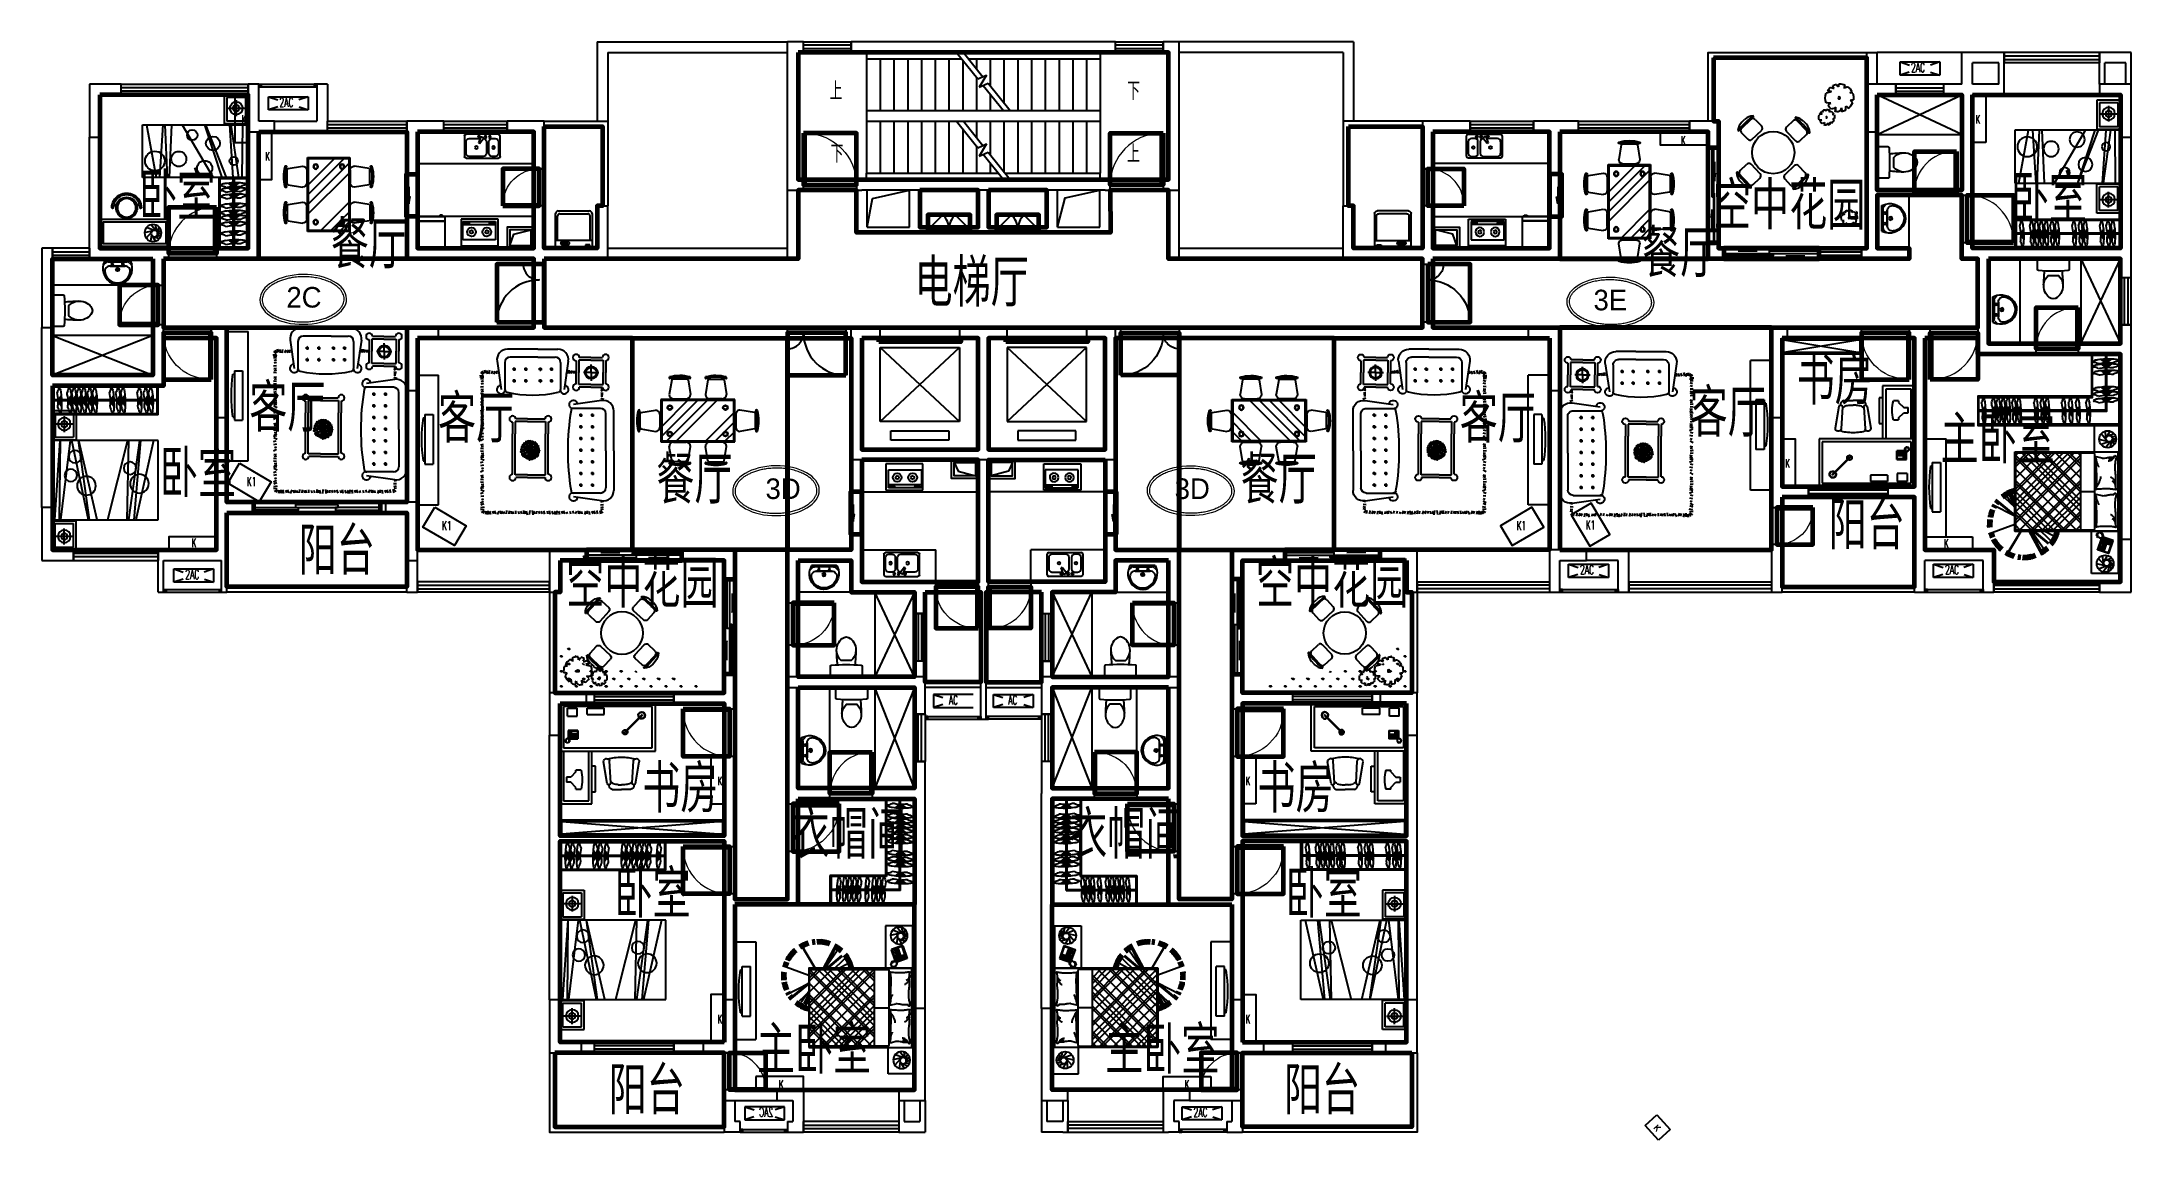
# Model space of a CAD drawing. Extents: x 866079 to 905579, y -868728 to -847976.
import ezdxf

# ---------------------------------------------------------------- set-up
doc = ezdxf.new("R2010")
doc.units = 0
doc.header["$LTSCALE"] = 1000
doc.header["$MEASUREMENT"] = 0
doc.linetypes.add('DASH', pattern=[0.35, 0.25, -0.1])
doc.layers.get('0').update_dxf_attribs({"linetype": 'CONTINUOUS'})
for name, color, linetype in [('0-景观', 2, 'CONTINUOUS'), ('area', 6, 'CONTINUOUS'), ('BATH', 8, 'CONTINUOUS'), ('COLUMN', 2, 'CONTINUOUS'), ('F', 8, 'CONTINUOUS'), ('FUR', 8, 'CONTINUOUS'), ('KTIAO', 124, 'CONTINUOUS'), ('PUB_TEXT', 7, 'CONTINUOUS'), ('STAIR', 3, 'CONTINUOUS'), ('WALL', 2, 'CONTINUOUS'), ('WINDOW', 4, 'CONTINUOUS'), ('栏杆', 140, 'CONTINUOUS'), ('植物', 95, 'CONTINUOUS'), ('看线', 30, 'CONTINUOUS'), ('空调', 223, 'CONTINUOUS')]:
    doc.layers.add(name, color=color, linetype=linetype)
doc.layers.add('GT_书房', color=205, linetype='CONTINUOUS', lineweight=60, true_color=0x8059a6)
for name, color, linetype, lineweight in [('GT_卧室', 1, 'CONTINUOUS', 60), ('GT_卫生间', 5, 'CONTINUOUS', 60), ('GT_厨房', 4, 'CONTINUOUS', 60), ('GT_客厅', 2, 'CONTINUOUS', 60), ('GT_楼梯', 130, 'CONTINUOUS', 60), ('GT_水机房', 170, 'CONTINUOUS', 60), ('GT_电机房', 210, 'CONTINUOUS', 60), ('GT_电梯', 150, 'CONTINUOUS', 60), ('GT_花园', 74, 'CONTINUOUS', 60), ('GT_衣帽间', 85, 'CONTINUOUS', 60), ('GT_过道', 30, 'CONTINUOUS', 60), ('GT_门', 245, 'CONTINUOUS', 60), ('GT_阳台', 6, 'CONTINUOUS', 60), ('GT_餐厅', 3, 'CONTINUOUS', 60), ('字', 7, 'CONTINUOUS', 0)]:
    doc.layers.add(name, color=color, linetype=linetype, lineweight=lineweight)
doc.layers.get('area').off()
doc.styles.add('_HZTXT', font='txt.shx', dxfattribs={"width": 0.8, "bigfont": 'hztxt.shx'})
doc.styles.add('_HZTXT1', font='romand.shx', dxfattribs={"width": 0.7, "bigfont": 'hztxt.shx'})
doc.styles.add('_ROMANC', font='ROMANC', dxfattribs={"width": 0.6})
doc.styles.add('_ROMAND', font='ROMAND.shx', dxfattribs={"width": 0.8})
doc.styles.add('_TCH_DIM', font='SIMPLEX', dxfattribs={"bigfont": 'GBCBIG'})
doc.styles.add('DIM_FONT', font='ZBTXT.shx', dxfattribs={"width": 0.8})
doc.styles.add('HZ', font='zbtxt.shx', dxfattribs={"bigfont": 'zbhz.shx'})

msp = doc.modelspace()

# ---------------------------------------------------------------- texts
at = {"layer": 'PUB_TEXT', "style": '_TCH_DIM'}
for s, p in [('上', (880972, -849073, 0)), ('下', (886597, -849073, 0)), ('下', (880991, -850261, 0)), ('上', (886597, -850261, 0))]:
    msp.add_text(s, height=338, dxfattribs=at).set_placement(p)
at = {"layer": '字', "style": '_HZTXT', "width": 0.8}
for s, p in [('卧室', (867918, -851345, 0)), ('卧室', (903302, -851393, 0)), ('空中花园', (897672, -851523, 0)), ('餐厅', (871541, -852259, 0)), ('餐厅', (896332, -852424, 0)), ('电梯厅', (882577, -852980, 0)), ('书房', (899253, -854831, 0)), ('客厅', (870001, -855345, 0)), ('客厅', (873569, -855549, 0)), ('客厅', (892884, -855549, 0)), ('客厅', (897231, -855439, 0)), ('主卧室', (901975, -855949, 0)), ('卧室', (868311, -856585, 0)), ('餐厅', (877697, -856704, 0)), ('餐厅', (888740, -856704, 0)), ('阳台', (899858, -857567, 0)), ('阳台', (870936, -858047, 0)), ('空中花园', (875993, -858666, 0)), ('空中花园', (889032, -858666, 0)), ('书房', (877431, -862538, 0)), ('书房', (889062, -862538, 0)), ('衣帽间', (880254, -863408, 0)), ('衣帽间', (885502, -863408, 0)), ('卧室', (876905, -864530, 0)), ('卧室', (889594, -864530, 0)), ('主卧室', (879597, -867479, 0)), ('主卧室', (886182, -867479, 0)), ('阳台', (876796, -868241, 0)), ('阳台', (889561, -868241, 0))]:
    msp.add_text(s, height=900, dxfattribs=at).set_placement(p)
at = {"layer": '字', "color": 4, "style": 'HZ'}
for s, p in [('2C', (870703, -852997, 0)), ('3E', (895414, -853049, 0)), ('3D', (879761, -856614, 0)), ('3D', (887496, -856614, 0))]:
    msp.add_text(s, height=388.8, dxfattribs=at).set_placement(p)
at = {"layer": '空调', "style": '_ROMANC', "width": 0.6}
for s, rotation, p in [('2AC', 360, (901415, -848549, 0)), ('2AC', 360, (870571, -849207, 0)), ('AC', 0, (883225, -860499, 0)), ('AC', 360, (884347, -860499, 0))]:
    msp.add_text(s, height=175, rotation=rotation, dxfattribs=at).set_placement(p)
at = {"layer": '空调', "linetype": 'DASH', "style": '_ROMAND', "width": 0.6}
for p in [(869854, -849521, 0), (902639, -849521, 0), (897068, -849917, 0), (870304, -850221, 0), (899039, -856021, 0), (868913, -857522, 0), (902038, -857530, 0), (878854, -862021, 0), (888839, -862021, 0), (878854, -866521, 0), (888839, -866521, 0), (880011, -867751, 0), (887682, -867751, 0)]:
    msp.add_text('K', height=160, dxfattribs=at).set_placement(p)
at = {"layer": '空调', "style": '_ROMANC', "width": 0.6}
for p in [(869955, -856373, 0), (873644, -857201, 0), (893958, -857201, 0), (895267, -857189, 0)]:
    msp.add_text('K1', height=170, dxfattribs=at).set_placement(p)

# ---------------------------------------------------------------- blocks, each defined once
blk = doc.blocks.new('dgdfgd')
at = {"layer": 'FUR'}
for p, q in [((414062, 110155), (414062, 110705)), ((414062, 110705), (416057, 110705)), ((414062, 110180), (414062, 110680)), ((414082, 110685), (414082, 110175)), ((414082, 110685), (416037, 110685)), ((416037, 110175), (416037, 110685)), ((416057, 110155), (416057, 110705)), ((416057, 110180), (416057, 110680)), ((416057, 110440), (414062, 110440)), ((416057, 110420), (414062, 110420)), ((414170, 110452), (414226, 110517)), ((414170, 110452), (414228, 110494)), ((414170, 110403), (414233, 110362)), ((414170, 110403), (414232, 110319)), ((414189, 110466), (414190, 110389)), ((414208, 110480), (414209, 110377)), ((414359, 110452), (414415, 110517)), ((414359, 110452), (414416, 110494)), ((414359, 110403), (414420, 110319)), ((414359, 110403), (414422, 110362)), ((414378, 110466), (414379, 110389)), ((414396, 110480), (414398, 110377)), ((414451, 110459), (414507, 110523)), ((414451, 110459), (414508, 110500)), ((414451, 110409), (414513, 110325)), ((414451, 110409), (414514, 110368)), ((414470, 110472), (414471, 110396)), ((414489, 110486), (414490, 110383)), ((414543, 110452), (414599, 110517)), ((414543, 110452), (414600, 110494)), ((414543, 110403), (414606, 110362)), ((414543, 110403), (414604, 110319)), ((414562, 110466), (414563, 110389)), ((414580, 110480), (414582, 110377)), ((414635, 110459), (414691, 110523)), ((414635, 110459), (414692, 110500)), ((414635, 110409), (414698, 110368)), ((414635, 110409), (414697, 110325)), ((414654, 110472), (414655, 110396)), ((414673, 110486), (414674, 110383)), ((414746, 110452), (414802, 110517)), ((414746, 110452), (414804, 110494)), ((414746, 110403), (414809, 110362)), ((414746, 110403), (414808, 110319)), ((414765, 110466), (414766, 110389)), ((414784, 110480), (414785, 110377)), ((414838, 110459), (414894, 110523)), ((414838, 110459), (414896, 110500)), ((414839, 110409), (414901, 110368)), ((414839, 110409), (414900, 110325)), ((414857, 110472), (414859, 110396)), ((414876, 110486), (414878, 110383)), ((415160, 110452), (415216, 110517)), ((415160, 110452), (415217, 110494)), ((415160, 110403), (415221, 110319)), ((415160, 110403), (415223, 110362)), ((415179, 110466), (415180, 110389)), ((415197, 110480), (415199, 110377)), ((415281, 110452), (415338, 110517)), ((415281, 110452), (415339, 110494)), ((415282, 110403), (415344, 110362)), ((415282, 110403), (415343, 110319)), ((415301, 110466), (415302, 110389)), ((415319, 110480), (415321, 110377)), ((415374, 110459), (415430, 110523)), ((415374, 110459), (415431, 110500)), ((415374, 110409), (415437, 110368)), ((415374, 110409), (415436, 110325)), ((415393, 110472), (415394, 110396)), ((415411, 110486), (415413, 110383)), ((415683, 110452), (415739, 110517)), ((415683, 110452), (415741, 110494)), ((415683, 110403), (415745, 110319)), ((415683, 110403), (415746, 110362)), ((415702, 110466), (415703, 110389)), ((415721, 110480), (415722, 110377)), ((415805, 110452), (415861, 110517)), ((415805, 110452), (415863, 110494)), ((415805, 110403), (415867, 110319)), ((415805, 110403), (415868, 110362)), ((415824, 110466), (415825, 110389)), ((415843, 110480), (415844, 110377)), ((415897, 110459), (415953, 110523)), ((415897, 110459), (415955, 110500)), ((415898, 110409), (415959, 110325)), ((415898, 110409), (415960, 110368)), ((415916, 110472), (415918, 110396)), ((415935, 110486), (415937, 110383)), ((416057, 110155), (414062, 110155)), ((416037, 110175), (414082, 110175))]:
    blk.add_line(p, q, dxfattribs=at)
for centre, radius, start, end in [((413911, 110697), 265, 332.8249, 352.6844), ((414209, 110639), 43.4, 129.7629, 145.1522), ((414180, 110658), 14.5, 16.496, 83.3968), ((414002, 110563), 216, 4.1853, 27.3364), ((414100, 110697), 265, 332.8249, 352.6844), ((414398, 110639), 43.4, 129.7629, 145.1522), ((414368, 110658), 14.5, 16.496, 83.3968), ((414191, 110563), 216, 4.1853, 27.3364), ((414192, 110703), 265, 332.8249, 352.6844), ((414490, 110645), 43.4, 129.7629, 145.1522), ((414461, 110664), 14.5, 16.496, 83.3968), ((414283, 110569), 216, 4.1853, 27.3364), ((414284, 110697), 265, 332.8249, 352.6844), ((414582, 110639), 43.4, 129.7629, 145.1522), ((414552, 110658), 14.5, 16.496, 83.3968), ((414375, 110563), 216, 4.1853, 27.3364), ((414376, 110703), 265, 332.8249, 352.6844), ((414674, 110645), 43.4, 129.7629, 145.1522), ((414645, 110664), 14.5, 16.496, 83.3968), ((414467, 110569), 216, 4.1853, 27.3364), ((414487, 110697), 265, 332.8249, 352.6844), ((414785, 110639), 43.4, 129.7629, 145.1522), ((414756, 110658), 14.5, 16.496, 83.3968), ((414578, 110563), 216, 4.1853, 27.3364), ((414580, 110703), 265, 332.8249, 352.6844), ((414878, 110645), 43.4, 129.7629, 145.1522), ((414848, 110664), 14.5, 16.496, 83.3968), ((414670, 110569), 216, 4.1853, 27.3364), ((414901, 110697), 265, 332.8249, 352.6844), ((415199, 110639), 43.4, 129.7629, 145.1522), ((415169, 110658), 14.5, 16.496, 83.3968), ((414992, 110563), 216, 4.1853, 27.3364), ((415023, 110697), 265, 332.8249, 352.6844), ((415321, 110639), 43.4, 129.7629, 145.1522), ((415291, 110658), 14.5, 16.496, 83.3968), ((415114, 110563), 216, 4.1853, 27.3364), ((415115, 110703), 265, 332.8249, 352.6844), ((415413, 110645), 43.4, 129.7629, 145.1522), ((415384, 110664), 14.5, 16.496, 83.3968), ((415206, 110569), 216, 4.1853, 27.3364), ((415424, 110697), 265, 332.8249, 352.6844), ((415722, 110639), 43.4, 129.7629, 145.1522), ((415693, 110658), 14.5, 16.496, 83.3968), ((415515, 110563), 216, 4.1853, 27.3364), ((415546, 110697), 265, 332.8249, 352.6844), ((415844, 110639), 43.4, 129.7629, 145.1522), ((415815, 110658), 14.5, 16.496, 83.3968), ((415637, 110563), 216, 4.1853, 27.3364), ((415638, 110703), 265, 332.8249, 352.6844), ((415937, 110645), 43.4, 129.7629, 145.1522), ((415907, 110664), 14.5, 16.496, 83.3968), ((415729, 110569), 216, 4.1853, 27.3364), ((414841, 110643), 697, 185.4745, 197.7317), ((414623, 110317), 460, 165.7196, 183.6551), ((413550, 110019), 669, 15.1632, 23.7159), ((412899, 110374), 1334, 2.5999, 8.8118), ((413849, 110303), 381, 344.6316, 358.0753), ((412899, 110374), 1334, 356.388, 2.5999), ((415029, 110643), 697, 185.4745, 197.7317), ((414811, 110317), 460, 165.7196, 183.6551), ((413739, 110019), 669, 15.1632, 23.7159), ((413087, 110374), 1334, 2.5999, 8.8118), ((414038, 110303), 381, 344.6316, 358.0753), ((413087, 110374), 1334, 356.388, 2.5999), ((415121, 110649), 697, 185.4745, 197.7317), ((414903, 110323), 460, 165.7196, 183.6551), ((413831, 110025), 669, 15.1632, 23.7159), ((414442, 110236), 62.4, 319.566, 332.7787), ((413179, 110380), 1334, 2.5999, 8.8118), ((414130, 110309), 381, 344.6316, 358.0753), ((413179, 110380), 1334, 356.388, 2.5999), ((415213, 110643), 697, 185.4745, 197.7317), ((414995, 110317), 460, 165.7196, 183.6551), ((413923, 110019), 669, 15.1632, 23.7159), ((413271, 110374), 1334, 2.5999, 8.8118), ((414222, 110303), 381, 344.6316, 358.0753), ((413271, 110374), 1334, 356.388, 2.5999), ((415305, 110649), 697, 185.4745, 197.7317), ((415087, 110323), 460, 165.7196, 183.6551), ((414015, 110025), 669, 15.1632, 23.7159), ((414626, 110236), 62.4, 319.566, 332.7787), ((413363, 110380), 1334, 2.5999, 8.8118), ((414314, 110309), 381, 344.6316, 358.0753), ((413363, 110380), 1334, 356.388, 2.5999), ((415416, 110643), 697, 185.4745, 197.7317), ((415198, 110317), 460, 165.7196, 183.6551), ((414126, 110019), 669, 15.1632, 23.7159), ((413475, 110374), 1334, 2.5999, 8.8118), ((414425, 110303), 381, 344.6316, 358.0753), ((413475, 110374), 1334, 356.388, 2.5999), ((415509, 110649), 697, 185.4745, 197.7317), ((415291, 110323), 460, 165.7196, 183.6551), ((414219, 110025), 669, 15.1632, 23.7159), ((414830, 110236), 62.4, 319.566, 332.7787), ((414518, 110309), 381, 344.6316, 358.0753), ((413567, 110380), 1334, 2.5999, 8.8118), ((413567, 110380), 1334, 356.388, 2.5999), ((415830, 110643), 697, 185.4745, 197.7317), ((415612, 110317), 460, 165.7196, 183.6551), ((414540, 110019), 669, 15.1632, 23.7159), ((413888, 110374), 1334, 2.5999, 8.8118), ((414839, 110303), 381, 344.6316, 358.0753), ((413888, 110374), 1334, 356.388, 2.5999), ((415952, 110643), 697, 185.4745, 197.7317), ((415734, 110317), 460, 165.7196, 183.6551), ((414662, 110019), 669, 15.1632, 23.7159), ((414961, 110303), 381, 344.6316, 358.0753), ((414010, 110374), 1334, 2.5999, 8.8118), ((414010, 110374), 1334, 356.388, 2.5999), ((416044, 110649), 697, 185.4745, 197.7317), ((415826, 110323), 460, 165.7196, 183.6551), ((414754, 110025), 669, 15.1632, 23.7159), ((415365, 110236), 62.4, 319.566, 332.7787), ((414102, 110380), 1334, 2.5999, 8.8118), ((415053, 110309), 381, 344.6316, 358.0753), ((414102, 110380), 1334, 356.388, 2.5999), ((416353, 110643), 697, 185.4745, 197.7317), ((416136, 110317), 460, 165.7196, 183.6551), ((415063, 110019), 669, 15.1632, 23.7159), ((414412, 110374), 1334, 2.5999, 8.8118), ((415362, 110303), 381, 344.6316, 358.0753), ((414412, 110374), 1334, 356.388, 2.5999), ((416475, 110643), 697, 185.4745, 197.7317), ((416257, 110317), 460, 165.7196, 183.6551), ((415185, 110019), 669, 15.1632, 23.7159), ((414534, 110374), 1334, 2.5999, 8.8118), ((415484, 110303), 381, 344.6316, 358.0753), ((414534, 110374), 1334, 356.388, 2.5999), ((416568, 110649), 697, 185.4745, 197.7317), ((416350, 110323), 460, 165.7196, 183.6551), ((415278, 110025), 669, 15.1632, 23.7159), ((415889, 110236), 62.4, 319.566, 332.7787), ((415576, 110309), 381, 344.6316, 358.0753), ((414626, 110380), 1334, 2.5999, 8.8118), ((414626, 110380), 1334, 356.388, 2.5999), ((414185, 110134), 60.8, 66.7938, 79.1502), ((414162, 110230), 62.4, 319.566, 332.7787), ((414374, 110134), 60.8, 66.7938, 79.1502), ((414350, 110230), 62.4, 319.566, 332.7787), ((414466, 110140), 60.8, 66.7938, 79.1502), ((414558, 110134), 60.8, 66.7938, 79.1502), ((414534, 110230), 62.4, 319.566, 332.7787), ((414650, 110140), 60.8, 66.7938, 79.1502), ((414761, 110134), 60.8, 66.7938, 79.1502), ((414738, 110230), 62.4, 319.566, 332.7787), ((414853, 110140), 60.8, 66.7938, 79.1502), ((415175, 110134), 60.8, 66.7938, 79.1502), ((415151, 110230), 62.4, 319.566, 332.7787), ((415297, 110134), 60.8, 66.7938, 79.1502), ((415273, 110230), 62.4, 319.566, 332.7787), ((415389, 110140), 60.8, 66.7938, 79.1502), ((415698, 110134), 60.8, 66.7938, 79.1502), ((415675, 110230), 62.4, 319.566, 332.7787), ((415820, 110134), 60.8, 66.7938, 79.1502), ((415796, 110230), 62.4, 319.566, 332.7787), ((415912, 110140), 60.8, 66.7938, 79.1502)]:
    blk.add_arc(centre, radius, start, end, dxfattribs=at)
blk = doc.blocks.new('edfsdf')
at = {"layer": 'FUR'}
for p, q in [((389482, 123239), (388932, 123239)), ((388932, 121905), (388932, 123239)), ((389462, 123219), (388952, 123219)), ((388952, 121925), (388952, 123219)), ((389457, 123239), (388956, 123239)), ((389178, 123079), (389113, 123135)), ((389184, 122986), (389119, 123042)), ((389184, 122864), (389119, 122921)), ((389178, 123079), (389136, 123136)), ((389184, 122986), (389142, 123044)), ((389184, 122864), (389142, 122922)), ((389150, 123116), (389253, 123118)), ((389156, 123024), (389259, 123026)), ((389156, 122902), (389259, 122904)), ((389164, 123098), (389241, 123099)), ((389170, 123005), (389247, 123007)), ((389170, 122884), (389247, 122885)), ((389196, 123239), (389196, 121905)), ((389216, 123239), (389216, 121905)), ((389227, 123079), (389268, 123142)), ((389227, 123079), (389311, 123140)), ((389234, 122987), (389275, 123049)), ((389234, 122987), (389317, 123048)), ((389234, 122865), (389275, 122928)), ((389234, 122865), (389317, 122926)), ((389462, 123219), (389462, 121925)), ((389482, 123239), (389482, 121905)), ((389178, 122555), (389113, 122611)), ((389184, 122688), (389119, 122744)), ((389184, 122463), (389119, 122519)), ((389178, 122555), (389136, 122613)), ((389184, 122688), (389142, 122746)), ((389184, 122463), (389142, 122521)), ((389150, 122593), (389253, 122595)), ((389156, 122726), (389259, 122727)), ((389156, 122501), (389259, 122502)), ((389164, 122574), (389241, 122575)), ((389170, 122707), (389247, 122708)), ((389170, 122482), (389247, 122483)), ((389227, 122555), (389268, 122618)), ((389227, 122555), (389311, 122617)), ((389234, 122688), (389275, 122751)), ((389234, 122688), (389317, 122750)), ((389234, 122463), (389275, 122526)), ((389234, 122463), (389317, 122525)), ((389184, 122341), (389119, 122397)), ((389184, 122165), (389119, 122221)), ((389184, 122001), (389119, 122057)), ((389184, 122341), (389142, 122399)), ((389184, 122165), (389142, 122222)), ((389184, 122001), (389142, 122059)), ((389156, 122379), (389259, 122380)), ((389156, 122202), (389259, 122204)), ((389170, 122360), (389247, 122361)), ((389170, 122184), (389247, 122185)), ((389234, 122341), (389275, 122404)), ((389234, 122341), (389317, 122403)), ((389234, 122165), (389275, 122228)), ((389234, 122165), (389317, 122226)), ((389234, 122001), (389275, 122064)), ((389234, 122001), (389317, 122063)), ((389482, 121905), (388932, 121905)), ((388952, 121925), (389462, 121925)), ((389457, 121905), (388956, 121905)), ((389156, 122039), (389259, 122040)), ((389170, 122020), (389247, 122021))]:
    blk.add_line(p, q, dxfattribs=at)
for centre, radius, start, end in [((388972, 123089), 14.5, 106.496, 173.3968), ((388991, 123118), 43.4, 219.7629, 235.1522), ((388978, 122996), 14.5, 106.496, 173.3968), ((388997, 123026), 43.4, 219.7629, 235.1522), ((388978, 122874), 14.5, 106.496, 173.3968), ((388997, 122904), 43.4, 219.7629, 235.1522), ((388933, 122820), 265, 62.8249, 82.6844), ((389067, 122911), 216, 94.1853, 117.3364), ((388939, 122728), 265, 62.8249, 82.6844), ((388939, 122606), 265, 62.8249, 82.6844), ((389073, 122819), 216, 94.1853, 117.3364), ((389073, 122697), 216, 94.1853, 117.3364), ((389256, 121807), 1334, 92.5999, 98.8118), ((388987, 123749), 697, 275.4745, 287.7317), ((389262, 121715), 1334, 92.5999, 98.8118), ((389262, 121593), 1334, 92.5999, 98.8118), ((388993, 123657), 697, 275.4745, 287.7317), ((388993, 123535), 697, 275.4745, 287.7317), ((389256, 121807), 1334, 86.388, 92.5999), ((389313, 123531), 460, 255.7196, 273.6551), ((389262, 121715), 1334, 86.388, 92.5999), ((389262, 121593), 1334, 86.388, 92.5999), ((389319, 123439), 460, 255.7196, 273.6551), ((389319, 123317), 460, 255.7196, 273.6551), ((389327, 122758), 381, 74.6316, 88.0753), ((389611, 122459), 669, 105.1632, 113.7159), ((389333, 122666), 381, 74.6316, 88.0753), ((389333, 122544), 381, 74.6316, 88.0753), ((389618, 122367), 669, 105.1632, 113.7159), ((389618, 122245), 669, 105.1632, 113.7159), ((389400, 123070), 62.4, 49.566, 62.7787), ((389406, 122978), 62.4, 49.566, 62.7787), ((389406, 122856), 62.4, 49.566, 62.7787), ((389496, 123094), 60.8, 156.7938, 169.1502), ((389502, 123001), 60.8, 156.7938, 169.1502), ((389502, 122880), 60.8, 156.7938, 169.1502), ((388972, 122565), 14.5, 106.496, 173.3968), ((388991, 122594), 43.4, 219.7629, 235.1522), ((388978, 122698), 14.5, 106.496, 173.3968), ((388997, 122727), 43.4, 219.7629, 235.1522), ((388978, 122473), 14.5, 106.496, 173.3968), ((388997, 122502), 43.4, 219.7629, 235.1522), ((388933, 122296), 265, 62.8249, 82.6844), ((389067, 122387), 216, 94.1853, 117.3364), ((388939, 122429), 265, 62.8249, 82.6844), ((388939, 122204), 265, 62.8249, 82.6844), ((389073, 122520), 216, 94.1853, 117.3364), ((389073, 122295), 216, 94.1853, 117.3364), ((389256, 121284), 1334, 92.5999, 98.8118), ((388987, 123226), 697, 275.4745, 287.7317), ((389262, 121417), 1334, 92.5999, 98.8118), ((389262, 121192), 1334, 92.5999, 98.8118), ((388993, 123358), 697, 275.4745, 287.7317), ((388993, 123133), 697, 275.4745, 287.7317), ((389256, 121284), 1334, 86.388, 92.5999), ((389313, 123008), 460, 255.7196, 273.6551), ((389262, 121417), 1334, 86.388, 92.5999), ((389262, 121192), 1334, 86.388, 92.5999), ((389319, 123140), 460, 255.7196, 273.6551), ((389319, 122915), 460, 255.7196, 273.6551), ((389327, 122234), 381, 74.6316, 88.0753), ((389611, 121936), 669, 105.1632, 113.7159), ((389333, 122367), 381, 74.6316, 88.0753), ((389333, 122142), 381, 74.6316, 88.0753), ((389618, 122068), 669, 105.1632, 113.7159), ((389618, 121843), 669, 105.1632, 113.7159), ((389400, 122547), 62.4, 49.566, 62.7787), ((389406, 122680), 62.4, 49.566, 62.7787), ((389406, 122454), 62.4, 49.566, 62.7787), ((389496, 122570), 60.8, 156.7938, 169.1502), ((389502, 122703), 60.8, 156.7938, 169.1502), ((389502, 122478), 60.8, 156.7938, 169.1502), ((388978, 122351), 14.5, 106.496, 173.3968), ((388997, 122380), 43.4, 219.7629, 235.1522), ((388978, 122174), 14.5, 106.496, 173.3968), ((388997, 122204), 43.4, 219.7629, 235.1522), ((388939, 122082), 265, 62.8249, 82.6844), ((388939, 121906), 265, 62.8249, 82.6844), ((389073, 122173), 216, 94.1853, 117.3364), ((389073, 121997), 216, 94.1853, 117.3364), ((389262, 121070), 1334, 92.5999, 98.8118), ((389262, 120893), 1334, 92.5999, 98.8118), ((389262, 120729), 1334, 92.5999, 98.8118), ((388993, 123011), 697, 275.4745, 287.7317), ((388993, 122835), 697, 275.4745, 287.7317), ((389262, 121070), 1334, 86.388, 92.5999), ((389262, 120893), 1334, 86.388, 92.5999), ((389262, 120729), 1334, 86.388, 92.5999), ((389319, 122794), 460, 255.7196, 273.6551), ((389319, 122617), 460, 255.7196, 273.6551), ((389333, 122020), 381, 74.6316, 88.0753), ((389333, 121844), 381, 74.6316, 88.0753), ((389333, 121680), 381, 74.6316, 88.0753), ((389618, 121721), 669, 105.1632, 113.7159), ((389618, 121545), 669, 105.1632, 113.7159), ((389406, 122333), 62.4, 49.566, 62.7787), ((389406, 122156), 62.4, 49.566, 62.7787), ((389502, 122356), 60.8, 156.7938, 169.1502), ((389502, 122180), 60.8, 156.7938, 169.1502), ((388978, 122011), 14.5, 106.496, 173.3968), ((388997, 122040), 43.4, 219.7629, 235.1522), ((388939, 121742), 265, 62.8249, 82.6844), ((389073, 121833), 216, 94.1853, 117.3364), ((388993, 122671), 697, 275.4745, 287.7317), ((389319, 122453), 460, 255.7196, 273.6551), ((389618, 121381), 669, 105.1632, 113.7159), ((389406, 121992), 62.4, 49.566, 62.7787), ((389502, 122016), 60.8, 156.7938, 169.1502)]:
    blk.add_arc(centre, radius, start, end, dxfattribs=at)
blk = doc.blocks.new('CHAIR-4')
for p, q in [((-244, 52), (-189, 29)), ((-239, 72), (-183, 48)), ((239, 72), (183, 48)), ((244, 52), (189, 29))]:
    blk.add_line(p, q)
for points in [[(-192, 30, 0.102981), (-189, 29, 0.11571)], [(-189, 29, 0.11571), (-186, 29, 0.104036), (-183, 31, 0.090898), (-180, 33, 0.083382), (-179, 37, 0.083382), (-178, 41, 0.090898), (-180, 45, 0.104036), (-182, 47, 0.101423), (-184, 49, 0.11571)], [(189, 29, -0.11571), (186, 29, -0.104036), (183, 31, -0.090898), (180, 33, -0.083382), (179, 37, -0.083382), (178, 41, -0.090898), (180, 45, -0.104036), (182, 47, -0.101423), (184, 49, -0.11571)], [(192, 30, -0.102981), (189, 29, -0.11571)]]:
    blk.add_lwpolyline(points, format="xyb")
blk.add_circle((0, 0), 175)
for centre, radius, start, end in [((0, 0), 280, 0, 180), ((0, 0), 250, 0, 180), ((0, 0), 200, 170.6717, 9.3283), ((0, 0), 200, 15.1585, 164.8415), ((-265, 3), 15.3, 191.1122, 348.8878), ((265, 3), 15.3, 191.1122, 348.8878)]:
    blk.add_arc(centre, radius, start, end)
blk = doc.blocks.new('M_C5')
for p, q in [((-54, -14), (-154, 45)), ((-71, 21), (-106, 120)), ((-60, 63), (-50, 152)), ((-28, 86), (7, 160)), ((-9, 88), (59, 149)), ((12, 83), (112, 114)), ((26, 75), (152, 50)), ((42, 53), (156, -35)), ((48, 21), (102, -123)), ((-26, -30), (-153, -47)), ((14, -26), (-99, -126)), ((41, -2), (5, -160))]:
    blk.add_line(p, q)
for centre, radius in [((0, 0), 160), ((-11, 28), 60)]:
    blk.add_circle(centre, radius)
at = {"width": 0.8, "flags": 9}
for tag in ['XSIZE', 'YSIZE']:
    blk.add_attdef(tag, (0, 0), '', height=0.5, dxfattribs=at)
blk = doc.blocks.new('A$C34B60D0F')
at = {"layer": 'F'}
for points in [[(503, 0), (503, 1289), (1003, 1289), (1003, 0)], [(553, 50), (553, 1239), (953, 1239), (953, 50)]]:
    blk.add_lwpolyline(points, close=True, dxfattribs=at)
at = {"layer": 'F', "extrusion": (0, 0, -1), "xscale": -1, "zscale": -1, "rotation": 270.0004946586654}
blk.add_blockref('CHAIR-4', (-280, 798), dxfattribs=at)
at = {"layer": 'F', "rotation": 179.9995053408633}
blk.add_blockref('M_C5', (755, 300), dxfattribs=at)
blk = doc.blocks.new('A$C6F271A60')
at = {"layer": 'FUR'}
for p, q in [((0, 0), (0, 550)), ((2000, 550), (0, 550)), ((0, 25), (0, 525)), ((20, 20), (20, 530)), ((1980, 530), (20, 530)), ((1980, 530), (1980, 20)), ((2000, 0), (2000, 550)), ((2000, 25), (2000, 525)), ((0, 285), (2000, 285)), ((0, 265), (2000, 265)), ((0, 0), (2000, 0)), ((20, 20), (1980, 20)), ((160, 254), (97, 213)), ((160, 254), (98, 171)), ((160, 304), (102, 346)), ((160, 304), (104, 369)), ((122, 331), (121, 229)), ((141, 318), (140, 241)), ((252, 248), (189, 207)), ((252, 248), (191, 165)), ((252, 298), (195, 340)), ((252, 298), (196, 363)), ((215, 325), (213, 222)), ((233, 312), (232, 235)), ((374, 248), (311, 207)), ((374, 248), (312, 165)), ((374, 298), (317, 340)), ((374, 298), (318, 363)), ((337, 325), (335, 222)), ((355, 312), (354, 235)), ((683, 254), (621, 213)), ((683, 254), (622, 171)), ((684, 304), (626, 346)), ((684, 304), (628, 369)), ((646, 331), (644, 229)), ((664, 318), (663, 241)), ((776, 248), (713, 207)), ((776, 248), (714, 165)), ((776, 298), (718, 340)), ((776, 298), (720, 363)), ((738, 325), (736, 222)), ((757, 312), (756, 235)), ((897, 248), (835, 207)), ((897, 248), (836, 165)), ((898, 298), (840, 340)), ((898, 298), (842, 363)), ((860, 325), (858, 222)), ((879, 312), (877, 235)), ((1219, 254), (1156, 213)), ((1219, 254), (1157, 171)), ((1219, 304), (1161, 346)), ((1219, 304), (1163, 369)), ((1181, 331), (1180, 229)), ((1200, 318), (1199, 241)), ((1311, 248), (1248, 207)), ((1311, 248), (1249, 165)), ((1311, 298), (1254, 340)), ((1311, 298), (1255, 363)), ((1274, 325), (1272, 222)), ((1292, 312), (1291, 235)), ((1422, 254), (1359, 213)), ((1422, 254), (1361, 171)), ((1423, 304), (1365, 346)), ((1423, 304), (1366, 369)), ((1385, 331), (1383, 229)), ((1403, 318), (1402, 241)), ((1514, 248), (1452, 207)), ((1514, 248), (1453, 165)), ((1515, 298), (1457, 340)), ((1515, 298), (1459, 363)), ((1477, 325), (1475, 222)), ((1496, 312), (1494, 235)), ((1606, 254), (1543, 213)), ((1606, 254), (1545, 171)), ((1607, 304), (1549, 346)), ((1607, 304), (1550, 369)), ((1569, 331), (1567, 229)), ((1587, 318), (1586, 241)), ((1698, 248), (1636, 207)), ((1698, 248), (1637, 165)), ((1699, 298), (1641, 340)), ((1699, 298), (1643, 363)), ((1661, 325), (1659, 222)), ((1680, 312), (1678, 235)), ((1887, 248), (1824, 207)), ((1887, 248), (1825, 165)), ((1887, 298), (1830, 340)), ((1887, 298), (1831, 363)), ((1849, 325), (1848, 222)), ((1868, 312), (1867, 235))]:
    blk.add_line(p, q, dxfattribs=at)
for centre, radius, start, end in [((1431, 226), 1334, 171.1882, 177.4001), ((328, 414), 216, 152.6636, 175.8147), ((150, 509), 14.5, 96.6032, 163.504), ((121, 490), 43.4, 34.8478, 50.2371), ((-510, 495), 697, 342.2683, 354.5255), ((419, 549), 265, 187.3156, 207.1751), ((1524, 220), 1334, 171.1882, 177.4001), ((420, 408), 216, 152.6636, 175.8147), ((243, 503), 14.5, 96.6032, 163.504), ((213, 484), 43.4, 34.8478, 50.2371), ((-418, 488), 697, 342.2683, 354.5255), ((511, 543), 265, 187.3156, 207.1751), ((1646, 220), 1334, 171.1882, 177.4001), ((542, 408), 216, 152.6636, 175.8147), ((364, 503), 14.5, 96.6032, 163.504), ((335, 484), 43.4, 34.8478, 50.2371), ((-296, 488), 697, 342.2683, 354.5255), ((633, 543), 265, 187.3156, 207.1751), ((1955, 226), 1334, 171.1882, 177.4001), ((851, 414), 216, 152.6636, 175.8147), ((674, 509), 14.5, 96.6032, 163.504), ((644, 490), 43.4, 34.8478, 50.2371), ((13, 495), 697, 342.2683, 354.5255), ((942, 549), 265, 187.3156, 207.1751), ((2047, 220), 1334, 171.1882, 177.4001), ((944, 408), 216, 152.6636, 175.8147), ((766, 503), 14.5, 96.6032, 163.504), ((737, 484), 43.4, 34.8478, 50.2371), ((105, 488), 697, 342.2683, 354.5255), ((1035, 543), 265, 187.3156, 207.1751), ((2169, 220), 1334, 171.1882, 177.4001), ((1066, 408), 216, 152.6636, 175.8147), ((888, 503), 14.5, 96.6032, 163.504), ((858, 484), 43.4, 34.8478, 50.2371), ((227, 488), 697, 342.2683, 354.5255), ((1157, 543), 265, 187.3156, 207.1751), ((2490, 226), 1334, 171.1882, 177.4001), ((1387, 414), 216, 152.6636, 175.8147), ((1209, 509), 14.5, 96.6032, 163.504), ((1180, 490), 43.4, 34.8478, 50.2371), ((549, 495), 697, 342.2683, 354.5255), ((1478, 549), 265, 187.3156, 207.1751), ((2583, 220), 1334, 171.1882, 177.4001), ((1479, 408), 216, 152.6636, 175.8147), ((1301, 503), 14.5, 96.6032, 163.504), ((1272, 484), 43.4, 34.8478, 50.2371), ((641, 488), 697, 342.2683, 354.5255), ((1570, 543), 265, 187.3156, 207.1751), ((2694, 226), 1334, 171.1882, 177.4001), ((1590, 414), 216, 152.6636, 175.8147), ((1413, 509), 14.5, 96.6032, 163.504), ((1383, 490), 43.4, 34.8478, 50.2371), ((752, 495), 697, 342.2683, 354.5255), ((1681, 549), 265, 187.3156, 207.1751), ((2786, 220), 1334, 171.1882, 177.4001), ((1683, 408), 216, 152.6636, 175.8147), ((1505, 503), 14.5, 96.6032, 163.504), ((1475, 484), 43.4, 34.8478, 50.2371), ((844, 488), 697, 342.2683, 354.5255), ((1774, 543), 265, 187.3156, 207.1751), ((2878, 226), 1334, 171.1882, 177.4001), ((1774, 414), 216, 152.6636, 175.8147), ((1597, 509), 14.5, 96.6032, 163.504), ((1567, 490), 43.4, 34.8478, 50.2371), ((936, 495), 697, 342.2683, 354.5255), ((1865, 549), 265, 187.3156, 207.1751), ((2970, 220), 1334, 171.1882, 177.4001), ((1867, 408), 216, 152.6636, 175.8147), ((1689, 503), 14.5, 96.6032, 163.504), ((1659, 484), 43.4, 34.8478, 50.2371), ((1028, 488), 697, 342.2683, 354.5255), ((1958, 543), 265, 187.3156, 207.1751), ((3159, 220), 1334, 171.1882, 177.4001), ((2055, 408), 216, 152.6636, 175.8147), ((1877, 503), 14.5, 96.6032, 163.504), ((1848, 484), 43.4, 34.8478, 50.2371), ((1217, 488), 697, 342.2683, 354.5255), ((2146, 543), 265, 187.3156, 207.1751), ((1431, 226), 1334, 177.4001, 183.612), ((481, 154), 381, 181.9247, 195.3684), ((169, 82), 62.4, 207.2213, 220.434), ((145, -14), 60.8, 100.8498, 113.2062), ((780, -130), 669, 156.2841, 164.8368), ((-292, 169), 460, 356.3449, 14.2804), ((1524, 220), 1334, 177.4001, 183.612), ((573, 148), 381, 181.9247, 195.3684), ((261, 76), 62.4, 207.2213, 220.434), ((237, -21), 60.8, 100.8498, 113.2062), ((872, -136), 669, 156.2841, 164.8368), ((-200, 163), 460, 356.3449, 14.2804), ((1646, 220), 1334, 177.4001, 183.612), ((695, 148), 381, 181.9247, 195.3684), ((383, 76), 62.4, 207.2213, 220.434), ((359, -21), 60.8, 100.8498, 113.2062), ((994, -136), 669, 156.2841, 164.8368), ((-78, 163), 460, 356.3449, 14.2804), ((1955, 226), 1334, 177.4001, 183.612), ((1004, 154), 381, 181.9247, 195.3684), ((692, 82), 62.4, 207.2213, 220.434), ((669, -14), 60.8, 100.8498, 113.2062), ((1303, -130), 669, 156.2841, 164.8368), ((231, 169), 460, 356.3449, 14.2804), ((2047, 220), 1334, 177.4001, 183.612), ((1097, 148), 381, 181.9247, 195.3684), ((784, 76), 62.4, 207.2213, 220.434), ((761, -21), 60.8, 100.8498, 113.2062), ((1396, -136), 669, 156.2841, 164.8368), ((323, 163), 460, 356.3449, 14.2804), ((2169, 220), 1334, 177.4001, 183.612), ((1218, 148), 381, 181.9247, 195.3684), ((906, 76), 62.4, 207.2213, 220.434), ((883, -21), 60.8, 100.8498, 113.2062), ((1517, -136), 669, 156.2841, 164.8368), ((445, 163), 460, 356.3449, 14.2804), ((2490, 226), 1334, 177.4001, 183.612), ((1540, 154), 381, 181.9247, 195.3684), ((1228, 82), 62.4, 207.2213, 220.434), ((1204, -14), 60.8, 100.8498, 113.2062), ((1839, -130), 669, 156.2841, 164.8368), ((767, 169), 460, 356.3449, 14.2804), ((2583, 220), 1334, 177.4001, 183.612), ((1632, 148), 381, 181.9247, 195.3684), ((1320, 76), 62.4, 207.2213, 220.434), ((1296, -21), 60.8, 100.8498, 113.2062), ((1931, -136), 669, 156.2841, 164.8368), ((859, 163), 460, 356.3449, 14.2804), ((2694, 226), 1334, 177.4001, 183.612), ((1743, 154), 381, 181.9247, 195.3684), ((1431, 82), 62.4, 207.2213, 220.434), ((1407, -14), 60.8, 100.8498, 113.2062), ((2042, -130), 669, 156.2841, 164.8368), ((970, 169), 460, 356.3449, 14.2804), ((2786, 220), 1334, 177.4001, 183.612), ((1836, 148), 381, 181.9247, 195.3684), ((1523, 76), 62.4, 207.2213, 220.434), ((1500, -21), 60.8, 100.8498, 113.2062), ((2134, -136), 669, 156.2841, 164.8368), ((1062, 163), 460, 356.3449, 14.2804), ((2878, 226), 1334, 177.4001, 183.612), ((1927, 154), 381, 181.9247, 195.3684), ((1615, 82), 62.4, 207.2213, 220.434), ((1591, -14), 60.8, 100.8498, 113.2062), ((2226, -130), 669, 156.2841, 164.8368), ((1154, 169), 460, 356.3449, 14.2804), ((2970, 220), 1334, 177.4001, 183.612), ((2020, 148), 381, 181.9247, 195.3684), ((1707, 76), 62.4, 207.2213, 220.434), ((1684, -21), 60.8, 100.8498, 113.2062), ((2318, -136), 669, 156.2841, 164.8368), ((1246, 163), 460, 356.3449, 14.2804), ((3159, 220), 1334, 177.4001, 183.612), ((2208, 148), 381, 181.9247, 195.3684), ((1896, 76), 62.4, 207.2213, 220.434), ((1872, -21), 60.8, 100.8498, 113.2062), ((2507, -136), 669, 156.2841, 164.8368), ((1435, 163), 460, 356.3449, 14.2804)]:
    blk.add_arc(centre, radius, start, end, dxfattribs=at)
blk = doc.blocks.new('A$C39182337')
at = {"layer": 'FUR'}
for p, q in [((1998, 2632), (1548, 2632)), ((1548, 2632), (1548, 2082)), ((1948, 2582), (1598, 2582)), ((1598, 2582), (1598, 2132)), ((1619, 2377), (1928, 2377)), ((1773, 2528), (1773, 2228)), ((1948, 2582), (1948, 2132)), ((1998, 2632), (1998, 2082)), ((0, 2066), (2000, 2066)), ((0, 566), (0, 2066)), ((85, 2066), (422, 566)), ((453, 566), (326, 2066)), ((348, 2066), (558, 566)), ((584, 566), (552, 2066)), ((576, 2066), (955, 566)), ((1154, 566), (1501, 2066)), ((1512, 2066), (1300, 566)), ((1312, 566), (1629, 2066)), ((1998, 2082), (1548, 2082)), ((1948, 2132), (1598, 2132)), ((1659, 2066), (1842, 566)), ((1862, 566), (1846, 2066)), ((1855, 2066), (1956, 566)), ((2000, 2066), (2000, 566)), ((2000, 566), (0, 566)), ((1998, 550), (1548, 550)), ((1548, 0), (1548, 550)), ((1948, 500), (1598, 500)), ((1598, 50), (1598, 500)), ((1773, 103), (1773, 403)), ((1948, 50), (1948, 500)), ((1998, 0), (1998, 550)), ((1948, 50), (1598, 50)), ((1619, 255), (1928, 255)), ((1998, 0), (1548, 0))]:
    blk.add_line(p, q, dxfattribs=at)
for centre, radius in [((1773, 2377), 120), ((1773, 2377), 60), ((530, 1546), 118), ((1569, 1762), 119), ((353, 1252), 177), ((1354, 1213), 177), ((1648, 1409), 118), ((1773, 255), 120), ((1773, 255), 60)]:
    blk.add_circle(centre, radius, dxfattribs=at)
blk = doc.blocks.new('A$C178648EA')
at = {"layer": 'FUR'}
for p, q in [((64, 2412), (1, 2427)), ((73, 2377), (5, 2385)), ((68, 2435), (20, 2473)), ((77, 2450), (42, 2504)), ((104, 2517), (97, 2449)), ((135, 2513), (150, 2445)), ((185, 2512), (211, 2458)), ((223, 2517), (254, 2460)), ((286, 2500), (300, 2460)), ((347, 2512), (359, 2458)), ((401, 2517), (416, 2467)), ((478, 2513), (447, 2449)), ((504, 2517), (512, 2458)), ((527, 2508), (546, 2458)), ((569, 2504), (577, 2458)), ((622, 2521), (613, 2460)), ((672, 2517), (664, 2460)), ((702, 2508), (713, 2460)), ((737, 2513), (748, 2460)), ((807, 2517), (839, 2460)), ((871, 2500), (884, 2460)), ((931, 2512), (943, 2458)), ((985, 2517), (1000, 2467)), ((1062, 2513), (1031, 2449)), ((1088, 2517), (1096, 2458)), ((1111, 2508), (1130, 2458)), ((1153, 2504), (1161, 2458)), ((1207, 2521), (1198, 2460)), ((1256, 2517), (1248, 2460)), ((1286, 2508), (1297, 2460)), ((1321, 2513), (1332, 2460)), ((1404, 2517), (1436, 2460)), ((1468, 2500), (1481, 2460)), ((1528, 2512), (1540, 2458)), ((1582, 2517), (1598, 2467)), ((1659, 2513), (1628, 2449)), ((1685, 2517), (1693, 2458)), ((1708, 2508), (1728, 2458)), ((1750, 2504), (1758, 2458)), ((1804, 2521), (1795, 2460)), ((1853, 2517), (1845, 2460)), ((1883, 2508), (1894, 2460)), ((1918, 2513), (1929, 2460)), ((1965, 2517), (1972, 2458)), ((1987, 2508), (2007, 2458)), ((2029, 2504), (2037, 2458)), ((2083, 2521), (2074, 2460)), ((2132, 2517), (2124, 2460)), ((2163, 2508), (2173, 2460)), ((2197, 2513), (2208, 2460)), ((2297, 2517), (2290, 2460)), ((2328, 2508), (2339, 2460)), ((2362, 2513), (2373, 2460)), ((2416, 2517), (2419, 2460)), ((2469, 2508), (2482, 2460)), ((2515, 2508), (2533, 2460)), ((2572, 2521), (2572, 2460)), ((2595, 2517), (2606, 2458)), ((2604, 2528), (2620, 2456)), ((2625, 2529), (2633, 2461)), ((2653, 2461), (2688, 2515)), ((2657, 2389), (2725, 2396)), ((2662, 2447), (2710, 2484)), ((2666, 2424), (2729, 2439)), ((69, 2347), (1, 2332)), ((69, 2172), (5, 2203)), ((68, 2296), (14, 2271)), ((73, 2145), (14, 2138)), ((64, 2122), (14, 2103)), ((60, 2081), (14, 2073)), ((56, 2363), (16, 2349)), ((73, 2259), (16, 2227)), ((77, 2027), (16, 2036)), ((73, 1978), (16, 1985)), ((2877, 2058), (2363, 2058)), ((2898, 2206), (2365, 2129)), ((2657, 2264), (2714, 2232)), ((2658, 2211), (2718, 2203)), ((2661, 2359), (2729, 2343)), ((2662, 2308), (2716, 2283)), ((3127, 1432), (3127, 2008)), ((72, 1653), (0, 1638)), ((77, 1585), (4, 1596)), ((72, 1680), (14, 1669)), ((64, 1947), (16, 1936)), ((69, 1913), (16, 1902)), ((73, 1859), (16, 1856)), ((64, 1806), (16, 1793)), ((64, 1760), (16, 1742)), ((77, 1703), (16, 1703)), ((703, 1632), (703, 1852)), ((703, 1632), (703, 1298)), ((753, 1862), (1528, 1862)), ((753, 1632), (753, 1862)), ((753, 1632), (753, 1288)), ((763, 1912), (1528, 1912)), ((1119, 1568), (1040, 1598)), ((1129, 1622), (1044, 1622)), ((1224, 1578), (1060, 1655)), ((1129, 1622), (1075, 1687)), ((1164, 1664), (1091, 1706)), ((1224, 1578), (1120, 1727)), ((1164, 1664), (1149, 1747)), ((1215, 1683), (1173, 1756)), ((1224, 1578), (1208, 1759)), ((1215, 1683), (1244, 1762)), ((1224, 1578), (1301, 1742)), ((1224, 1578), (1373, 1682)), ((1224, 1578), (1405, 1594)), ((1269, 1673), (1269, 1758)), ((1269, 1673), (1334, 1727)), ((1311, 1638), (1353, 1711)), ((1311, 1638), (1394, 1653)), ((1329, 1587), (1402, 1629)), ((1329, 1587), (1409, 1558)), ((1748, 1912), (1528, 1912)), ((1758, 1862), (1528, 1862)), ((1758, 1632), (1758, 1862)), ((1758, 1632), (1758, 1288)), ((1808, 1632), (1808, 1852)), ((1808, 1632), (1808, 1298)), ((2977, 1432), (2977, 1958)), ((77, 1539), (0, 1531)), ((72, 1330), (9, 1306)), ((77, 1219), (9, 1207)), ((68, 1514), (14, 1493)), ((68, 1458), (14, 1463)), ((68, 1422), (14, 1406)), ((68, 1260), (14, 1249)), ((68, 1380), (18, 1352)), ((753, 1288), (1528, 1288)), ((763, 1238), (1528, 1238)), ((1224, 1578), (1043, 1562)), ((1119, 1568), (1046, 1526)), ((1138, 1517), (1055, 1503)), ((1224, 1578), (1075, 1473)), ((1138, 1517), (1096, 1444)), ((1180, 1482), (1115, 1428)), ((1224, 1578), (1147, 1413)), ((1180, 1482), (1180, 1398)), ((1233, 1473), (1204, 1393)), ((1224, 1578), (1329, 1429)), ((1224, 1578), (1389, 1501)), ((1224, 1578), (1240, 1397)), ((1233, 1473), (1276, 1400)), ((1285, 1491), (1299, 1408)), ((1285, 1491), (1358, 1449)), ((1320, 1533), (1374, 1468)), ((1320, 1533), (1404, 1533)), ((1758, 1288), (1528, 1288)), ((1748, 1238), (1528, 1238)), ((2977, 1432), (2977, 1106)), ((3127, 1432), (3127, 1056)), ((64, 1109), (1, 1124)), ((69, 1044), (1, 1028)), ((73, 1074), (5, 1082)), ((68, 1173), (9, 1154)), ((68, 993), (14, 968)), ((68, 832), (14, 820)), ((73, 956), (16, 924)), ((56, 892), (16, 879)), ((2877, 1006), (2363, 1006)), ((2898, 858), (2365, 936)), ((2661, 887), (2681, 890)), ((2666, 857), (2734, 842)), ((2666, 833), (2727, 822)), ((2666, 806), (2721, 781)), ((64, 536), (1, 551)), ((69, 472), (1, 456)), ((73, 674), (14, 667)), ((64, 652), (14, 632)), ((60, 610), (14, 602)), ((68, 421), (14, 395)), ((69, 701), (16, 727)), ((73, 502), (16, 508)), ((73, 778), (23, 762)), ((261, 229), (338, 762)), ((409, 250), (409, 785)), ((2009, 250), (2009, 785)), ((2158, 229), (2080, 762)), ((2409, 431), (2409, 651)), ((2409, 431), (2409, 211)), ((2459, 431), (2459, 661)), ((2459, 661), (2689, 661)), ((2459, 431), (2459, 201)), ((2469, 711), (2689, 711)), ((2684, 426), (2531, 426)), ((2666, 757), (2718, 761)), ((2666, 723), (2718, 731)), ((2684, 426), (2684, 574)), ((2684, 426), (2840, 426)), ((2684, 426), (2684, 281)), ((2909, 711), (2689, 711)), ((2919, 661), (2689, 661)), ((2919, 431), (2919, 661)), ((2919, 431), (2919, 201)), ((2969, 431), (2969, 651)), ((2969, 431), (2969, 211)), ((82, 262), (14, 248)), ((73, 384), (16, 352)), ((77, 327), (16, 308)), ((86, 251), (38, 205)), ((101, 241), (112, 192)), ((135, 245), (146, 192)), ((189, 249), (192, 192)), ((242, 241), (255, 192)), ((1209, 0), (459, 0)), ((1209, 150), (509, 150)), ((1209, 150), (1909, 150)), ((1209, 0), (1960, 0)), ((2201, 243), (2182, 186)), ((2243, 243), (2243, 205)), ((2271, 243), (2278, 200)), ((2299, 243), (2296, 197)), ((2338, 243), (2357, 200)), ((2374, 243), (2374, 212)), ((2459, 201), (2689, 201)), ((2469, 151), (2689, 151)), ((2919, 201), (2689, 201)), ((2909, 151), (2689, 151))]:
    blk.add_line(p, q, dxfattribs=at)
for centre, radius in [((2529, 1882), 14.4), ((2529, 1662), 14.4), ((2749, 1882), 14.4), ((2749, 1662), 14.4), ((2529, 1387), 14.4), ((2529, 1176), 14.4), ((2749, 1387), 14.4), ((2749, 1176), 14.4), ((559, 622), 14.4), ((559, 402), 14.4), ((779, 622), 14.4), ((779, 402), 14.4), ((999, 622), 14.4), ((999, 402), 14.4), ((1219, 622), 14.4), ((1219, 402), 14.4), ((1439, 622), 14.4), ((1439, 402), 14.4), ((1659, 622), 14.4), ((1659, 402), 14.4), ((1879, 622), 14.4), ((1879, 402), 14.4), ((2684, 426), 120), ((2684, 426), 100)]:
    blk.add_circle(centre, radius, dxfattribs=at)
for centre, radius, start, end in [((4464, 1532), 2204, 167.2916, 192.7084), ((2365, 2129), 80.3, 8.2832, 223.6189), ((2343, 2108), 50, 223.6189, 270), ((2363, 2008), 50, 90, 169.2168), ((2877, 1958), 100, 0, 90), ((2927, 2008), 200, 0, 98.2832), ((703, 1912), 60, 0, 270), ((1808, 1912), 60, 270, 180), ((2506, 1858), 25.5, 69.3152, 110.6848), ((2506, 1638), 25.5, 69.3152, 110.6848), ((2553, 1858), 25.5, 159.3152, 200.6848), ((2553, 1638), 25.5, 159.3152, 200.6848), ((2505, 1905), 25.5, 339.3152, 20.6848), ((2505, 1685), 25.5, 339.3152, 20.6848), ((2552, 1905), 25.5, 249.3152, 290.6848), ((2552, 1685), 25.5, 249.3152, 290.6848), ((2726, 1858), 25.5, 69.3152, 110.6848), ((2726, 1638), 25.5, 69.3152, 110.6848), ((2773, 1858), 25.5, 159.3152, 200.6848), ((2773, 1638), 25.5, 159.3152, 200.6848), ((2725, 1905), 25.5, 339.3152, 20.6848), ((2725, 1685), 25.5, 339.3152, 20.6848), ((2772, 1905), 25.5, 249.3152, 290.6848), ((2772, 1685), 25.5, 249.3152, 290.6848), ((703, 1238), 60, 90, 0), ((1808, 1238), 60, 180, 90), ((2506, 1363), 25.5, 69.3152, 110.6848), ((2553, 1363), 25.5, 159.3152, 200.6848), ((2505, 1410), 25.5, 339.3152, 20.6848), ((2505, 1199), 25.5, 339.3152, 20.6848), ((2552, 1411), 25.5, 249.3152, 290.6848), ((2726, 1363), 25.5, 69.3152, 110.6848), ((2773, 1363), 25.5, 159.3152, 200.6848), ((2725, 1410), 25.5, 339.3152, 20.6848), ((2725, 1199), 25.5, 339.3152, 20.6848), ((2772, 1411), 25.5, 249.3152, 290.6848), ((338, 762), 80.3, 46.3811, 261.7168), ((359, 784), 50, 0, 46.3811), ((459, 758), 50, 99.4246, 180), ((1209, -3761), 4630, 90, 99.4246), ((1209, -3761), 4630, 80.5754, 90), ((1959, 758), 50, 0, 80.5754), ((2059, 784), 50, 133.6189, 180), ((2080, 762), 80.3, 278.2832, 133.6189), ((2365, 936), 80.3, 136.3811, 351.7168), ((2343, 956), 50, 90, 136.3811), ((2363, 1056), 50, 190.7832, 270), ((2506, 1152), 25.5, 69.3152, 110.6848), ((2553, 1153), 25.5, 159.3152, 200.6848), ((2552, 1200), 25.5, 249.3152, 290.6848), ((2726, 1152), 25.5, 69.3152, 110.6848), ((2773, 1153), 25.5, 159.3152, 200.6848), ((2772, 1200), 25.5, 249.3152, 290.6848), ((2877, 1106), 100, 270, 0), ((2927, 1056), 200, 261.7168, 0), ((536, 598), 25.5, 69.3152, 110.6848), ((536, 378), 25.5, 69.3152, 110.6848), ((583, 599), 25.5, 159.3152, 200.6848), ((535, 646), 25.5, 339.3152, 20.6848), ((535, 426), 25.5, 339.3152, 20.6848), ((582, 646), 25.5, 249.3152, 290.6848), ((582, 426), 25.5, 249.3152, 290.6848), ((756, 598), 25.5, 69.3152, 110.6848), ((756, 378), 25.5, 69.3152, 110.6848), ((803, 599), 25.5, 159.3152, 200.6848), ((755, 646), 25.5, 339.3152, 20.6848), ((755, 426), 25.5, 339.3152, 20.6848), ((802, 646), 25.5, 249.3152, 290.6848), ((802, 426), 25.5, 249.3152, 290.6848), ((976, 598), 25.5, 69.3152, 110.6848), ((976, 378), 25.5, 69.3152, 110.6848), ((1023, 599), 25.5, 159.3152, 200.6848), ((975, 646), 25.5, 339.3152, 20.6848), ((975, 426), 25.5, 339.3152, 20.6848), ((1022, 646), 25.5, 249.3152, 290.6848), ((1022, 426), 25.5, 249.3152, 290.6848), ((1196, 598), 25.5, 69.3152, 110.6848), ((1196, 378), 25.5, 69.3152, 110.6848), ((1243, 599), 25.5, 159.3152, 200.6848), ((1195, 646), 25.5, 339.3152, 20.6848), ((1195, 426), 25.5, 339.3152, 20.6848), ((1242, 646), 25.5, 249.3152, 290.6848), ((1242, 426), 25.5, 249.3152, 290.6848), ((1416, 598), 25.5, 69.3152, 110.6848), ((1416, 378), 25.5, 69.3152, 110.6848), ((1463, 599), 25.5, 159.3152, 200.6848), ((1415, 646), 25.5, 339.3152, 20.6848), ((1415, 426), 25.5, 339.3152, 20.6848), ((1462, 646), 25.5, 249.3152, 290.6848), ((1462, 426), 25.5, 249.3152, 290.6848), ((1636, 598), 25.5, 69.3152, 110.6848), ((1636, 378), 25.5, 69.3152, 110.6848), ((1683, 599), 25.5, 159.3152, 200.6848), ((1635, 646), 25.5, 339.3152, 20.6848), ((1635, 426), 25.5, 339.3152, 20.6848), ((1682, 646), 25.5, 249.3152, 290.6848), ((1682, 426), 25.5, 249.3152, 290.6848), ((1856, 598), 25.5, 69.3152, 110.6848), ((1856, 378), 25.5, 69.3152, 110.6848), ((1903, 599), 25.5, 159.3152, 200.6848), ((1855, 646), 25.5, 339.3152, 20.6848), ((1855, 426), 25.5, 339.3152, 20.6848), ((1902, 646), 25.5, 249.3152, 290.6848), ((1902, 426), 25.5, 249.3152, 290.6848), ((2409, 711), 60, 0, 270), ((2969, 711), 60, 270, 180), ((459, 200), 200, 171.7168, 270), ((509, 250), 100, 180, 270), ((583, 379), 25.5, 159.3152, 200.6848), ((803, 379), 25.5, 159.3152, 200.6848), ((1023, 379), 25.5, 159.3152, 200.6848), ((1243, 379), 25.5, 159.3152, 200.6848), ((1463, 379), 25.5, 159.3152, 200.6848), ((1683, 379), 25.5, 159.3152, 200.6848), ((1903, 379), 25.5, 159.3152, 200.6848), ((1909, 250), 100, 270, 0), ((1960, 200), 200, 270, 8.2832), ((2409, 151), 60, 90, 0), ((2969, 151), 60, 180, 90)]:
    blk.add_arc(centre, radius, start, end, dxfattribs=at)
for p in [(1038, 1590), (1054, 1607), (1064, 1637), (1071, 1598), (1074, 1595), (1077, 1658), (1077, 1633), (1082, 1658), (1086, 1608), (1089, 1637), (1091, 1685), (1099, 1682), (1100, 1596), (1103, 1643), (1105, 1713), (1110, 1709), (1123, 1661), (1124, 1707), (1129, 1694), (1130, 1601), (1131, 1731), (1131, 1702), (1140, 1723), (1142, 1717), (1148, 1702), (1166, 1656), (1170, 1624), (1178, 1688), (1179, 1646), (1186, 1748), (1188, 1756), (1194, 1734), (1198, 1715), (1200, 1734), (1215, 1734), (1218, 1713), (1227, 1751), (1234, 1662), (1244, 1689), (1274, 1636), (1282, 1601), (1292, 1664), (1309, 1614), (1312, 1700), (1349, 1630), (1049, 1562), (1050, 1540), (1051, 1540), (1064, 1518), (1066, 1570), (1068, 1489), (1071, 1554), (1073, 1533), (1086, 1532), (1091, 1557), (1092, 1500), (1094, 1566), (1095, 1525), (1098, 1472), (1107, 1531), (1110, 1434), (1114, 1493), (1120, 1471), (1123, 1461), (1126, 1488), (1127, 1448), (1132, 1430), (1133, 1472), (1136, 1553), (1143, 1460), (1144, 1473), (1145, 1482), (1150, 1443), (1161, 1515), (1173, 1446), (1173, 1420), (1181, 1522), (1197, 1544), (1210, 1484), (1213, 1459), (1216, 1443), (1240, 1533), (1255, 1494), (1277, 1460), (1283, 1573), (1293, 1529), (1321, 1566), (1326, 1493), (1358, 1552)]:
    blk.add_point(p, dxfattribs=at)
blk = doc.blocks.new('A$C1D6C3E93')
at = {"layer": 'FUR'}
for p, q in [((0, 0), (0, 2447)), ((0, 2447), (400, 2447)), ((400, 0), (400, 2447)), ((109, 1641), (140, 1641)), ((140, 1704), (296, 1704)), ((140, 1704), (140, 768)), ((296, 1704), (296, 768)), ((109, 830), (140, 830)), ((140, 768), (296, 768)), ((0, 0), (400, 0))]:
    blk.add_line(p, q, dxfattribs=at)
blk.add_ellipse((2729, 1236), major_axis=(2652, 0), ratio=1, start_param=2.988025, end_param=3.295112, dxfattribs=at)
blk = doc.blocks.new('A$C42AF53CC')
at = {"layer": 'FUR'}
for p, q in [((201, 1610), (156, 1335)), ((491, 1627), (221, 1627)), ((511, 1610), (556, 1335)), ((883, 1610), (838, 1335)), ((903, 1627), (1173, 1627)), ((1192, 1610), (1238, 1335)), ((1400, 1248), (0, 1248)), ((0, 1248), (0, 448)), ((20, 701), (547, 1228)), ((20, 1070), (179, 1228)), ((1380, 1228), (20, 1228)), ((20, 1228), (20, 468)), ((219, 1084), (363, 1228)), ((236, 1255), (476, 1255)), ((339, 468), (1099, 1228)), ((523, 468), (1283, 1228)), ((1158, 1255), (918, 1255)), ((1380, 468), (1380, 1228)), ((1400, 448), (1400, 1248)), ((20, 885), (193, 1059)), ((707, 468), (1380, 1141)), ((892, 468), (1380, 957)), ((0, 448), (1400, 448)), ((20, 468), (1380, 468)), ((236, 434), (476, 434)), ((1158, 434), (918, 434)), ((201, 79), (156, 354)), ((491, 62), (221, 62)), ((511, 79), (556, 354)), ((883, 79), (838, 354)), ((903, 62), (1173, 62)), ((1192, 79), (1238, 354))]:
    blk.add_line(p, q, dxfattribs=at)
for centre, radius in [((177, 1101), 45.4), ((177, 1101), 35.4), ((1227, 1101), 45.4), ((1227, 1101), 35.4), ((177, 602), 45.4), ((177, 602), 35.4), ((1227, 602), 45.4), ((1227, 602), 35.4)]:
    blk.add_circle(centre, radius, dxfattribs=at)
for centre, radius, start, end in [((166, 1652), 15, 105.4901, 284.2842), ((356, 968), 724, 74.4701, 105.577), ((356, 969), 694, 74.4325, 105.5675), ((221, 1607), 20, 90, 170.6717), ((491, 1607), 20, 9.3283, 90), ((546, 1652), 15, 255.7158, 74.5099), ((848, 1652), 15, 105.4901, 284.2842), ((1038, 968), 724, 74.423, 105.5299), ((1038, 969), 694, 74.4325, 105.5675), ((903, 1607), 20, 90, 170.6717), ((1173, 1607), 20, 9.3283, 90), ((1228, 1652), 15, 255.7158, 74.5099), ((236, 1335), 80, 180, 270), ((476, 1335), 80, 270, 0), ((918, 1335), 80, 180, 270), ((1158, 1335), 80, 270, 0), ((236, 354), 80, 90, 180), ((476, 354), 80, 0, 90), ((918, 354), 80, 90, 180), ((1158, 354), 80, 0, 90), ((166, 38), 15, 75.7158, 254.5099), ((356, 721), 724, 254.423, 285.5299), ((356, 721), 694, 254.4325, 285.5675), ((221, 82), 20, 189.3283, 270), ((491, 82), 20, 270, 350.6717), ((546, 38), 15, 285.4901, 104.2842), ((848, 38), 15, 75.7158, 254.5099), ((1038, 721), 724, 254.4701, 285.577), ((1038, 721), 694, 254.4325, 285.5675), ((903, 82), 20, 189.3283, 270), ((1173, 82), 20, 270, 350.6717), ((1228, 38), 15, 285.4901, 104.2842)]:
    blk.add_arc(centre, radius, start, end, dxfattribs=at)
blk = doc.blocks.new('A$C61D9662C')
at = {"layer": 'FUR'}
for p, q in [((0, 0), (0, 1847)), ((400, 1847), (0, 1847)), ((400, 0), (400, 1847)), ((104, 1404), (104, 468)), ((260, 1404), (104, 1404)), ((260, 1404), (260, 468)), ((291, 1341), (260, 1341)), ((260, 468), (104, 468)), ((291, 530), (260, 530)), ((400, 0), (0, 0))]:
    blk.add_line(p, q, dxfattribs=at)
at = {"layer": 'FUR', "extrusion": (0, 0, -1)}
blk.add_ellipse((-2329, 936), major_axis=(-2652, 0), ratio=1, start_param=2.988025, end_param=3.295112, dxfattribs=at)
blk = doc.blocks.new('A$C3FEF013B')
at = {"layer": 'FUR'}
h = blk.add_hatch(dxfattribs=at)
h.set_pattern_fill('ANSI37', color=256, scale=1500, angle=-90, style=0)
h.set_pattern_definition([(315, (-18768.28, -9197.09), (132.5825, 132.5825), []), (45, (-18768.28, -9197.09), (-132.5825, 132.5825), [])])
h.paths.add_polyline_path([(1763, 2253, -0.414214), (1783, 2273), (556, 2273, 0.414214), (536, 2253), (536, 847, 0.414214), (556, 827), (1773, 827, -0.269786), (1763, 844)])
h = blk.add_hatch(dxfattribs=at)
h.set_pattern_fill('ANSI37', color=256, scale=1200, angle=-90, style=0)
h.set_pattern_definition([(315, (-18768.28, -9197.09), (106.066, 106.066), []), (45, (-18768.28, -9197.09), (-106.066, 106.066), [])])
h.paths.add_polyline_path([(1763, 2253, -0.414214), (1783, 2273), (556, 2273, 0.414214), (536, 2253), (536, 847, 0.414214), (556, 827), (1773, 827, -0.269786), (1763, 844)])
for p, q in [((536, 2253), (536, 847)), ((2016, 2273), (556, 2273)), ((1763, 2253), (1763, 844)), ((2036, 844), (2036, 2253)), ((2472, 2299), (2472, 799)), ((409, 1583), (425, 1480)), ((433, 1591), (450, 1492)), ((438, 1594), (455, 1494)), ((455, 1602), (472, 1501)), ((470, 1607), (487, 1507)), ((478, 1610), (507, 1514)), ((490, 1613), (519, 1518)), ((503, 1618), (524, 1550)), ((46, 1198), (140, 1163)), ((52, 1213), (146, 1178)), ((87, 1285), (176, 1240)), ((89, 1289), (178, 1244)), ((99, 1306), (524, 1088)), ((141, 1368), (218, 1304)), ((144, 1372), (221, 1308)), ((155, 1387), (524, 1081)), ((165, 1399), (524, 1102)), ((271, 1500), (326, 1416)), ((275, 1503), (330, 1419)), ((290, 1514), (345, 1430)), ((303, 1523), (358, 1439)), ((331, 1541), (375, 1451)), ((335, 1544), (379, 1453)), ((524, 1255), (341, 1427)), ((351, 1553), (395, 1463)), ((524, 1243), (377, 1452)), ((378, 1568), (394, 1463)), ((384, 1571), (400, 1466)), ((395, 1577), (412, 1473)), ((524, 1292), (422, 1478)), ((524, 1325), (436, 1485)), ((524, 1396), (470, 1500)), ((1763, 1549), (2036, 1549)), ((0, 951), (101, 966)), ((0, 932), (100, 947)), ((0, 927), (100, 942)), ((1, 981), (101, 974)), ((1, 976), (100, 969)), ((1, 904), (101, 918)), ((2, 1000), (106, 992)), ((3, 1015), (103, 1008)), ((3, 885), (102, 899)), ((3, 880), (102, 895)), ((13, 1083), (112, 1069)), ((14, 1087), (113, 1074)), ((18, 1106), (118, 1092)), ((24, 1131), (124, 1117)), ((26, 1135), (126, 1122)), ((29, 750), (524, 932)), ((31, 1154), (132, 1140)), ((38, 1176), (132, 1141)), ((40, 1181), (134, 1146)), ((361, 338), (637, 799)), ((365, 336), (642, 799)), ((524, 799), (2507, 799)), ((556, 827), (2025, 827)), ((1043, 344), (794, 799)), ((1056, 352), (812, 799)), ((1063, 356), (833, 799)), ((1119, 395), (836, 799)), ((865, 799), (1151, 562)), ((890, 799), (1161, 574)), ((1272, 556), (1013, 799)), ((1090, 799), (1247, 718)), ((1369, 766), (1273, 795)), ((1370, 771), (1278, 799)), ((1374, 785), (1329, 799)), ((1974, 0), (1974, 799)), ((1993, 799), (2501, 799)), ((2524, 799), (2524, 0)), ((37, 729), (130, 763)), ((39, 734), (128, 767)), ((44, 704), (138, 738)), ((51, 686), (145, 721)), ((53, 682), (147, 716)), ((82, 621), (167, 658)), ((89, 607), (179, 646)), ((99, 590), (191, 631)), ((101, 586), (194, 627)), ((114, 567), (194, 626)), ((124, 551), (205, 610)), ((127, 547), (208, 607)), ((141, 528), (213, 581)), ((142, 527), (222, 588)), ((151, 515), (231, 576)), ((152, 514), (233, 573)), ((155, 510), (236, 569)), ((163, 500), (243, 561)), ((166, 497), (246, 558)), ((183, 477), (249, 557)), ((196, 464), (261, 541)), ((200, 460), (264, 537)), ((216, 444), (281, 521)), ((230, 431), (294, 508)), ((234, 428), (298, 504)), ((345, 347), (392, 427)), ((346, 346), (397, 437)), ((360, 339), (409, 426)), ((389, 323), (448, 406)), ((393, 321), (453, 404)), ((415, 311), (455, 403)), ((433, 304), (472, 396)), ((1059, 353), (1027, 414)), ((1088, 372), (1049, 467)), ((1092, 375), (1053, 470)), ((1123, 397), (1065, 479)), ((1104, 383), (1075, 424)), ((1141, 412), (1084, 494)), ((1156, 425), (1098, 507)), ((1159, 428), (1101, 510)), ((1249, 524), (1176, 593)), ((1259, 537), (1185, 606)), ((1282, 571), (1196, 622)), ((1270, 552), (1196, 622)), ((1292, 587), (1206, 638)), ((1295, 591), (1208, 642)), ((1307, 613), (1220, 661)), ((1314, 626), (1227, 675)), ((1315, 628), (1229, 679)), ((1317, 632), (1231, 683)), ((1323, 643), (1235, 692)), ((1325, 647), (1237, 696)), ((1333, 666), (1237, 695)), ((1341, 683), (1243, 712)), ((1342, 687), (1247, 716)), ((1306, 612), (1251, 645)), ((1351, 710), (1255, 738)), ((1357, 727), (1259, 757)), ((1359, 732), (1263, 760)), ((1364, 748), (1268, 777)), ((2070, 734), (2080, 735)), ((2070, 727), (2070, 734)), ((2080, 724), (2070, 727)), ((2072, 719), (2080, 724)), ((2073, 712), (2072, 719)), ((2073, 741), (2074, 747)), ((2080, 735), (2073, 741)), ((2082, 710), (2073, 712)), ((2074, 747), (2084, 746)), ((2074, 705), (2082, 710)), ((2078, 698), (2074, 705)), ((2075, 753), (2079, 758)), ((2084, 746), (2075, 753)), ((2088, 699), (2078, 698)), ((2079, 758), (2087, 755)), ((2088, 750), (2083, 731)), ((2083, 731), (2086, 711)), ((2083, 691), (2088, 699)), ((2089, 684), (2083, 691)), ((2084, 765), (2088, 769)), ((2087, 755), (2084, 765)), ((2156, 656), (2085, 453)), ((2087, 449), (2085, 453)), ((2086, 711), (2097, 694)), ((2297, 376), (2087, 449)), ((2088, 769), (2097, 765)), ((2102, 765), (2088, 750)), ((2099, 691), (2089, 684)), ((2091, 774), (2097, 777)), ((2097, 765), (2091, 774)), ((2096, 680), (2099, 691)), ((2104, 677), (2096, 680)), ((2097, 777), (2104, 771)), ((2097, 694), (2116, 686)), ((2120, 774), (2102, 765)), ((2103, 781), (2108, 783)), ((2104, 771), (2103, 781)), ((2113, 684), (2104, 677)), ((2110, 470), (2104, 455)), ((2104, 455), (2114, 452)), ((2108, 783), (2115, 776)), ((2119, 467), (2110, 470)), ((2111, 674), (2113, 684)), ((2119, 672), (2111, 674)), ((2117, 491), (2112, 476)), ((2112, 476), (2121, 473)), ((2114, 452), (2119, 467)), ((2115, 776), (2116, 786)), ((2116, 786), (2123, 786)), ((2116, 686), (2123, 685)), ((2126, 488), (2117, 491)), ((2123, 674), (2119, 672)), ((2125, 513), (2119, 498)), ((2119, 498), (2128, 494)), ((2145, 770), (2120, 774)), ((2121, 473), (2126, 488)), ((2123, 786), (2128, 776)), ((2123, 685), (2126, 678)), ((2125, 673), (2123, 674)), ((2133, 670), (2125, 673)), ((2134, 510), (2125, 513)), ((2126, 678), (2134, 675)), ((2132, 534), (2127, 519)), ((2127, 519), (2136, 516)), ((2128, 776), (2131, 786)), ((2128, 494), (2134, 510)), ((2130, 446), (2136, 461)), ((2136, 444), (2130, 446)), ((2131, 786), (2138, 785)), ((2141, 531), (2132, 534)), ((2146, 662), (2133, 670)), ((2134, 675), (2141, 672)), ((2136, 516), (2141, 531)), ((2136, 461), (2142, 459)), ((2142, 459), (2136, 444)), ((2138, 785), (2140, 775)), ((2143, 570), (2138, 557)), ((2138, 557), (2148, 554)), ((2138, 467), (2143, 482)), ((2144, 465), (2138, 467)), ((2140, 775), (2146, 784)), ((2141, 672), (2154, 663)), ((2152, 566), (2143, 570)), ((2143, 440), (2175, 529)), ((2143, 482), (2149, 480)), ((2171, 430), (2143, 440)), ((2149, 480), (2144, 465)), ((2170, 750), (2145, 770)), ((2149, 588), (2145, 576)), ((2145, 576), (2154, 573)), ((2145, 489), (2150, 504)), ((2151, 486), (2145, 489)), ((2146, 784), (2153, 780)), ((2160, 653), (2146, 662)), ((2148, 554), (2152, 566)), ((2158, 585), (2149, 588)), ((2153, 780), (2150, 771)), ((2150, 771), (2159, 776)), ((2150, 504), (2157, 502)), ((2155, 606), (2151, 594)), ((2151, 594), (2160, 591)), ((2157, 502), (2151, 486)), ((2152, 454), (2153, 458)), ((2156, 452), (2152, 454)), ((2153, 510), (2158, 525)), ((2159, 508), (2153, 510)), ((2153, 458), (2158, 457)), ((2154, 663), (2163, 657)), ((2154, 573), (2158, 585)), ((2165, 603), (2155, 606)), ((2159, 564), (2155, 552)), ((2155, 552), (2164, 548)), ((2158, 457), (2156, 452)), ((2169, 694), (2157, 661)), ((2158, 525), (2164, 523)), ((2159, 776), (2165, 771)), ((2169, 561), (2159, 564)), ((2164, 523), (2159, 508)), ((2173, 648), (2160, 653)), ((2167, 650), (2160, 629)), ((2160, 629), (2165, 618)), ((2160, 591), (2165, 603)), ((2165, 771), (2161, 761)), ((2161, 761), (2168, 769)), ((2161, 481), (2163, 486)), ((2166, 480), (2161, 481)), ((2166, 582), (2162, 570)), ((2162, 570), (2171, 567)), ((2163, 657), (2175, 652)), ((2163, 633), (2169, 649)), ((2163, 633), (2164, 625)), ((2185, 633), (2163, 633)), ((2163, 486), (2168, 484)), ((2164, 625), (2169, 622)), ((2164, 548), (2169, 561)), ((2165, 618), (2349, 554)), ((2175, 579), (2166, 582)), ((2168, 484), (2166, 480)), ((2168, 769), (2176, 763)), ((2173, 696), (2169, 694)), ((2175, 673), (2169, 655)), ((2169, 622), (2188, 631)), ((2169, 622), (2211, 607)), ((2174, 600), (2169, 588)), ((2169, 588), (2179, 584)), ((2169, 448), (2170, 452)), ((2173, 446), (2169, 448)), ((2170, 654), (2176, 669)), ((2170, 452), (2175, 451)), ((2181, 723), (2171, 749)), ((2171, 567), (2175, 579)), ((2202, 520), (2171, 430)), ((2171, 509), (2173, 513)), ((2175, 507), (2171, 509)), ((2176, 763), (2172, 754)), ((2172, 754), (2179, 754)), ((2383, 622), (2173, 696)), ((2175, 652), (2173, 648)), ((2178, 557), (2173, 545)), ((2173, 545), (2183, 542)), ((2173, 513), (2177, 512)), ((2175, 451), (2173, 446)), ((2183, 597), (2174, 600)), ((2187, 677), (2175, 673)), ((2175, 529), (2202, 520)), ((2177, 512), (2175, 507)), ((2176, 669), (2181, 674)), ((2193, 655), (2176, 669)), ((2183, 746), (2177, 740)), ((2177, 740), (2187, 739)), ((2187, 554), (2178, 557)), ((2178, 475), (2180, 480)), ((2183, 474), (2178, 475)), ((2179, 754), (2183, 746)), ((2179, 584), (2183, 597)), ((2184, 576), (2180, 564)), ((2180, 564), (2189, 560)), ((2180, 480), (2184, 478)), ((2188, 707), (2181, 723)), ((2181, 674), (2187, 674)), ((2183, 542), (2187, 554)), ((2184, 478), (2183, 474)), ((2191, 729), (2184, 723)), ((2184, 723), (2194, 723)), ((2193, 573), (2184, 576)), ((2193, 655), (2185, 633)), ((2188, 631), (2185, 633)), ((2190, 594), (2186, 582)), ((2186, 582), (2195, 579)), ((2187, 739), (2191, 729)), ((2370, 613), (2187, 677)), ((2187, 674), (2229, 659)), ((2187, 674), (2196, 655)), ((2192, 709), (2188, 707)), ((2270, 602), (2188, 631)), ((2188, 503), (2189, 507)), ((2192, 501), (2188, 503)), ((2189, 560), (2193, 573)), ((2189, 507), (2194, 506)), ((2200, 591), (2190, 594)), ((2190, 430), (2241, 576)), ((2194, 552), (2190, 539)), ((2190, 539), (2199, 536)), ((2205, 425), (2190, 430)), ((2191, 706), (2192, 709)), ((2192, 704), (2191, 706)), ((2195, 696), (2192, 704)), ((2194, 506), (2192, 501)), ((2197, 717), (2193, 714)), ((2193, 714), (2198, 715)), ((2196, 655), (2193, 655)), ((2194, 723), (2197, 717)), ((2194, 688), (2195, 696)), ((2204, 548), (2194, 552)), ((2209, 437), (2194, 442)), ((2195, 579), (2200, 591)), ((2200, 711), (2196, 707)), ((2196, 707), (2197, 702)), ((2279, 626), (2196, 655)), ((2197, 702), (2200, 696)), ((2201, 570), (2197, 558)), ((2197, 558), (2206, 554)), ((2198, 715), (2200, 711)), ((2213, 449), (2198, 455)), ((2199, 536), (2204, 548)), ((2200, 696), (2200, 686)), ((2210, 567), (2201, 570)), ((2218, 462), (2202, 467)), ((2207, 588), (2203, 576)), ((2203, 576), (2212, 573)), ((2256, 571), (2205, 425)), ((2206, 418), (2259, 570)), ((2206, 554), (2210, 567)), ((2287, 390), (2206, 418)), ((2216, 585), (2207, 588)), ((2222, 474), (2207, 479)), ((2211, 607), (2219, 608)), ((2226, 486), (2211, 491)), ((2212, 573), (2216, 585)), ((2230, 498), (2215, 503)), ((2219, 608), (2228, 610)), ((2228, 610), (2240, 608)), ((2229, 659), (2235, 654)), ((2235, 654), (2241, 646)), ((2240, 608), (2269, 597)), ((2241, 646), (2251, 641)), ((2241, 576), (2256, 571)), ((2251, 641), (2280, 631)), ((2259, 570), (2340, 542)), ((2284, 592), (2269, 597)), ((2270, 602), (2339, 578)), ((2279, 626), (2347, 603)), ((2295, 626), (2280, 631)), ((2294, 587), (2284, 592)), ((2340, 542), (2287, 390)), ((2300, 580), (2294, 587)), ((2307, 623), (2295, 626)), ((2306, 574), (2300, 580)), ((2301, 378), (2385, 618)), ((2348, 560), (2306, 574)), ((2316, 625), (2307, 623)), ((2325, 626), (2316, 625)), ((2366, 611), (2325, 626)), ((2339, 578), (2342, 579)), ((2348, 560), (2339, 578)), ((2350, 600), (2342, 579)), ((2342, 579), (2359, 564)), ((2366, 611), (2347, 603)), ((2347, 603), (2350, 600)), ((2354, 559), (2348, 560)), ((2349, 554), (2359, 557)), ((2350, 600), (2372, 601)), ((2359, 564), (2354, 559)), ((2359, 557), (2375, 603)), ((2359, 564), (2372, 601)), ((2371, 608), (2366, 611)), ((2375, 603), (2370, 613)), ((2372, 601), (2371, 608)), ((2385, 618), (2383, 622)), ((2482, 14), (2482, 787)), ((2482, 787), (2512, 787)), ((2512, 787), (2512, 14)), ((437, 302), (476, 394)), ((459, 293), (499, 385)), ((477, 287), (517, 380)), ((481, 286), (521, 378)), ((594, 259), (608, 358)), ((613, 257), (627, 356)), ((618, 256), (632, 355)), ((684, 252), (692, 352)), ((700, 252), (708, 352)), ((719, 252), (727, 352)), ((724, 252), (732, 354)), ((744, 253), (730, 353)), ((763, 255), (749, 355)), ((768, 255), (753, 354)), ((792, 258), (776, 357)), ((791, 258), (780, 335)), ((808, 261), (792, 356)), ((810, 261), (795, 360)), ((814, 262), (801, 357)), ((826, 264), (810, 363)), ((831, 265), (815, 363)), ((854, 270), (816, 364)), ((872, 274), (835, 368)), ((877, 275), (839, 369)), ((900, 282), (862, 375)), ((918, 288), (880, 381)), ((922, 289), (885, 382)), ((1042, 344), (1020, 386)), ((2301, 378), (2297, 376)), ((2512, 14), (2482, 14)), ((2524, 0), (1974, 0))]:
    blk.add_line(p, q, dxfattribs=at)
for points in [[(2024, 2799), (2024, 2299), (2524, 2299), (2524, 2799)], [(524, 2299), (2524, 2299), (2524, 799), (524, 799)]]:
    blk.add_lwpolyline(points, close=True, dxfattribs=at)
for points in [[(2397, 2198, -0.263368), (2416, 2226, -0.494818), (2435, 2216, -0.049225), (2437, 2199, -0.036831), (2435, 2175, -0.031893), (2427, 2137, 0.035782), (2420, 2103, 0.032941), (2414, 2014, 0.026564), (2420, 1902, 0.017905), (2425, 1865, -0.033397), (2427, 1845, -0.03204), (2427, 1808, 0.018442), (2424, 1743, 0.010837), (2424, 1678, 0.014624), (2427, 1631, 0.111249), (2435, 1608, -0.153708), (2439, 1591, -0.076444), (2437, 1584, -0.215512), (2435, 1582, -0.585858), (2432, 1584, 0.363489), (2429, 1589, 0.191716), (2418, 1589, -0.129675), (2401, 1587, -0.01735), (2384, 1590, 0.019326), (2369, 1593, 0.018818), (2301, 1600, 0.021828), (2241, 1601, 0.006204), (2208, 1599, 0.001963), (2101, 1593, 0.028341), (2065, 1589, -0.117014), (2056, 1589, -0.36606), (2055, 1591, -0.03973), (2058, 1604, -0.048309), (2063, 1618, 0.062981), (2067, 1629, 0.04058), (2070, 1652, 0.014345), (2073, 1719, 0.005484), (2072, 1844, 0.007153), (2069, 1940, 0.008762), (2066, 1983, -0.008153), (2063, 2029, -0.06251), (2068, 2086, 0.078669), (2070, 2131, 0.047825), (2065, 2154, -0.034494), (2058, 2185, -0.023571), (2055, 2210, -0.510228), (2056, 2211), (2086, 2203), (2168, 2183, 0.073041), (2188, 2181, 0.023305), (2249, 2186, 0.018299), (2272, 2190, -0.01097), (2310, 2198, -0.042281), (2344, 2201, -0.027201), (2398, 2198)], [(2070, 2107, 0.009729), (2079, 2080, 0.009729), (2089, 2053, 0.007971), (2099, 2031, 0.007971), (2108, 2010)], [(2397, 2198, -0.077379), (2372, 2163, -0.077379), (2337, 2138, -0.047525), (2313, 2128, -0.047525), (2287, 2123)], [(2381, 2199, -0.05369), (2368, 2185, -0.070312), (2356, 2177, -0.015448), (2347, 2173, -0.013244), (2337, 2169, -0.082127), (2319, 2167, -0.064164), (2296, 2169)], [(2069, 1638, 0.016108), (2095, 1677, 0.024599), (2110, 1704, 0.009477), (2133, 1753, 0.015937), (2146, 1783, 0.072521), (2149, 1799, 0.033339), (2150, 1835)], [(2423, 1724, 0.027842), (2413, 1748, 0.048685), (2405, 1760, 0.023666), (2380, 1788, 0.031223), (2360, 1807, 0.046801), (2352, 1812, 0.023191), (2335, 1820)], [(2429, 1642, 0.088153), (2426, 1676, 0.088153), (2410, 1708, 0.077547), (2389, 1729, 0.077547), (2362, 1743)], [(2397, 1488, -0.263368), (2416, 1516, -0.494818), (2435, 1507, -0.049225), (2437, 1490, -0.036831), (2435, 1466, -0.031893), (2427, 1428, 0.035782), (2420, 1394, 0.032941), (2414, 1304, 0.026564), (2420, 1193, 0.017905), (2425, 1156, -0.033397), (2427, 1135, -0.03204), (2427, 1098, 0.018442), (2424, 1034, 0.010837), (2424, 969, 0.014624), (2427, 921, 0.111249), (2435, 899, -0.153708), (2439, 882, -0.076444), (2437, 874, -0.215512), (2435, 872, -0.585858), (2432, 875, 0.363489), (2429, 880, 0.191716), (2418, 880, -0.129675), (2401, 878, -0.01735), (2384, 881, 0.019326), (2369, 884, 0.018818), (2301, 890, 0.021828), (2241, 891, 0.006204), (2208, 890, 0.001963), (2101, 884, 0.028341), (2065, 879, -0.117014), (2056, 880, -0.36606), (2055, 881, -0.03973), (2058, 895, -0.048309), (2063, 909, 0.062981), (2067, 919, 0.04058), (2070, 943, 0.014345), (2073, 1010, 0.005484), (2072, 1135, 0.007153), (2069, 1231, 0.008762), (2066, 1274, -0.008153), (2063, 1319, -0.06251), (2068, 1377, 0.078669), (2070, 1422, 0.047825), (2065, 1444, -0.034494), (2058, 1475, -0.023571), (2055, 1501, -0.510228), (2056, 1502), (2086, 1494), (2168, 1473, 0.073041), (2188, 1471, 0.023305), (2249, 1477, 0.018299), (2272, 1481, -0.01097), (2310, 1489, -0.042281), (2344, 1491, -0.027201), (2398, 1489)], [(2070, 1398, 0.009729), (2079, 1371, 0.009729), (2089, 1344, 0.007971), (2099, 1322, 0.007971), (2108, 1301)], [(2423, 1015, 0.027842), (2413, 1038, 0.048685), (2405, 1051, 0.023666), (2380, 1079, 0.031223), (2360, 1098, 0.046801), (2352, 1103, 0.023191), (2335, 1111)], [(2429, 933, 0.088153), (2426, 967, 0.088153), (2410, 998, 0.077547), (2389, 1020, 0.077547), (2362, 1034)]]:
    blk.add_lwpolyline(points, format="xyb", dxfattribs=at)
for centre, start, end in [((556, 2253), 90, 180), ((1783, 2253), 90, 180), ((2016, 2253), 0, 90), ((556, 847), 180, 270), ((1783, 844), 180, 270), ((2016, 844), 270, 0)]:
    blk.add_arc(centre, 20, start, end, dxfattribs=at)
at = {"layer": 'FUR', "rotation": 270}
for p in [(2279, 2538), (2231, 187)]:
    blk.add_blockref('M_C5', p, dxfattribs=at)
at = {"layer": 'FUR', "style": 'DIM_FONT', "width": 0.8, "flags": 9}
for tag in ['YSIZE', 'XSIZE']:
    blk.add_attdef(tag, (2524, 2299), '', height=0.5, rotation=270, dxfattribs=at)
for tag in ['XSIZE', 'YSIZE']:
    blk.add_attdef(tag, (2512, 14), '', height=0.5, dxfattribs=at)
blk = doc.blocks.new('A$C56F75CF9')
at = {"layer": 'FUR'}
blk.add_blockref('A$C3FEF013B', (0, 0), dxfattribs=at)
blk = doc.blocks.new('A$C4440142B')
at = {"layer": 'FUR'}
for p, q in [((0, 900), (0, 1900)), ((0, 1900), (600, 1900)), ((60, 900), (60, 1840)), ((60, 1840), (540, 1840)), ((298, 1587), (200, 1489)), ((298, 1620), (394, 1620)), ((298, 1620), (298, 1587)), ((540, 1840), (540, 900)), ((600, 1900), (600, 900)), ((600, 1671), (666, 1671)), ((666, 1671), (666, 1187)), ((984, 1626), (1158, 1626)), ((1332, 1626), (1158, 1626)), ((200, 1489), (118, 1489)), ((118, 1391), (118, 1489)), ((200, 1391), (118, 1391)), ((298, 1293), (200, 1391)), ((298, 1293), (298, 1260)), ((394, 1260), (298, 1260)), ((666, 1187), (600, 1187)), ((891, 1511), (821, 1102)), ((955, 1504), (932, 1086)), ((1099, 1537), (1158, 1537)), ((1217, 1537), (1158, 1537)), ((1361, 1504), (1384, 1086)), ((1425, 1511), (1494, 1102)), ((0, 900), (1800, 900)), ((0, 0), (0, 900)), ((60, 60), (60, 840)), ((60, 840), (1740, 840)), ((1740, 840), (1740, 60)), ((1800, 900), (1800, 0)), ((104, 710), (97, 708)), ((97, 708), (98, 702)), ((99, 718), (98, 713)), ((98, 713), (104, 710)), ((98, 702), (104, 702)), ((106, 718), (99, 718)), ((104, 702), (99, 697)), ((99, 697), (101, 692)), ((102, 728), (100, 724)), ((100, 724), (106, 718)), ((108, 692), (101, 690)), ((101, 692), (108, 692)), ((101, 690), (103, 683)), ((109, 726), (102, 728)), ((103, 683), (110, 683)), ((109, 735), (106, 733)), ((106, 733), (109, 726)), ((106, 705), (109, 722)), ((114, 683), (106, 705)), ((115, 733), (109, 735)), ((109, 722), (119, 732)), ((110, 683), (109, 678)), ((109, 678), (113, 674)), ((116, 742), (112, 739)), ((112, 739), (115, 733)), ((113, 674), (118, 677)), ((129, 670), (114, 683)), ((121, 736), (116, 742)), ((118, 677), (117, 670)), ((117, 670), (122, 665)), ((119, 732), (133, 738)), ((124, 745), (120, 743)), ((120, 743), (121, 736)), ((122, 665), (129, 668)), ((129, 740), (124, 745)), ((129, 668), (126, 661)), ((126, 661), (129, 658)), ((134, 748), (129, 747)), ((129, 747), (129, 740)), ((138, 662), (129, 670)), ((129, 658), (132, 660)), ((132, 660), (130, 657)), ((130, 657), (132, 655)), ((132, 655), (137, 656)), ((133, 738), (147, 737)), ((136, 740), (134, 748)), ((138, 747), (136, 740)), ((136, 659), (138, 662)), ((138, 660), (136, 659)), ((137, 656), (139, 654)), ((142, 747), (138, 747)), ((139, 658), (138, 660)), ((144, 654), (139, 658)), ((139, 654), (142, 651)), ((145, 740), (142, 747)), ((142, 651), (149, 648)), ((149, 653), (144, 654)), ((148, 747), (145, 740)), ((147, 737), (159, 731)), ((153, 745), (148, 747)), ((149, 669), (151, 671)), ((149, 511), (149, 669)), ((151, 509), (149, 511)), ((151, 671), (176, 671)), ((332, 509), (151, 509)), ((152, 737), (153, 745)), ((157, 742), (152, 737)), ((162, 739), (157, 742)), ((158, 655), (164, 662)), ((158, 518), (158, 655)), ((164, 512), (158, 518)), ((159, 731), (168, 719)), ((161, 733), (162, 739)), ((166, 737), (161, 733)), ((162, 659), (161, 654)), ((161, 654), (171, 644)), ((161, 654), (161, 623)), ((161, 623), (163, 618)), ((161, 551), (163, 557)), ((161, 520), (161, 551)), ((161, 520), (171, 531)), ((162, 516), (161, 520)), ((166, 661), (162, 659)), ((166, 513), (162, 516)), ((163, 618), (166, 612)), ((163, 557), (166, 563)), ((164, 662), (177, 662)), ((198, 512), (164, 512)), ((170, 733), (166, 737)), ((166, 726), (170, 733)), ((173, 728), (166, 726)), ((172, 646), (166, 661)), ((177, 661), (166, 661)), ((166, 612), (167, 604)), ((166, 563), (167, 571)), ((172, 528), (166, 513)), ((194, 513), (166, 513)), ((167, 604), (167, 582)), ((167, 571), (167, 582)), ((168, 719), (169, 705)), ((169, 705), (168, 700)), ((168, 700), (172, 697)), ((170, 717), (176, 722)), ((177, 717), (170, 717)), ((171, 706), (178, 710)), ((178, 705), (171, 706)), ((171, 644), (172, 646)), ((171, 582), (171, 644)), ((171, 582), (171, 531)), ((171, 531), (172, 528)), ((172, 697), (172, 691)), ((172, 691), (173, 685)), ((172, 646), (188, 646)), ((172, 528), (188, 528)), ((176, 722), (173, 728)), ((173, 685), (175, 674)), ((175, 697), (178, 700)), ((176, 696), (175, 697)), ((175, 690), (176, 696)), ((178, 679), (175, 690)), ((175, 674), (177, 667)), ((178, 710), (177, 717)), ((177, 667), (178, 658)), ((178, 700), (178, 705)), ((181, 667), (178, 679)), ((178, 658), (181, 658)), ((180, 671), (332, 671)), ((181, 658), (181, 667)), ((181, 662), (197, 662)), ((194, 661), (181, 661)), ((188, 646), (194, 661)), ((189, 644), (188, 646)), ((189, 531), (188, 528)), ((188, 528), (194, 513)), ((199, 654), (189, 644)), ((189, 582), (189, 644)), ((189, 582), (189, 531)), ((199, 520), (189, 531)), ((194, 612), (193, 604)), ((193, 604), (193, 582)), ((193, 571), (193, 582)), ((194, 563), (193, 571)), ((194, 661), (198, 659)), ((197, 618), (194, 612)), ((197, 557), (194, 563)), ((194, 513), (198, 516)), ((197, 662), (203, 656)), ((199, 623), (197, 618)), ((199, 551), (197, 557)), ((198, 659), (199, 654)), ((198, 516), (199, 520)), ((203, 518), (198, 512)), ((199, 654), (199, 623)), ((199, 520), (199, 551)), ((203, 656), (203, 518)), ((213, 653), (213, 660)), ((213, 660), (222, 660)), ((222, 653), (213, 653)), ((213, 639), (213, 646)), ((213, 646), (222, 646)), ((222, 639), (213, 639)), ((213, 634), (222, 634)), ((213, 627), (213, 634)), ((222, 627), (213, 627)), ((213, 621), (222, 621)), ((213, 614), (213, 621)), ((222, 614), (213, 614)), ((323, 596), (213, 596)), ((213, 596), (213, 584)), ((213, 584), (323, 584)), ((327, 582), (213, 582)), ((213, 582), (213, 521)), ((213, 521), (327, 521)), ((222, 660), (222, 653)), ((222, 646), (222, 639)), ((222, 634), (222, 627)), ((222, 621), (222, 614)), ((227, 653), (227, 660)), ((227, 660), (236, 660)), ((236, 653), (227, 653)), ((227, 640), (227, 647)), ((227, 647), (236, 647)), ((236, 640), (227, 640)), ((227, 627), (227, 634)), ((227, 634), (236, 634)), ((236, 627), (227, 627)), ((227, 614), (227, 621)), ((227, 621), (236, 621)), ((236, 614), (227, 614)), ((236, 660), (236, 653)), ((236, 647), (236, 640)), ((236, 634), (236, 627)), ((236, 621), (236, 614)), ((241, 660), (250, 660)), ((241, 653), (241, 660)), ((250, 653), (241, 653)), ((241, 647), (250, 647)), ((241, 640), (241, 647)), ((250, 640), (241, 640)), ((241, 634), (250, 634)), ((241, 627), (241, 634)), ((250, 627), (241, 627)), ((241, 621), (250, 621)), ((241, 614), (241, 621)), ((250, 614), (241, 614)), ((250, 660), (250, 653)), ((250, 647), (250, 640)), ((250, 634), (250, 627)), ((250, 621), (250, 614)), ((327, 629), (260, 629)), ((260, 629), (260, 608)), ((260, 608), (327, 608)), ((267, 659), (278, 659)), ((267, 652), (267, 659)), ((278, 652), (267, 652)), ((267, 639), (267, 635)), ((278, 639), (267, 639)), ((267, 635), (278, 635)), ((268, 584), (268, 596)), ((275, 627), (271, 627)), ((271, 627), (271, 623)), ((271, 623), (275, 623)), ((275, 614), (271, 614)), ((271, 614), (271, 611)), ((271, 611), (275, 611)), ((275, 623), (275, 627)), ((275, 611), (275, 614)), ((277, 584), (277, 596)), ((278, 659), (278, 652)), ((278, 635), (278, 639)), ((283, 652), (283, 659)), ((283, 659), (294, 659)), ((294, 652), (283, 652)), ((294, 639), (283, 639)), ((283, 639), (283, 635)), ((283, 635), (294, 635)), ((286, 584), (286, 596)), ((295, 627), (292, 627)), ((292, 627), (292, 623)), ((292, 623), (295, 623)), ((295, 614), (292, 614)), ((292, 614), (292, 611)), ((292, 611), (295, 611)), ((294, 659), (294, 652)), ((294, 635), (294, 639)), ((295, 623), (295, 627)), ((295, 611), (295, 614)), ((295, 584), (295, 596)), ((299, 652), (299, 659)), ((299, 659), (310, 659)), ((310, 652), (299, 652)), ((310, 639), (299, 639)), ((299, 639), (299, 635)), ((299, 635), (310, 635)), ((305, 584), (305, 596)), ((310, 659), (310, 652)), ((310, 635), (310, 639)), ((316, 627), (313, 627)), ((313, 627), (313, 623)), ((313, 623), (316, 623)), ((313, 614), (313, 611)), ((316, 614), (313, 614)), ((313, 611), (316, 611)), ((314, 584), (314, 596)), ((315, 652), (315, 659)), ((315, 659), (326, 659)), ((326, 652), (315, 652)), ((326, 639), (315, 639)), ((315, 639), (315, 635)), ((315, 635), (326, 635)), ((316, 623), (316, 627)), ((316, 611), (316, 614)), ((323, 584), (323, 596)), ((326, 659), (326, 652)), ((326, 635), (326, 639)), ((327, 608), (327, 629)), ((327, 521), (327, 582)), ((334, 669), (332, 671)), ((332, 509), (334, 511)), ((334, 511), (334, 669)), ((1538, 219), (1221, 538)), ((1548, 229), (1231, 548)), ((1800, 0), (0, 0)), ((1740, 60), (60, 60)), ((137, 242), (322, 242)), ((137, 242), (137, 92)), ((137, 92), (322, 92)), ((322, 242), (322, 92)), ((507, 212), (832, 212)), ((507, 212), (507, 92)), ((507, 92), (832, 92)), ((832, 212), (832, 92))]:
    blk.add_line(p, q, dxfattribs=at)
for centre, radius, start, end in [((-269, 1440), 687, 344.8107, 15.1893), ((1007, 1545), 84.6, 105.7075, 184.5627), ((1308, 1545), 84.6, 355.4373, 74.2925), ((923, 1506), 32.1, 356.9474, 170.9968), ((299, 2363), 1100, 306.5327, 309.9403), ((1129, 1111), 427, 94.1131, 106.9482), ((1186, 1111), 427, 73.0518, 85.8869), ((2017, 2363), 1100, 230.0597, 233.4673), ((1393, 1506), 32.1, 9.0032, 183.0526), ((877, 1099), 56.2, 177.1638, 346.644), ((1146, 1896), 881, 253.9889, 270.7737), ((1170, 1896), 881, 269.2263, 286.0111), ((1438, 1099), 56.2, 193.356, 2.8362), ((1226, 543), 46.3, 325.5107, 300.5414), ((1226, 543), 41.7, 326.6942, 298.8936), ((1226, 543), 7, 45, 225), ((1541, 225), 64.8, 142.9812, 125.2241), ((1541, 225), 58.3, 143.8748, 124.1254), ((1543, 224), 7, 225, 45)]:
    blk.add_arc(centre, radius, start, end, dxfattribs=at)
blk = doc.blocks.new('$plan$00000280')
for p, q in [((-58, 1023), (42, 1023)), ((-238, 923), (222, 923)), ((-233, 856), (-233, 631)), ((-165, 563), (150, 563)), ((217, 856), (217, 631)), ((-1039, -58), (-1039, 42)), ((-939, -238), (-939, 222)), ((-872, 217), (-647, 217)), ((-579, -165), (-579, 150)), ((563, 150), (563, -165)), ((856, 217), (631, 217)), ((923, 222), (923, -238)), ((1023, 42), (1023, -58)), ((-872, -233), (-647, -233)), ((856, -233), (631, -233)), ((222, -939), (-238, -939)), ((-233, -872), (-233, -647)), ((150, -579), (-165, -579)), ((217, -872), (217, -647)), ((42, -1039), (-58, -1039))]:
    blk.add_line(p, q)
blk.add_circle((-8, -8), 500)
for centre, radius, start, end in [((-48, 708), 316, 91.7651, 130.7265), ((32, 708), 316, 49.2735, 88.2349), ((-247, 940), 10, 130.7265, 202.67), ((-238, 943), 20, 202.67, 270), ((-8, -1754), 2713, 84.8023, 95.1977), ((-165, 856), 67.5, 90, 180), ((-165, 631), 67.5, 180, 270), ((150, 856), 67.5, 0, 90), ((150, 631), 67.5, 270, 0), ((222, 943), 20, 270, 337.33), ((231, 940), 10, 337.33, 49.2735), ((-724, 32), 316, 139.2735, 178.2349), ((1739, -8), 2713, 174.8023, 185.1977), ((-955, 231), 10, 67.33, 139.2735), ((-959, 222), 20, 0, 67.33), ((-872, 150), 67.5, 90, 180), ((-647, 150), 67.5, 0, 90), ((631, 150), 67.5, 90, 180), ((856, 150), 67.5, 0, 90), ((943, 222), 20, 112.67, 180), ((940, 231), 10, 40.7265, 112.67), ((708, 32), 316, 1.7651, 40.7265), ((-1754, -8), 2713, 354.8023, 5.1977), ((-724, -48), 316, 181.7651, 220.7265), ((-955, -247), 10, 220.7265, 292.67), ((-959, -238), 20, 292.67, 0), ((-872, -165), 67.5, 180, 270), ((-647, -165), 67.5, 270, 0), ((631, -165), 67.5, 180, 270), ((856, -165), 67.5, 270, 0), ((943, -238), 20, 180, 247.33), ((940, -247), 10, 247.33, 319.2735), ((708, -48), 316, 319.2735, 358.2349), ((-247, -955), 10, 157.33, 229.2735), ((-238, -959), 20, 90, 157.33), ((-48, -724), 316, 229.2735, 268.2349), ((-8, 1739), 2713, 264.8023, 275.1977), ((-165, -647), 67.5, 90, 180), ((-165, -872), 67.5, 180, 270), ((32, -724), 316, 271.7651, 310.7265), ((150, -647), 67.5, 0, 90), ((150, -872), 67.5, 270, 0), ((222, -959), 20, 22.67, 90), ((231, -955), 10, 310.7265, 22.67)]:
    blk.add_arc(centre, radius, start, end)
blk = doc.blocks.new('A$C4D571AFC')
at = {"layer": 'FUR'}
for p, q in [((653, 1610), (608, 1335)), ((943, 1627), (673, 1627)), ((963, 1610), (1008, 1335)), ((1335, 1610), (1290, 1335)), ((1354, 1627), (1625, 1627)), ((1644, 1610), (1690, 1335)), ((1852, 1248), (452, 1248)), ((452, 1248), (452, 448)), ((472, 701), (999, 1228)), ((472, 1070), (631, 1228)), ((1832, 1228), (472, 1228)), ((472, 1228), (472, 468)), ((671, 1084), (815, 1228)), ((688, 1255), (928, 1255)), ((791, 468), (1551, 1228)), ((975, 468), (1735, 1228)), ((1610, 1255), (1370, 1255)), ((1832, 468), (1832, 1228)), ((1852, 448), (1852, 1248)), ((62, 986), (62, 716)), ((79, 1006), (354, 1051)), ((434, 731), (434, 971)), ((472, 885), (645, 1059)), ((1159, 468), (1832, 1141)), ((1343, 468), (1832, 957)), ((1870, 731), (1870, 971)), ((2225, 1006), (1950, 1051)), ((2241, 986), (2241, 716)), ((79, 696), (354, 651)), ((452, 448), (1852, 448)), ((472, 468), (1832, 468)), ((688, 434), (928, 434)), ((1610, 434), (1370, 434)), ((2225, 696), (1950, 651)), ((653, 79), (608, 354)), ((943, 62), (673, 62)), ((963, 79), (1008, 354)), ((1335, 79), (1290, 354)), ((1354, 62), (1625, 62)), ((1644, 79), (1690, 354))]:
    blk.add_line(p, q, dxfattribs=at)
for centre, radius in [((629, 1101), 45.4), ((629, 1101), 35.4), ((1679, 1101), 45.4), ((1679, 1101), 35.4), ((629, 602), 45.4), ((629, 602), 35.4), ((1679, 602), 45.4), ((1679, 602), 35.4)]:
    blk.add_circle(centre, radius, dxfattribs=at)
for centre, radius, start, end in [((618, 1652), 15, 105.4901, 284.2842), ((808, 968), 724, 74.4701, 105.577), ((808, 969), 694, 74.4325, 105.5675), ((673, 1607), 20, 90, 170.6717), ((943, 1607), 20, 9.3283, 90), ((998, 1652), 15, 255.7158, 74.5099), ((1300, 1652), 15, 105.4901, 284.2842), ((1490, 968), 724, 74.423, 105.5299), ((1490, 969), 694, 74.4325, 105.5675), ((1354, 1607), 20, 90, 170.6717), ((1625, 1607), 20, 9.3283, 90), ((1679, 1652), 15, 255.7158, 74.5099), ((688, 1335), 80, 180, 270), ((928, 1335), 80, 270, 0), ((1370, 1335), 80, 180, 270), ((1610, 1335), 80, 270, 0), ((721, 851), 724, 164.4701, 195.577), ((38, 1041), 15, 345.7158, 164.5099), ((721, 851), 694, 164.4325, 195.5675), ((82, 986), 20, 99.3283, 180), ((354, 971), 80, 0, 90), ((1950, 971), 80, 90, 180), ((2221, 986), 20, 0, 80.6717), ((2266, 1041), 15, 15.4901, 194.2842), ((1583, 851), 694, 344.4325, 15.5675), ((1582, 851), 724, 344.423, 15.5299), ((38, 661), 15, 195.4901, 14.2842), ((82, 716), 20, 180, 260.6717), ((354, 731), 80, 270, 0), ((688, 354), 80, 90, 180), ((928, 354), 80, 0, 90), ((1370, 354), 80, 90, 180), ((1610, 354), 80, 0, 90), ((1950, 731), 80, 180, 270), ((2221, 716), 20, 279.3283, 0), ((2266, 661), 15, 165.7158, 344.5099), ((618, 38), 15, 75.7158, 254.5099), ((808, 721), 724, 254.423, 285.5299), ((808, 721), 694, 254.4325, 285.5675), ((673, 82), 20, 189.3283, 270), ((943, 82), 20, 270, 350.6717), ((998, 38), 15, 285.4901, 104.2842), ((1300, 38), 15, 75.7158, 254.5099), ((1490, 721), 724, 254.4701, 285.577), ((1490, 721), 694, 254.4325, 285.5675), ((1354, 82), 20, 189.3283, 270), ((1625, 82), 20, 270, 350.6717), ((1679, 38), 15, 285.4901, 104.2842)]:
    blk.add_arc(centre, radius, start, end, dxfattribs=at)
blk = doc.blocks.new('A$C718D6682')
at = {"linetype": 'Continuous'}
for p, q in [((0, 1), (0, 656)), ((50, 706), (640, 706)), ((690, 656), (690, 1)), ((690, 145), (0, 145))]:
    blk.add_line(p, q, dxfattribs=at)
for p, q in [((38, 145), (38, 611)), ((78, 651), (612, 651)), ((652, 145), (652, 611)), ((0, 36), (564, 36)), ((0, 1), (690, 1)), ((130, 89), (130, 99)), ((147, 113), (147, 97)), ((212, 113), (147, 113)), ((147, 97), (212, 97)), ((212, 97), (212, 113)), ((222, 87), (222, 99)), ((647, 66), (564, 66)), ((564, 66), (564, 35)), ((647, 35), (647, 66)), ((647, 36), (690, 36))]:
    blk.add_line(p, q)
blk.add_lwpolyline([(262, 95, 0.185158), (257, 108, 0.102042), (237, 122, 0.060862), (212, 130, 0.047173), (179, 133, 0.047173), (145, 130, 0.060862), (120, 122, 0.102042), (100, 108, 0.185158), (95, 95, 0.185158), (100, 82, 0.102042), (120, 68, 0.060862), (145, 60, 0.047173), (179, 57, 0.047173), (212, 60, 0.060862), (237, 68, 0.102042), (257, 82, 0.185158)], format="xyb", close=True)
for points in [[(147, 108, 0.008736), (144, 107, 0.076276), (132, 102, 0.259034), (130, 99, 0.259034)], [(130, 99, 0.259034), (132, 96, 0.076276), (144, 91, 0.036515), (157, 88, 0.026615), (176, 87, 0.026615), (195, 88, 0.036515), (208, 91, 0.076276), (220, 96, 0.259034), (222, 99, 0.259034), (220, 102, 0.056762), (212, 106, 0.036515)], [(130, 89, 0.259034), (132, 85, 0.076276), (144, 80, 0.036515), (157, 78, 0.026615), (176, 77, 0.026615), (195, 78, 0.036515), (208, 80, 0.076276), (220, 85, 0.259034), (222, 89, 0.078462), (222, 90, 0.056762)]]:
    blk.add_lwpolyline(points, format="xyb")
blk.add_circle((604, 35), 17.5)
for centre, start, end in [((50, 656), 90, 180), ((640, 656), 360, 90)]:
    blk.add_arc(centre, 50, start, end, dxfattribs=at)
for centre, start, end in [((78, 611), 90, 180), ((612, 611), 360, 90)]:
    blk.add_arc(centre, 40, start, end)
at = {"width": 0.8, "flags": 9}
for tag in ['YSIZE', 'XSIZE']:
    blk.add_attdef(tag, (345, 1), '', height=0.5, rotation=180, dxfattribs=at)
blk = doc.blocks.new('sdfdf')
at = {"layer": 'FUR'}
for p, q in [((388710, 125047), (388260, 125047)), ((388260, 125047), (388260, 124497)), ((388310, 124997), (388310, 124547)), ((388660, 124997), (388310, 124997)), ((388485, 124944), (388485, 124644)), ((388660, 124997), (388660, 124547)), ((388710, 125047), (388710, 124497)), ((386712, 124481), (388712, 124481)), ((386712, 123481), (386712, 124481)), ((386789, 124481), (386972, 123481)), ((387044, 123481), (387106, 124481)), ((387137, 124481), (387180, 123481)), ((387225, 123481), (387268, 124481)), ((387464, 124481), (388049, 123481)), ((388221, 123481), (387895, 124481)), ((387904, 124481), (388296, 123481)), ((388710, 124497), (388260, 124497)), ((388660, 124547), (388310, 124547)), ((388331, 124793), (388641, 124793)), ((388430, 123481), (388362, 124481)), ((388385, 124481), (388526, 123481)), ((388601, 123481), (388611, 124481)), ((388712, 124481), (388712, 123481)), ((388712, 123481), (386712, 123481))]:
    blk.add_line(p, q, dxfattribs=at)
for centre, radius in [((388485, 124793), 120), ((388485, 124793), 60), ((387654, 124285), 98.1), ((388046, 124128), 132), ((386948, 123795), 186), ((387399, 123834), 143), ((387889, 123658), 143), ((388439, 123795), 78.5)]:
    blk.add_circle(centre, radius, dxfattribs=at)
blk = doc.blocks.new('M_E29JIV')
at = {"color": 0, "linetype": 'ByBlock'}
for p, q in [((0, -307), (0, 307)), ((31, 338), (419, 338)), ((48, 2), (57, -12)), ((59, 31), (163, 70)), ((82, 245), (82, 40)), ((173, 53), (87, -18)), ((358, 307), (143, 307)), ((163, 70), (173, 53)), ((419, -20), (419, 245)), ((450, 307), (450, -307)), ((419, -338), (31, -338)), ((82, -184), (82, -245)), ((143, -82), (358, -82)), ((358, -123), (143, -123)), ((143, -307), (358, -307)), ((419, -245), (419, -184))]:
    blk.add_line(p, q, dxfattribs=at)
for centre, radius in [((51, 61), 20.5), ((251, 112), 25.6), ((51, -61), 20.5), ((51, -143), 20.5), ((251, -210), 25.6)]:
    blk.add_circle(centre, radius, dxfattribs=at)
for centre, radius, start, end in [((31, 307), 30.7, 90, 180), ((66, 12), 20.5, 110.5377, 210), ((143, 245), 61.4, 90, 180), ((358, 245), 61.4, 0, 90), ((419, 307), 30.7, 0, 90), ((31, -307), 30.7, 180, 270), ((74, -2), 20.5, 210, 309.4623), ((143, -20), 61.4, 180, 270), ((143, -184), 61.4, 90, 180), ((143, -245), 61.4, 180, 270), ((358, -20), 61.4, 270, 0), ((358, -184), 61.4, 0, 90), ((358, -245), 61.4, 270, 0), ((419, -307), 30.7, 270, 0)]:
    blk.add_arc(centre, radius, start, end, dxfattribs=at)
at = {"style": 'DIM_FONT', "width": 0.8, "flags": 9}
for tag in ['XSIZE', 'YSIZE']:
    blk.add_attdef(tag, (0, 0), '', height=0.5, dxfattribs=at)
blk = doc.blocks.new('A$C79323B6D')
at = {"layer": 'BATH'}
for p, q in [((0, 500, 0), (700, 500, 0)), ((0, 0, 0), (0, 500, 0)), ((700, 500, 0), (700, 0, 0)), ((27, 387, 0), (27, 44, 0)), ((649, 387, 0), (27, 387, 0)), ((27, 100, 0), (649, 100, 0)), ((27, 44, 0), (649, 44, 0)), ((59, 78, 0), (59, 66, 0)), ((134, 68, 0), (70, 68, 0)), ((70, 68, 0), (70, 52, 0)), ((70, 52, 0), (134, 52, 0)), ((134, 52, 0), (134, 68, 0)), ((151, 77, 0), (151, 66, 0)), ((532, 78, 0), (532, 66, 0)), ((543, 68, 0), (543, 52, 0)), ((607, 68, 0), (543, 68, 0)), ((543, 52, 0), (607, 52, 0)), ((607, 52, 0), (607, 68, 0)), ((624, 77, 0), (624, 66, 0)), ((649, 44, 0), (649, 387, 0)), ((700, 0, 0), (0, 0, 0))]:
    blk.add_line(p, q, dxfattribs=at)
for points in [[(151, 77, 0.259034), (149, 80, 0.076276), (137, 85, 0.036515), (124, 88, 0.026615), (105, 89, 0.026615), (86, 88, 0.036515), (73, 85, 0.076276), (61, 80, 0.259034), (59, 77, 0.078462), (59, 76, 0.056762)], [(151, 66, 0.259034), (149, 70, 0.076276), (137, 75, 0.036515), (124, 77, 0.026615), (105, 78, 0.026615), (86, 77, 0.036515), (73, 75, 0.076276), (61, 70, 0.259034), (59, 66, 0.259034), (61, 63, 0.056762), (70, 59, 0.036515)], [(134, 57, 0.008736), (137, 58, 0.076276), (149, 63, 0.259034), (151, 66, 0.259034)], [(624, 77, 0.259034), (622, 80, 0.076276), (610, 85, 0.036515), (597, 88, 0.026615), (578, 89, 0.026615), (559, 88, 0.036515), (546, 85, 0.076276), (534, 80, 0.259034), (532, 77, 0.078462), (532, 76, 0.056762)], [(624, 66, 0.259034), (622, 70, 0.076276), (610, 75, 0.036515), (597, 77, 0.026615), (578, 78, 0.026615), (559, 77, 0.036515), (546, 75, 0.076276), (534, 70, 0.259034), (532, 66, 0.259034), (534, 63, 0.056762), (543, 59, 0.036515)], [(607, 57, 0.008736), (610, 58, 0.076276), (622, 63, 0.259034), (624, 66, 0.259034)]]:
    blk.add_lwpolyline(points, format="xyb", dxfattribs=at)
for centre, radius, start, end in [((192, 241, 0), 82.5, 0.964, 0), ((192, 241, 0), 31.6, 0.6532, 0), ((484, 241, 0), 82.5, 180, 179.036), ((484, 241, 0), 31.6, 180, 179.3468)]:
    blk.add_arc(centre, radius, start, end, dxfattribs=at)
blk = doc.blocks.new('A$C249466C0')
at = {"layer": '空调'}
for p, q in [((0, 250, 0), (750, 250, 0)), ((0, 250, 0), (177, 191, 0)), ((0, 0, 0), (0, 250, 0)), ((175, 58, 0), (0, 0, 0)), ((750, 0, 0), (0, 0, 0)), ((750, 250, 0), (573, 191, 0)), ((578, 57, 0), (750, 0, 0)), ((750, 250, 0), (750, 0, 0))]:
    blk.add_line(p, q, dxfattribs=at)
at = {"layer": '空调', "style": '_ROMANC', "width": 0.6}
blk.add_text('2AC', height=175, dxfattribs=at).set_placement((214, 60, 0))
blk = doc.blocks.new('TP6')
blk.add_lwpolyline([(20, -300), (201, -300, 0.388903), (221, -282, 0.043619), (221, 282, 0.388903), (201, 300), (20, 300, 0.414214), (0, 280), (0, -280, 0.414214), (20, -300, 0.414214)], format="xyb")
blk.add_lwpolyline([(623, 157, 0.325454), (314, 96), (314, -96, 0.325454), (623, -157, 0.11195), (728, -76, 0.35994), (728, 76, 0.11195)], format="xyb", close=True)
for centre, start, end in [((822, -7004), 92.6182, 94.7269), ((822, 7004), 265.2731, 267.3818)]:
    blk.add_arc(centre, 7194, start, end)
blk = doc.blocks.new('M_E6')
for p, q in [((240, 0), (-240, 0)), ((-237, 0), (239, 0)), ((240, 0), (270, -79)), ((-213, -36), (-271, -91)), ((-240, 0), (-270, -79)), ((-179, -23), (181, -23)), ((141, -105), (-141, -105)), ((-141, -105), (141, -105)), ((217, -37), (274, -95))]:
    blk.add_line(p, q)
for centre, radius in [((-99, -65), 16.3), ((2, -172), 31.6), ((2, -172), 23), ((101, -65), 16.3)]:
    blk.add_circle(centre, radius)
for centre, radius, start, end in [((28, -152), 307, 166.1751, 244.7296), ((-141, -205), 100, 90, 190.5602), ((0, -179), 243, 190.5602, 349.4398), ((-179, -73), 50, 90, 133.181), ((-28, -152), 307, 297.0639, 13.8249), ((141, -205), 100, 349.4398, 90), ((181, -73), 50, 44.5607, 90), ((0, -201), 250, 245.8071, 296.4628), ((28, -152), 307, 266.589, 266.5936)]:
    blk.add_arc(centre, radius, start, end)
at = {"width": 0.8, "flags": 9}
for tag in ['XSIZE', 'YSIZE']:
    blk.add_attdef(tag, (0, 0), '', height=0.5, dxfattribs=at)
blk = doc.blocks.new('A$C23185303')
at = {"layer": 'FUR'}
for p, q in [((1548, 2132), (1548, 1582)), ((1998, 2132), (1548, 2132)), ((1948, 2082), (1598, 2082)), ((1598, 2082), (1598, 1632)), ((1773, 2028), (1773, 1728)), ((1948, 2082), (1948, 1632)), ((1998, 2132), (1998, 1582)), ((1998, 1582), (1548, 1582)), ((1948, 1632), (1598, 1632)), ((1619, 1877), (1928, 1877)), ((0, 566), (0, 1566)), ((0, 1566), (2000, 1566)), ((77, 1566), (260, 566)), ((332, 566), (394, 1566)), ((425, 1566), (468, 566)), ((513, 566), (556, 1566)), ((752, 1566), (1337, 566)), ((1509, 566), (1182, 1566)), ((1192, 1566), (1584, 566)), ((1718, 566), (1650, 1566)), ((1673, 1566), (1814, 566)), ((1888, 566), (1899, 1566)), ((2000, 1566), (2000, 566)), ((2000, 566), (0, 566)), ((1548, 0), (1548, 550)), ((1998, 550), (1548, 550)), ((1948, 500), (1598, 500)), ((1598, 50), (1598, 500)), ((1773, 103), (1773, 403)), ((1948, 50), (1948, 500)), ((1998, 0), (1998, 550)), ((1998, 0), (1548, 0)), ((1948, 50), (1598, 50)), ((1619, 255), (1928, 255))]:
    blk.add_line(p, q, dxfattribs=at)
for centre, radius in [((1773, 1877), 120), ((1773, 1877), 60), ((942, 1370), 98.1), ((1334, 1213), 132), ((235, 879), 186), ((687, 919), 143), ((1177, 742), 143), ((1726, 879), 78.5), ((1773, 255), 120), ((1773, 255), 60)]:
    blk.add_circle(centre, radius, dxfattribs=at)
blk = doc.blocks.new('$TCHSYS$WIN2D')
for p, q in [((-0.5, 0.5), (0.5, 0.5)), ((-0.5, 0.5), (-0.5, -0.5)), ((0.5, 0.5), (0.5, -0.5)), ((0.5, 0.167), (-0.5, 0.167)), ((0.5, -0.167), (-0.5, -0.167)), ((-0.5, -0.5), (0.5, -0.5))]:
    blk.add_line(p, q)
blk = doc.blocks.new('$DorLib2D$00000001')
for p, q in [((0.45, 0.975), (0.5, 0.975)), ((0.45, 0), (0.45, 0.975)), ((0.5, 0), (0.5, 0.975)), ((0.5, 0), (0.45, 0))]:
    blk.add_line(p, q)
at = {"lineweight": 13}
blk.add_arc((0.475, 0), 0.975, 91.4693, 180, dxfattribs=at)
blk = doc.blocks.new('$plan$00000400')
for p, q in [((-517, 0), (0, 0)), ((-517, -584), (-517, 0)), ((0, 0), (0, -584)), ((0, -511), (-517, -511)), ((-17, -600), (-500, -600)), ((-477, -600), (-477, -623)), ((-477, -623), (-422, -623)), ((-422, -623), (-422, -600))]:
    blk.add_line(p, q)
at = {"lineweight": 13}
blk.add_line((0, -523), (-517, -523), dxfattribs=at)
for centre, start, end in [((-500, -584), 180, 270), ((-17, -584), 270, 0)]:
    blk.add_arc(centre, 16.7, start, end)
blk = doc.blocks.new('$WINLIB2D$00000001')
for p, q in [((-0.5, 0.5), (0.5, 0.5)), ((-0.5, 0.5), (-0.5, -0.5)), ((0.5, -0.5), (0.5, 0.5)), ((0.5, 0.167), (-0.5, 0.167)), ((0.5, -0.167), (-0.5, -0.167)), ((-0.5, -0.5), (0.5, -0.5))]:
    blk.add_line(p, q)
blk = doc.blocks.new('$TCHSYS$LDOR22D')
for p, q in [((-0.517, 0.833), (-0.017, 0.833)), ((-0.517, 0.833), (-0.517, 0.667)), ((-0.017, 0.833), (-0.017, 0.667)), ((0.017, 0.833), (0.017, 0.667)), ((0.017, 0.833), (0.517, 0.833)), ((0.517, 0.833), (0.517, 0.667)), ((-0.517, 0.667), (-0.017, 0.667)), ((0.017, 0.667), (0.517, 0.667)), ((-0.5, 0.5), (0.5, 0.5))]:
    blk.add_line(p, q)
blk = doc.blocks.new('$plan$00000431')
for p, q in [((-515, 179), (-397, 193)), ((-484, 239), (-484, 239)), ((-397, 193), (-484, 239))]:
    blk.add_line(p, q)
blk.add_circle((-3, 3), 38.2)
for centre, radius, start, end in [((-8, 3), 537, 160.84261, 187.275), ((-8, 3), 527, 126.07508, 153.62454), ((-356, 208), 224, 48.52033, 80.51513), ((-8, 3), 532, 89.33215, 114.38564), ((-325, 399), 130, 343.65549, 39.76), ((-175, 449), 193, 352.07749, 26.61284), ((-85, 589), 202, 304.18683, 338.5411), ((-8, 3), 531, 62.87665, 77.70213), ((80, 476), 154, 315.84539, 359.76505), ((-244, 1929), 1632, 285.43975, 290.70994), ((412, 44), 234, 83.53226, 121.6544), ((959, 2091), 1965, 250.08649, 256.34511), ((-8, 3), 523, 31.40984, 49.47525), ((-8, 3), 534, 340.33073, 19.42997), ((-610, -942), 880, 77.37282, 85.46489), ((-5, -500), 587, 134.77817, 147.33147), ((-8, 3), 524, 200.8103, 231.43916), ((-251, -396), 87.2, 97.74104, 188.81075), ((-1350, -519), 1108, 2.94646, 10.92381), ((-8, 3), 522, 243.14983, 261.83562), ((125, -442), 220, 160.60085, 199.39915), ((100, -357), 178, 186.19115, 248.49517), ((-8, 3), 527, 274.72362, 290.3277), ((296, -376), 163, 170.63138, 220.62782), ((325, -118), 300, 230.45823, 263.10928), ((-8, 3), 514, 305.39404, 326.24638), ((358, 465), 656, 266.7455, 282.01463), ((0, -631), 545, 39.65359, 53.99299)]:
    blk.add_arc(centre, radius, start, end)
at = {"width": 0.8, "flags": 9}
for tag, p in [('XSIZE', (-62, 12)), ('YSIZE', (9, 6))]:
    blk.add_attdef(tag, p, '', height=0.2, dxfattribs=at)
blk = doc.blocks.new('$DorLib2D$00000019')
at = {"lineweight": 13}
for p, q in [((0.15, 0.025), (0.232, 0.039)), ((0.35, 0.025), (0.15, 0.025)), ((0.232, 0.039), (0.232, 0.025)), ((-0.35, -0.025), (-0.15, -0.025)), ((-0.15, -0.025), (-0.232, -0.039)), ((-0.232, -0.039), (-0.232, -0.025))]:
    blk.add_line(p, q, dxfattribs=at)
for points in [[(-0.5, 0), (0.019, 0), (0.019, 0.025), (-0.5, 0.025)], [(0.5, -0.025), (-0.024, -0.025), (-0.024, 0), (0.5, 0)]]:
    blk.add_lwpolyline(points, close=True)
for points in [[(0.232, 0.039), (0.232, 0.025), (0.15, 0.025)], [(-0.232, -0.039), (-0.232, -0.025), (-0.15, -0.025)]]:
    blk.add_solid(points, dxfattribs=at)
blk = doc.blocks.new('$DorLib2D$00000020')
at = {"lineweight": 13}
blk.add_line((0.2, 0.07), (-0.2, 0.07), dxfattribs=at)
blk.add_lwpolyline([(-0.5, 0.12), (0.5, 0.12), (0.5, 0.17), (-0.5, 0.17)], close=True)
blk.add_lwpolyline([(-0.2, 0.07), (-0.035, 0.037), (-0.035, 0.07)], dxfattribs=at)
blk.add_solid([(-0.2, 0.07), (-0.035, 0.037), (-0.035, 0.07)], dxfattribs=at)
blk = doc.blocks.new('$DorLib2D$00000026')
for points in [[(-0.5, 0), (-0.147, 0), (-0.147, 0.021), (-0.5, 0.021)], [(0.167, -0.021), (-0.167, -0.021), (-0.167, 0), (0.167, 0)], [(0.5, 0), (0.147, 0), (0.147, 0.021), (0.5, 0.021)]]:
    blk.add_lwpolyline(points, close=True)
blk = doc.blocks.new('$DorLib2D$00000116')
at = {"color": 0}
for p, q in [((-0.5, 0), (-0.146, 0.354)), ((0.5, 0), (0.146, 0.354))]:
    blk.add_line(p, q, dxfattribs=at)
for centre, start, end in [((-0.5, 0), 0, 45), ((0.5, 0), 135, 180)]:
    blk.add_arc(centre, 0.5, start, end, dxfattribs=at)
blk = doc.blocks.new('$DorLib2D$00000131')
at = {"color": 0, "linetype": 'Continuous'}
for p, q in [((-0.5, 0.125), (-0.5, 0)), ((0.019, 0.125), (-0.5, 0.125)), ((-0.5, 0), (0.019, 0)), ((-0.024, 0), (0.5, 0)), ((-0.024, -0.125), (-0.024, 0)), ((0.019, 0), (0.019, 0.125)), ((0.15, 0.125), (0.232, 0.197)), ((0.35, 0.125), (0.15, 0.125)), ((0.232, 0.197), (0.232, 0.125)), ((0.5, 0), (0.5, -0.125)), ((-0.35, -0.125), (-0.15, -0.125)), ((-0.232, -0.197), (-0.232, -0.125)), ((-0.15, -0.125), (-0.232, -0.197)), ((0.5, -0.125), (-0.024, -0.125))]:
    blk.add_line(p, q, dxfattribs=at)
blk = doc.blocks.new('tk')
at = {"layer": 'KTIAO'}
for p, q in [((193494, 165822), (193789, 166092)), ((193789, 166092), (194126, 165722)), ((193831, 165453), (193494, 165822)), ((194126, 165722), (193831, 165453))]:
    blk.add_line(p, q, dxfattribs=at)
at = {"layer": 'KTIAO', "style": '_HZTXT1', "oblique": 0}
blk.add_text('K', height=150, rotation=312.3645, dxfattribs=at).set_placement((193700, 165756))

# ---------------------------------------------------------------- hatches: boundary and pattern name
at = {"layer": '植物'}
h = msp.add_hatch(dxfattribs=at)
h.set_pattern_fill('GRASS', color=256, scale=100, style=0)
h.set_pattern_definition([(90, (643406.32, -1017713.12), (-141.421356, 141.421356), [37.5, -245.34271]), (45, (643406.32, -1017713.12), (-141.42136, 141.42136), [37.5, -162.5]), (135, (643406.32, -1017713.12), (-141.42136, -141.42136), [37.5, -162.5])])
h.paths.add_polyline_path([(875779, -859326), (875779, -860276), (878679, -860276), (878679, -860176, 0.081726), (876646, -859828, -0.287805), (876121, -859493, 0.350605)])
h = msp.add_hatch(dxfattribs=at)
h.set_pattern_fill('GRASS', color=256, scale=100, style=0)
h.set_pattern_definition([(90, (1124351.3, -1017713.12), (141.421356, 141.421356), [37.5, -245.34271]), (135, (1124351.3, -1017713.12), (141.42136, 141.42136), [37.5, -162.5]), (45, (1124351.3, -1017713.12), (141.42136, -141.42136), [37.5, -162.5])])
h.paths.add_polyline_path([(891979, -859326), (891979, -860276), (889079, -860276), (889079, -860176, -0.081726), (891111, -859828, 0.287805), (891636, -859493, -0.350605)])

# ---------------------------------------------------------------- linework, layer by layer
for p, q in [((882830, -851476, 0), (883630, -851476, 0)), ((882830, -851576, 0), (883630, -851576, 0)), ((884130, -851476, 0), (884930, -851476, 0)), ((884130, -851576, 0), (884930, -851576, 0)), ((892379, -851876, 0), (894579, -851876, 0))]:
    msp.add_line(p, q)
at = {"layer": '0-景观'}
msp.add_line((881929, -853376, 0), (885829, -853376, 0), dxfattribs=at)
at = {"layer": 'BATH'}
for p, q in [((902379, -849726, 0), (900779, -848976, 0)), ((900779, -849726, 0), (902379, -848976, 0)), ((900779, -849726, 0), (902379, -849726, 0)), ((873179, -850276, 0), (875379, -850276, 0)), ((894579, -850276, 0), (892379, -850276, 0)), ((901379, -851876, 0), (901379, -850876, 0)), ((875379, -851276, 0), (873179, -851276, 0)), ((892379, -851276, 0), (894579, -851276, 0)), ((903479, -853676, 0), (903479, -852076, 0)), ((904629, -853676, 0), (905379, -852076, 0)), ((904629, -852076, 0), (905379, -853676, 0)), ((904629, -852076, 0), (904629, -853676, 0)), ((868179, -852576, 0), (866279, -852576, 0)), ((866279, -853526, 0), (868179, -854276, 0)), ((868179, -853526, 0), (866279, -854276, 0)), ((868179, -853526, 0), (866279, -853526, 0)), ((881579, -856476, 0), (883779, -856476, 0)), ((886179, -856476, 0), (883979, -856476, 0)), ((881579, -857576, 0), (882979, -857576, 0)), ((882979, -858176, 0), (882979, -857576, 0)), ((886179, -857576, 0), (884779, -857576, 0)), ((884779, -858176, 0), (884779, -857576, 0)), ((881379, -858376, 0), (880379, -858376, 0)), ((882579, -859976, 0), (881829, -858376, 0)), ((882579, -858376, 0), (881829, -859976, 0)), ((881829, -858376, 0), (881829, -859976, 0)), ((885179, -859976, 0), (885929, -858376, 0)), ((885179, -858376, 0), (885929, -859976, 0)), ((885929, -858376, 0), (885929, -859976, 0)), ((886379, -858376, 0), (887379, -858376, 0)), ((880979, -862076, 0), (880979, -860176, 0)), ((881829, -860176, 0), (881829, -862076, 0)), ((882579, -860176, 0), (881829, -862076, 0)), ((882579, -862076, 0), (881829, -860176, 0)), ((885179, -860176, 0), (885929, -862076, 0)), ((885179, -862076, 0), (885929, -860176, 0)), ((885929, -860176, 0), (885929, -862076, 0)), ((886779, -862076, 0), (886779, -860176, 0))]:
    msp.add_line(p, q, dxfattribs=at)
at = {"layer": 'BATH', "elevation": 0}
for points in [[(875379, -851876), (875379, -851476), (874879, -851476), (874879, -851876)], [(875329, -851826), (875329, -851526), (874929, -851526), (874929, -851826)], [(892379, -851876), (892379, -851476), (892879, -851476), (892879, -851876)], [(892429, -851826), (892429, -851526), (892829, -851526), (892829, -851826)], [(883779, -855876), (883779, -856226), (883279, -856226), (883279, -855876)], [(883729, -855926), (883729, -856176), (883329, -856176), (883329, -855926)], [(883979, -855876), (883979, -856226), (884479, -856226), (884479, -855876)], [(884029, -855926), (884029, -856176), (884429, -856176), (884429, -855926)]]:
    msp.add_lwpolyline(points, close=True, dxfattribs=at)
for points in [[(874929, -851826), (875003, -851613), (875329, -851526)], [(892829, -851826), (892754, -851613), (892429, -851526)], [(883329, -855926), (883403, -856089), (883729, -856176)], [(884429, -855926), (884354, -856089), (884029, -856176)]]:
    msp.add_lwpolyline(points, dxfattribs=at)
at = {"layer": 'COLUMN'}
for p, q in [((867579, -848776, 0), (866979, -848776, 0)), ((866979, -848776, 0), (866979, -849776, 0)), ((867579, -848976, 0), (867579, -848776, 0)), ((870179, -848776, 0), (869979, -848776, 0)), ((869979, -848776, 0), (869979, -849676, 0)), ((870179, -849476, 0), (870179, -848776, 0)), ((901129, -848776, 0), (900579, -848776, 0)), ((900579, -848776, 0), (900579, -849676, 0)), ((901129, -848976, 0), (901129, -848776, 0)), ((905579, -848776, 0), (904979, -848776, 0)), ((904979, -848776, 0), (904979, -848976, 0)), ((905579, -849776, 0), (905579, -848776, 0)), ((867179, -849776, 0), (867179, -848976, 0)), ((867179, -848976, 0), (867579, -848976, 0)), ((900779, -849676, 0), (900779, -848976, 0)), ((900779, -848976, 0), (901129, -848976, 0)), ((904979, -848976, 0), (905379, -848976, 0)), ((905379, -848976, 0), (905379, -849776, 0)), ((870479, -849476, 0), (870179, -849476, 0)), ((870479, -849676, 0), (870479, -849476, 0)), ((874879, -849476, 0), (874879, -849676, 0)), ((875579, -849476, 0), (874879, -849476, 0)), ((875579, -850376, 0), (875579, -849476, 0)), ((893079, -849476, 0), (892179, -849476, 0)), ((892179, -849476, 0), (892179, -850376, 0)), ((893079, -849676, 0), (893079, -849476, 0)), ((866979, -849776, 0), (867179, -849776, 0)), ((869979, -849676, 0), (870479, -849676, 0)), ((874879, -849676, 0), (875379, -849676, 0)), ((875379, -849676, 0), (875379, -850376, 0)), ((892379, -850376, 0), (892379, -849676, 0)), ((892379, -849676, 0), (893079, -849676, 0)), ((900579, -849676, 0), (900779, -849676, 0)), ((905379, -849776, 0), (905579, -849776, 0)), ((875379, -850376, 0), (875579, -850376, 0)), ((892179, -850376, 0), (892379, -850376, 0)), ((866279, -851876, 0), (866079, -851876, 0)), ((866079, -851876, 0), (866079, -853376, 0)), ((866279, -853376, 0), (866279, -851876, 0)), ((866079, -853376, 0), (866279, -853376, 0)), ((869579, -853376, 0), (869279, -853376, 0)), ((869279, -853376, 0), (869279, -853576, 0)), ((869279, -853576, 0), (869379, -853576, 0)), ((869379, -853576, 0), (869379, -855076, 0)), ((869579, -855076, 0), (869579, -853376, 0)), ((873579, -853376, 0), (872979, -853376, 0)), ((872979, -853376, 0), (872979, -854564, 0)), ((873179, -854564, 0), (873179, -853576, 0)), ((873179, -853576, 0), (873579, -853576, 0)), ((873579, -853576, 0), (873579, -853376, 0)), ((894779, -853376, 0), (894179, -853376, 0)), ((894179, -853376, 0), (894179, -853576, 0)), ((894179, -853576, 0), (894579, -853576, 0)), ((894579, -853576, 0), (894579, -854564, 0)), ((894779, -854564, 0), (894779, -853376, 0)), ((899079, -853376, 0), (898779, -853376, 0)), ((898779, -853376, 0), (898779, -855076, 0)), ((898979, -855076, 0), (898979, -853576, 0)), ((898979, -853576, 0), (899079, -853576, 0)), ((899079, -853576, 0), (899079, -853376, 0)), ((872979, -854564, 0), (873179, -854564, 0)), ((894579, -854564, 0), (894779, -854564, 0)), ((869379, -855076, 0), (869579, -855076, 0)), ((898779, -855076, 0), (898979, -855076, 0)), ((872579, -856676, 0), (872579, -856876, 0)), ((873179, -856676, 0), (872579, -856676, 0)), ((873179, -857776, 0), (873179, -856676, 0)), ((866279, -856776, 0), (866079, -856776, 0)), ((866079, -856776, 0), (866079, -857776, 0)), ((866279, -857576, 0), (866279, -856776, 0)), ((872579, -856876, 0), (872979, -856876, 0)), ((872979, -856876, 0), (872979, -857776, 0)), ((905379, -857376, 0), (905379, -858176, 0)), ((905579, -857376, 0), (905379, -857376, 0)), ((905579, -858376, 0), (905579, -857376, 0)), ((866079, -857776, 0), (866679, -857776, 0)), ((866679, -857576, 0), (866279, -857576, 0)), ((866679, -857776, 0), (866679, -857576, 0)), ((872979, -857776, 0), (873179, -857776, 0)), ((876379, -857576, 0), (875679, -857576, 0)), ((875679, -857576, 0), (875679, -858376, 0)), ((875879, -858376, 0), (875879, -857776, 0)), ((875879, -857776, 0), (876379, -857776, 0)), ((876379, -857776, 0), (876379, -857576, 0)), ((892079, -857576, 0), (891379, -857576, 0)), ((891379, -857576, 0), (891379, -857776, 0)), ((891379, -857776, 0), (891879, -857776, 0)), ((891879, -857776, 0), (891879, -858376, 0)), ((892079, -858376, 0), (892079, -857576, 0)), ((895279, -857576, 0), (894579, -857576, 0)), ((894579, -857576, 0), (894579, -858376, 0)), ((894779, -858376, 0), (894779, -857776, 0)), ((894779, -857776, 0), (895279, -857776, 0)), ((895279, -857776, 0), (895279, -857576, 0)), ((905379, -858176, 0), (904979, -858176, 0)), ((904979, -858176, 0), (904979, -858376, 0)), ((875679, -858376, 0), (875879, -858376, 0)), ((891879, -858376, 0), (892079, -858376, 0)), ((894579, -858376, 0), (894779, -858376, 0)), ((904979, -858376, 0), (905579, -858376, 0)), ((876379, -860276, 0), (875679, -860276, 0)), ((875679, -860276, 0), (875679, -861076, 0)), ((876379, -860476, 0), (876379, -860276, 0)), ((882779, -859976, 0), (880179, -859976, 0)), ((880179, -859976, 0), (880179, -860176, 0)), ((880179, -860176, 0), (882579, -860176, 0)), ((882579, -860176, 0), (882579, -860676, 0)), ((882779, -860676, 0), (882779, -859976, 0)), ((887579, -859976, 0), (884979, -859976, 0)), ((884979, -859976, 0), (884979, -860676, 0)), ((885179, -860676, 0), (885179, -860176, 0)), ((885179, -860176, 0), (887579, -860176, 0)), ((887579, -860176, 0), (887579, -859976, 0)), ((892079, -860276, 0), (891379, -860276, 0)), ((891379, -860276, 0), (891379, -860476, 0)), ((892079, -861076, 0), (892079, -860276, 0)), ((875879, -861076, 0), (875879, -860476, 0)), ((875879, -860476, 0), (876379, -860476, 0)), ((882579, -860676, 0), (882779, -860676, 0)), ((884979, -860676, 0), (885179, -860676, 0)), ((891379, -860476, 0), (891879, -860476, 0)), ((891879, -860476, 0), (891879, -861076, 0)), ((875679, -861076, 0), (875879, -861076, 0)), ((891879, -861076, 0), (892079, -861076, 0)), ((875879, -866073, 0), (875679, -866073, 0)), ((875679, -866073, 0), (875679, -867076, 0)), ((875879, -866876, 0), (875879, -866073, 0)), ((878979, -866073, 0), (878979, -866876, 0)), ((879179, -866073, 0), (878979, -866073, 0)), ((879179, -867076, 0), (879179, -866073, 0)), ((888779, -866073, 0), (888579, -866073, 0)), ((888579, -866073, 0), (888579, -867076, 0)), ((888779, -866876, 0), (888779, -866073, 0)), ((891879, -866073, 0), (891879, -866876, 0)), ((892079, -866073, 0), (891879, -866073, 0)), ((892079, -867076, 0), (892079, -866073, 0)), ((882779, -866239, 0), (882579, -866239, 0)), ((882579, -866239, 0), (882579, -867776, 0)), ((882779, -867976, 0), (882779, -866239, 0)), ((885179, -866239, 0), (884979, -866239, 0)), ((884979, -866239, 0), (884979, -867976, 0)), ((885179, -867776, 0), (885179, -866239, 0)), ((876279, -866876, 0), (875879, -866876, 0)), ((876279, -867076, 0), (876279, -866876, 0)), ((878979, -866876, 0), (878579, -866876, 0)), ((878579, -866876, 0), (878579, -867076, 0)), ((889179, -866876, 0), (888779, -866876, 0)), ((889179, -867076, 0), (889179, -866876, 0)), ((891879, -866876, 0), (891479, -866876, 0)), ((891479, -866876, 0), (891479, -867076, 0)), ((875679, -867076, 0), (876279, -867076, 0)), ((878579, -867076, 0), (879179, -867076, 0)), ((888579, -867076, 0), (889179, -867076, 0)), ((891479, -867076, 0), (892079, -867076, 0)), ((879979, -867776, 0), (878979, -867776, 0)), ((878979, -867776, 0), (878979, -867976, 0)), ((879979, -867976, 0), (879979, -867776, 0)), ((882579, -867776, 0), (882279, -867776, 0)), ((882279, -867776, 0), (882279, -867976, 0)), ((885479, -867776, 0), (885179, -867776, 0)), ((885479, -867976, 0), (885479, -867776, 0)), ((888779, -867776, 0), (887779, -867776, 0)), ((887779, -867776, 0), (887779, -867976, 0)), ((888779, -867976, 0), (888779, -867776, 0)), ((878979, -867976, 0), (879979, -867976, 0)), ((882279, -867976, 0), (882779, -867976, 0)), ((884979, -867976, 0), (885479, -867976, 0)), ((887779, -867976, 0), (888779, -867976, 0))]:
    msp.add_line(p, q, dxfattribs=at)
at = {"layer": 'FUR'}
for p, q in [((899009, -853606, 0), (900449, -853846, 0)), ((900449, -853606, 0), (899009, -853846, 0)), ((904849, -853896, 0), (905359, -853896, 0)), ((905075, -854033, 0), (905010, -853977, 0)), ((905075, -854033, 0), (905033, -853975, 0)), ((905125, -854032, 0), (905166, -853970, 0)), ((905125, -854032, 0), (905208, -853971, 0)), ((905081, -854125, 0), (905016, -854069, 0)), ((905081, -854247, 0), (905016, -854191, 0)), ((905081, -854125, 0), (905039, -854067, 0)), ((905081, -854247, 0), (905039, -854189, 0)), ((905048, -853995, 0), (905150, -853993, 0)), ((905054, -854087, 0), (905156, -854086, 0)), ((905054, -854209, 0), (905156, -854207, 0)), ((905061, -854014, 0), (905138, -854012, 0)), ((905067, -854106, 0), (905144, -854105, 0)), ((905067, -854228, 0), (905144, -854227, 0)), ((905131, -854125, 0), (905172, -854062, 0)), ((905131, -854125, 0), (905214, -854063, 0)), ((905131, -854247, 0), (905172, -854184, 0)), ((905131, -854247, 0), (905214, -854185, 0)), ((905075, -854556, 0), (905010, -854500, 0)), ((905081, -854648, 0), (905016, -854592, 0)), ((905081, -854770, 0), (905016, -854714, 0)), ((905075, -854556, 0), (905033, -854498, 0)), ((905081, -854648, 0), (905039, -854591, 0)), ((905081, -854770, 0), (905039, -854713, 0)), ((905048, -854518, 0), (905150, -854517, 0)), ((905054, -854611, 0), (905156, -854609, 0)), ((905054, -854733, 0), (905156, -854731, 0)), ((905061, -854537, 0), (905138, -854536, 0)), ((905067, -854629, 0), (905144, -854628, 0)), ((905067, -854751, 0), (905144, -854750, 0)), ((905125, -854556, 0), (905166, -854493, 0)), ((905125, -854556, 0), (905208, -854494, 0)), ((905131, -854648, 0), (905172, -854585, 0)), ((905131, -854648, 0), (905214, -854587, 0)), ((905131, -854770, 0), (905172, -854707, 0)), ((905131, -854770, 0), (905214, -854708, 0)), ((902771, -854925, 0), (902827, -854861, 0)), ((902771, -854925, 0), (902828, -854884, 0)), ((902771, -854975, 0), (902834, -855016, 0)), ((902771, -854975, 0), (902833, -855059, 0)), ((902790, -854912, 0), (902791, -854988, 0)), ((902808, -854898, 0), (902810, -855001, 0)), ((902959, -854925, 0), (903015, -854861, 0)), ((902959, -854925, 0), (903017, -854884, 0)), ((902959, -854975, 0), (903021, -855059, 0)), ((902959, -854975, 0), (903022, -855016, 0)), ((902978, -854912, 0), (902979, -854988, 0)), ((902997, -854898, 0), (902998, -855001, 0)), ((903051, -854919, 0), (903107, -854855, 0)), ((903051, -854919, 0), (903109, -854878, 0)), ((903052, -854969, 0), (903113, -855052, 0)), ((903052, -854969, 0), (903114, -855010, 0)), ((903070, -854906, 0), (903072, -854982, 0)), ((903089, -854892, 0), (903091, -854995, 0)), ((903143, -854925, 0), (903199, -854861, 0)), ((903143, -854925, 0), (903201, -854884, 0)), ((903143, -854975, 0), (903206, -855016, 0)), ((903143, -854975, 0), (903205, -855059, 0)), ((903162, -854912, 0), (903163, -854988, 0)), ((903181, -854898, 0), (903182, -855001, 0)), ((903235, -854919, 0), (903291, -854855, 0)), ((903235, -854919, 0), (903293, -854878, 0)), ((903236, -854969, 0), (903298, -855010, 0)), ((903236, -854969, 0), (903297, -855052, 0)), ((903254, -854906, 0), (903256, -854982, 0)), ((903273, -854892, 0), (903275, -854995, 0)), ((903347, -854925, 0), (903403, -854861, 0)), ((903347, -854925, 0), (903404, -854884, 0)), ((903347, -854975, 0), (903410, -855016, 0)), ((903347, -854975, 0), (903408, -855059, 0)), ((903366, -854912, 0), (903367, -854988, 0)), ((903384, -854898, 0), (903386, -855001, 0)), ((903439, -854919, 0), (903495, -854855, 0)), ((903439, -854919, 0), (903497, -854878, 0)), ((903439, -854969, 0), (903502, -855010, 0)), ((903439, -854969, 0), (903501, -855052, 0)), ((903458, -854906, 0), (903459, -854982, 0)), ((903477, -854892, 0), (903478, -854995, 0)), ((903760, -854925, 0), (903816, -854861, 0)), ((903760, -854925, 0), (903818, -854884, 0)), ((903760, -854975, 0), (903822, -855059, 0)), ((903760, -854975, 0), (903823, -855016, 0)), ((903779, -854912, 0), (903780, -854988, 0)), ((903798, -854898, 0), (903800, -855001, 0)), ((903882, -854925, 0), (903938, -854861, 0)), ((903882, -854925, 0), (903940, -854884, 0)), ((903882, -854975, 0), (903945, -855016, 0)), ((903882, -854975, 0), (903944, -855059, 0)), ((903901, -854912, 0), (903902, -854988, 0)), ((903920, -854898, 0), (903921, -855001, 0)), ((903974, -854919, 0), (904030, -854855, 0)), ((903974, -854919, 0), (904032, -854878, 0)), ((903975, -854969, 0), (904037, -855010, 0)), ((903975, -854969, 0), (904036, -855052, 0)), ((903993, -854906, 0), (903995, -854982, 0)), ((904012, -854892, 0), (904014, -854995, 0)), ((904284, -854925, 0), (904340, -854861, 0)), ((904284, -854925, 0), (904341, -854884, 0)), ((904284, -854975, 0), (904345, -855059, 0)), ((904284, -854975, 0), (904347, -855016, 0)), ((904303, -854912, 0), (904304, -854988, 0)), ((904321, -854898, 0), (904323, -855001, 0)), ((904415, -854925, 0), (904471, -854861, 0)), ((904415, -854925, 0), (904473, -854884, 0)), ((904415, -854975, 0), (904477, -855059, 0)), ((904415, -854975, 0), (904478, -855016, 0)), ((904434, -854912, 0), (904435, -854988, 0)), ((904453, -854898, 0), (904454, -855001, 0)), ((904552, -854925, 0), (904608, -854861, 0)), ((904552, -854925, 0), (904610, -854884, 0)), ((904552, -854975, 0), (904614, -855059, 0)), ((904552, -854975, 0), (904615, -855016, 0)), ((904571, -854912, 0), (904572, -854988, 0)), ((904590, -854898, 0), (904591, -855001, 0)), ((904746, -854925, 0), (904802, -854861, 0)), ((904746, -854925, 0), (904804, -854884, 0)), ((904746, -854975, 0), (904808, -855059, 0)), ((904746, -854975, 0), (904809, -855016, 0)), ((904765, -854912, 0), (904766, -854988, 0)), ((904784, -854898, 0), (904785, -855001, 0)), ((882029, -862276, 0), (882029, -863726, 0)), ((882579, -862276, 0), (882029, -862276, 0)), ((882554, -862276, 0), (882054, -862276, 0)), ((882294, -863991, 0), (882294, -862276, 0)), ((882314, -864011, 0), (882314, -862276, 0)), ((882579, -864276, 0), (882579, -862276, 0)), ((885179, -864276, 0), (885179, -862276, 0)), ((885179, -862276, 0), (885729, -862276, 0)), ((885204, -862276, 0), (885704, -862276, 0)), ((885444, -864011, 0), (885444, -862276, 0)), ((885464, -863991, 0), (885464, -862276, 0)), ((885729, -862276, 0), (885729, -863726, 0)), ((882049, -862296, 0), (882049, -863746, 0)), ((882049, -862296, 0), (882559, -862296, 0)), ((882275, -862670, 0), (882210, -862726, 0)), ((882281, -862389, 0), (882216, -862445, 0)), ((882281, -862577, 0), (882216, -862633, 0)), ((882275, -862670, 0), (882233, -862727, 0)), ((882281, -862389, 0), (882239, -862447, 0)), ((882281, -862577, 0), (882239, -862635, 0)), ((882254, -862427, 0), (882356, -862428, 0)), ((882254, -862615, 0), (882356, -862617, 0)), ((882267, -862408, 0), (882344, -862409, 0)), ((882267, -862597, 0), (882344, -862598, 0)), ((882325, -862670, 0), (882366, -862733, 0)), ((882325, -862670, 0), (882408, -862732, 0)), ((882331, -862389, 0), (882414, -862451, 0)), ((882331, -862389, 0), (882372, -862452, 0)), ((882331, -862578, 0), (882372, -862640, 0)), ((882331, -862578, 0), (882414, -862639, 0)), ((882559, -864256, 0), (882559, -862296, 0)), ((885199, -864256, 0), (885199, -862296, 0)), ((885709, -862296, 0), (885199, -862296, 0)), ((885427, -862389, 0), (885344, -862451, 0)), ((885427, -862578, 0), (885344, -862639, 0)), ((885433, -862670, 0), (885350, -862732, 0)), ((885427, -862389, 0), (885386, -862452, 0)), ((885427, -862578, 0), (885386, -862640, 0)), ((885433, -862670, 0), (885392, -862733, 0)), ((885504, -862427, 0), (885401, -862428, 0)), ((885504, -862615, 0), (885401, -862617, 0)), ((885490, -862408, 0), (885414, -862409, 0)), ((885490, -862597, 0), (885414, -862598, 0)), ((885477, -862389, 0), (885541, -862445, 0)), ((885477, -862389, 0), (885518, -862447, 0)), ((885477, -862577, 0), (885518, -862635, 0)), ((885477, -862577, 0), (885541, -862633, 0)), ((885483, -862670, 0), (885525, -862727, 0)), ((885483, -862670, 0), (885548, -862726, 0)), ((885709, -862296, 0), (885709, -863746, 0)), ((878949, -862706, 0), (875909, -862946, 0)), ((875909, -862706, 0), (878949, -862946, 0)), ((882275, -862854, 0), (882210, -862910, 0)), ((882275, -863057, 0), (882210, -863113, 0)), ((882281, -862761, 0), (882216, -862817, 0)), ((882281, -862965, 0), (882216, -863021, 0)), ((882275, -862854, 0), (882233, -862911, 0)), ((882275, -863057, 0), (882233, -863115, 0)), ((882281, -862761, 0), (882239, -862819, 0)), ((882281, -862965, 0), (882239, -863023, 0)), ((882248, -862707, 0), (882350, -862709, 0)), ((882248, -862891, 0), (882350, -862893, 0)), ((882254, -862799, 0), (882356, -862801, 0)), ((882254, -863003, 0), (882356, -863004, 0)), ((882261, -862689, 0), (882338, -862690, 0)), ((882261, -862873, 0), (882338, -862874, 0)), ((882267, -862781, 0), (882344, -862782, 0)), ((882267, -862984, 0), (882344, -862985, 0)), ((882325, -862854, 0), (882408, -862916, 0)), ((882325, -862854, 0), (882366, -862917, 0)), ((882325, -863057, 0), (882408, -863119, 0)), ((882325, -863057, 0), (882366, -863120, 0)), ((882331, -862762, 0), (882414, -862823, 0)), ((882331, -862762, 0), (882372, -862824, 0)), ((882331, -862965, 0), (882414, -863027, 0)), ((882331, -862965, 0), (882372, -863028, 0)), ((885427, -862762, 0), (885344, -862823, 0)), ((885427, -862965, 0), (885344, -863027, 0)), ((885433, -862854, 0), (885350, -862916, 0)), ((885433, -863057, 0), (885350, -863119, 0)), ((885427, -862762, 0), (885386, -862824, 0)), ((885427, -862965, 0), (885386, -863028, 0)), ((885433, -862854, 0), (885392, -862917, 0)), ((885433, -863057, 0), (885392, -863120, 0)), ((885504, -862799, 0), (885401, -862801, 0)), ((885504, -863003, 0), (885401, -863004, 0)), ((885510, -862707, 0), (885407, -862709, 0)), ((885510, -862891, 0), (885407, -862893, 0)), ((885490, -862781, 0), (885414, -862782, 0)), ((885490, -862984, 0), (885414, -862985, 0)), ((885497, -862689, 0), (885420, -862690, 0)), ((885497, -862873, 0), (885420, -862874, 0)), ((885477, -862761, 0), (885518, -862819, 0)), ((885477, -862761, 0), (885541, -862817, 0)), ((885477, -862965, 0), (885541, -863021, 0)), ((885477, -862965, 0), (885518, -863023, 0)), ((885483, -862854, 0), (885548, -862910, 0)), ((885483, -862854, 0), (885525, -862911, 0)), ((885483, -863057, 0), (885548, -863113, 0)), ((885483, -863057, 0), (885525, -863115, 0)), ((888809, -862706, 0), (891849, -862946, 0)), ((891849, -862706, 0), (888809, -862946, 0)), ((882281, -863278, 0), (882216, -863335, 0)), ((882281, -863395, 0), (882216, -863451, 0)), ((882281, -863278, 0), (882239, -863336, 0)), ((882281, -863395, 0), (882239, -863453, 0)), ((882248, -863095, 0), (882350, -863097, 0)), ((882254, -863316, 0), (882356, -863318, 0)), ((882254, -863433, 0), (882356, -863435, 0)), ((882261, -863076, 0), (882338, -863077, 0)), ((882267, -863298, 0), (882344, -863299, 0)), ((882267, -863414, 0), (882344, -863416, 0)), ((882331, -863279, 0), (882372, -863341, 0)), ((882331, -863279, 0), (882414, -863340, 0)), ((882331, -863396, 0), (882372, -863458, 0)), ((882331, -863396, 0), (882414, -863457, 0)), ((885427, -863279, 0), (885344, -863340, 0)), ((885427, -863396, 0), (885344, -863457, 0)), ((885427, -863279, 0), (885386, -863341, 0)), ((885427, -863396, 0), (885386, -863458, 0)), ((885504, -863316, 0), (885401, -863318, 0)), ((885504, -863433, 0), (885401, -863435, 0)), ((885510, -863095, 0), (885407, -863097, 0)), ((885490, -863298, 0), (885414, -863299, 0)), ((885490, -863414, 0), (885414, -863416, 0)), ((885497, -863076, 0), (885420, -863077, 0)), ((885477, -863278, 0), (885541, -863335, 0)), ((885477, -863278, 0), (885518, -863336, 0)), ((885477, -863395, 0), (885541, -863451, 0)), ((885477, -863395, 0), (885518, -863453, 0)), ((880979, -863726, 0), (880979, -864276, 0)), ((882029, -863726, 0), (880979, -863726, 0)), ((880999, -863746, 0), (880999, -864256, 0)), ((882049, -863746, 0), (880999, -863746, 0)), ((882281, -863497, 0), (882216, -863553, 0)), ((882281, -863675, 0), (882216, -863731, 0)), ((882281, -863818, 0), (882216, -863874, 0)), ((882281, -863497, 0), (882239, -863555, 0)), ((882281, -863675, 0), (882239, -863733, 0)), ((882281, -863818, 0), (882239, -863876, 0)), ((882254, -863535, 0), (882356, -863536, 0)), ((882254, -863713, 0), (882356, -863715, 0)), ((882254, -863856, 0), (882356, -863857, 0)), ((882267, -863516, 0), (882344, -863517, 0)), ((882267, -863694, 0), (882344, -863696, 0)), ((882267, -863837, 0), (882344, -863838, 0)), ((882331, -863497, 0), (882372, -863560, 0)), ((882331, -863497, 0), (882414, -863559, 0)), ((882331, -863676, 0), (882372, -863738, 0)), ((882331, -863676, 0), (882414, -863737, 0)), ((882331, -863818, 0), (882372, -863881, 0)), ((882331, -863818, 0), (882414, -863880, 0)), ((885427, -863497, 0), (885344, -863559, 0)), ((885427, -863676, 0), (885344, -863737, 0)), ((885427, -863818, 0), (885344, -863880, 0)), ((885427, -863497, 0), (885386, -863560, 0)), ((885427, -863676, 0), (885386, -863738, 0)), ((885427, -863818, 0), (885386, -863881, 0)), ((885504, -863535, 0), (885401, -863536, 0)), ((885504, -863713, 0), (885401, -863715, 0)), ((885504, -863856, 0), (885401, -863857, 0)), ((885490, -863516, 0), (885414, -863517, 0)), ((885490, -863694, 0), (885414, -863696, 0)), ((885490, -863837, 0), (885414, -863838, 0)), ((885477, -863497, 0), (885541, -863553, 0)), ((885477, -863497, 0), (885518, -863555, 0)), ((885477, -863675, 0), (885541, -863731, 0)), ((885477, -863675, 0), (885518, -863733, 0)), ((885477, -863818, 0), (885541, -863874, 0)), ((885477, -863818, 0), (885518, -863876, 0)), ((885709, -863746, 0), (886759, -863746, 0)), ((885729, -863726, 0), (886779, -863726, 0)), ((886759, -863746, 0), (886759, -864256, 0)), ((886779, -863726, 0), (886779, -864276, 0)), ((882294, -863991, 0), (880979, -863991, 0)), ((882314, -864011, 0), (880979, -864011, 0)), ((880999, -864256, 0), (882559, -864256, 0)), ((881166, -864020, 0), (881103, -864060, 0)), ((881166, -864020, 0), (881104, -864103, 0)), ((881166, -863970, 0), (881108, -863928, 0)), ((881166, -863970, 0), (881110, -863905, 0)), ((881128, -863942, 0), (881126, -864045, 0)), ((881147, -863956, 0), (881146, -864033, 0)), ((881277, -864013, 0), (881214, -864054, 0)), ((881277, -864013, 0), (881215, -864097, 0)), ((881277, -863963, 0), (881219, -863922, 0)), ((881277, -863963, 0), (881221, -863899, 0)), ((881239, -863936, 0), (881238, -864039, 0)), ((881258, -863950, 0), (881257, -864026, 0)), ((881369, -864020, 0), (881306, -864060, 0)), ((881369, -864020, 0), (881307, -864103, 0)), ((881369, -863970, 0), (881312, -863928, 0)), ((881369, -863970, 0), (881313, -863905, 0)), ((881332, -863942, 0), (881330, -864045, 0)), ((881350, -863956, 0), (881349, -864033, 0)), ((881461, -864013, 0), (881398, -864054, 0)), ((881461, -864013, 0), (881399, -864097, 0)), ((881461, -863963, 0), (881403, -863922, 0)), ((881461, -863963, 0), (881405, -863899, 0)), ((881423, -863936, 0), (881422, -864039, 0)), ((881442, -863950, 0), (881441, -864026, 0)), ((881553, -864020, 0), (881490, -864060, 0)), ((881553, -864020, 0), (881491, -864103, 0)), ((881553, -863970, 0), (881496, -863928, 0)), ((881553, -863970, 0), (881497, -863905, 0)), ((881516, -863942, 0), (881514, -864045, 0)), ((881534, -863956, 0), (881533, -864033, 0)), ((881704, -864020, 0), (881641, -864060, 0)), ((881704, -864020, 0), (881642, -864103, 0)), ((881704, -863970, 0), (881646, -863928, 0)), ((881704, -863970, 0), (881648, -863905, 0)), ((881666, -863942, 0), (881665, -864045, 0)), ((881685, -863956, 0), (881684, -864033, 0)), ((881831, -864020, 0), (881768, -864060, 0)), ((881831, -864020, 0), (881770, -864103, 0)), ((881831, -863970, 0), (881774, -863928, 0)), ((881831, -863970, 0), (881775, -863905, 0)), ((881794, -863942, 0), (881792, -864045, 0)), ((881812, -863956, 0), (881811, -864033, 0)), ((881923, -864013, 0), (881860, -864054, 0)), ((881923, -864013, 0), (881861, -864097, 0)), ((881923, -863963, 0), (881866, -863922, 0)), ((881923, -863963, 0), (881867, -863899, 0)), ((881885, -863936, 0), (881884, -864039, 0)), ((881904, -863950, 0), (881903, -864026, 0)), ((882015, -864020, 0), (881952, -864060, 0)), ((882015, -864020, 0), (881954, -864103, 0)), ((882015, -863970, 0), (881958, -863928, 0)), ((882015, -863970, 0), (881959, -863905, 0)), ((881978, -863942, 0), (881976, -864045, 0)), ((881996, -863956, 0), (881995, -864033, 0)), ((886759, -864256, 0), (885199, -864256, 0)), ((885444, -864011, 0), (886779, -864011, 0)), ((885464, -863991, 0), (886779, -863991, 0)), ((885742, -863970, 0), (885798, -863905, 0)), ((885742, -863970, 0), (885800, -863928, 0)), ((885742, -864020, 0), (885805, -864060, 0)), ((885742, -864020, 0), (885804, -864103, 0)), ((885761, -863956, 0), (885762, -864033, 0)), ((885780, -863942, 0), (885782, -864045, 0)), ((885834, -863963, 0), (885890, -863899, 0)), ((885834, -863963, 0), (885892, -863922, 0)), ((885835, -864013, 0), (885897, -864054, 0)), ((885835, -864013, 0), (885896, -864097, 0)), ((885854, -863950, 0), (885855, -864026, 0)), ((885872, -863936, 0), (885874, -864039, 0)), ((885926, -863970, 0), (885982, -863905, 0)), ((885926, -863970, 0), (885984, -863928, 0)), ((885926, -864020, 0), (885988, -864103, 0)), ((885926, -864020, 0), (885989, -864060, 0)), ((885945, -863956, 0), (885946, -864033, 0)), ((885964, -863942, 0), (885966, -864045, 0)), ((886053, -863970, 0), (886110, -863905, 0)), ((886053, -863970, 0), (886111, -863928, 0)), ((886054, -864020, 0), (886116, -864060, 0)), ((886054, -864020, 0), (886115, -864103, 0)), ((886073, -863956, 0), (886074, -864033, 0)), ((886091, -863942, 0), (886093, -864045, 0)), ((886204, -863970, 0), (886260, -863905, 0)), ((886204, -863970, 0), (886262, -863928, 0)), ((886205, -864020, 0), (886266, -864103, 0)), ((886205, -864020, 0), (886267, -864060, 0)), ((886223, -863956, 0), (886225, -864033, 0)), ((886242, -863942, 0), (886244, -864045, 0)), ((886297, -863963, 0), (886353, -863899, 0)), ((886297, -863963, 0), (886354, -863922, 0)), ((886297, -864013, 0), (886358, -864097, 0)), ((886297, -864013, 0), (886360, -864054, 0)), ((886316, -863950, 0), (886317, -864026, 0)), ((886334, -863936, 0), (886336, -864039, 0)), ((886388, -863970, 0), (886444, -863905, 0)), ((886388, -863970, 0), (886446, -863928, 0)), ((886389, -864020, 0), (886451, -864060, 0)), ((886389, -864020, 0), (886450, -864103, 0)), ((886407, -863956, 0), (886409, -864033, 0)), ((886426, -863942, 0), (886428, -864045, 0)), ((886481, -863963, 0), (886537, -863899, 0)), ((886481, -863963, 0), (886538, -863922, 0)), ((886481, -864013, 0), (886544, -864054, 0)), ((886481, -864013, 0), (886542, -864097, 0)), ((886500, -863950, 0), (886501, -864026, 0)), ((886518, -863936, 0), (886520, -864039, 0)), ((886592, -863970, 0), (886648, -863905, 0)), ((886592, -863970, 0), (886649, -863928, 0)), ((886592, -864020, 0), (886655, -864060, 0)), ((886592, -864020, 0), (886654, -864103, 0)), ((886611, -863956, 0), (886612, -864033, 0)), ((886629, -863942, 0), (886631, -864045, 0)), ((880979, -864276, 0), (882579, -864276, 0)), ((886779, -864276, 0), (885179, -864276, 0))]:
    msp.add_line(p, q, dxfattribs=at)
at = {"layer": 'FUR', "elevation": 0}
for points in [[(900479, -853876), (898979, -853876), (898979, -853576), (900479, -853576)], [(900449, -853846), (899009, -853846), (899009, -853606), (900449, -853606)], [(878979, -862976), (875879, -862976), (875879, -862676), (878979, -862676)], [(888779, -862976), (891879, -862976), (891879, -862676), (888779, -862676)], [(878949, -862946), (875909, -862946), (875909, -862706), (878949, -862706)], [(888809, -862946), (891849, -862946), (891849, -862706), (888809, -862706)]]:
    msp.add_lwpolyline(points, close=True, dxfattribs=at)
for points in [[(904829, -853876), (904829, -854673), (902679, -854673), (902679, -855223), (905379, -855223), (905379, -853876)], [(905114, -853876), (905114, -854958), (902679, -854958)], [(905094, -853876), (905094, -854938), (902679, -854938)], [(905359, -853896), (905359, -855203), (902699, -855203), (902699, -854693), (904849, -854693), (904849, -853896)]]:
    msp.add_lwpolyline(points, dxfattribs=at)
at = {"layer": 'FUR'}
for centre, radius, start, end in [((904965, -854201, 0), 216, 94.1853, 117.3364), ((905153, -855304, 0), 1334, 92.5999, 98.8118), ((905153, -855304, 0), 1334, 86.388, 92.5999), ((905224, -854353, 0), 381, 74.6316, 88.0753), ((905297, -854041, 0), 62.4, 49.566, 62.7787), ((904870, -854023, 0), 14.5, 106.496, 173.3968), ((904889, -853993, 0), 43.4, 219.7629, 235.1522), ((904876, -854115, 0), 14.5, 106.496, 173.3968), ((904895, -854086, 0), 43.4, 219.7629, 235.1522), ((904876, -854237, 0), 14.5, 106.496, 173.3968), ((904895, -854208, 0), 43.4, 219.7629, 235.1522), ((904830, -854291, 0), 265, 62.8249, 82.6844), ((904836, -854384, 0), 265, 62.8249, 82.6844), ((904836, -854506, 0), 265, 62.8249, 82.6844), ((904971, -854293, 0), 216, 94.1853, 117.3364), ((904971, -854415, 0), 216, 94.1853, 117.3364), ((904884, -853362, 0), 697, 275.4745, 287.7317), ((905159, -855396, 0), 1334, 92.5999, 98.8118), ((905159, -855518, 0), 1334, 92.5999, 98.8118), ((904891, -853455, 0), 697, 275.4745, 287.7317), ((904891, -853576, 0), 697, 275.4745, 287.7317), ((905210, -853580, 0), 460, 255.7196, 273.6551), ((905159, -855396, 0), 1334, 86.388, 92.5999), ((905159, -855518, 0), 1334, 86.388, 92.5999), ((905216, -853672, 0), 460, 255.7196, 273.6551), ((905216, -853794, 0), 460, 255.7196, 273.6551), ((905509, -854652, 0), 669, 105.1632, 113.7159), ((905231, -854446, 0), 381, 74.6316, 88.0753), ((905231, -854568, 0), 381, 74.6316, 88.0753), ((905515, -854745, 0), 669, 105.1632, 113.7159), ((905515, -854867, 0), 669, 105.1632, 113.7159), ((905303, -854133, 0), 62.4, 49.566, 62.7787), ((905303, -854255, 0), 62.4, 49.566, 62.7787), ((905393, -854018, 0), 60.8, 156.7938, 169.1502), ((905400, -854110, 0), 60.8, 156.7938, 169.1502), ((905400, -854232, 0), 60.8, 156.7938, 169.1502), ((902512, -854681, 0), 265, 332.8249, 352.6844), ((902810, -854739, 0), 43.4, 129.7629, 145.1522), ((902781, -854720, 0), 14.5, 16.496, 83.3968), ((902603, -854815, 0), 216, 4.1853, 27.3364), ((902700, -854681, 0), 265, 332.8249, 352.6844), ((902998, -854739, 0), 43.4, 129.7629, 145.1522), ((902969, -854720, 0), 14.5, 16.496, 83.3968), ((902791, -854815, 0), 216, 4.1853, 27.3364), ((902793, -854674, 0), 265, 332.8249, 352.6844), ((903091, -854733, 0), 43.4, 129.7629, 145.1522), ((903061, -854714, 0), 14.5, 16.496, 83.3968), ((902884, -854809, 0), 216, 4.1853, 27.3364), ((902884, -854681, 0), 265, 332.8249, 352.6844), ((903182, -854739, 0), 43.4, 129.7629, 145.1522), ((903153, -854720, 0), 14.5, 16.496, 83.3968), ((902975, -854815, 0), 216, 4.1853, 27.3364), ((902977, -854674, 0), 265, 332.8249, 352.6844), ((903275, -854733, 0), 43.4, 129.7629, 145.1522), ((903245, -854714, 0), 14.5, 16.496, 83.3968), ((903068, -854809, 0), 216, 4.1853, 27.3364), ((903088, -854681, 0), 265, 332.8249, 352.6844), ((903386, -854739, 0), 43.4, 129.7629, 145.1522), ((903356, -854720, 0), 14.5, 16.496, 83.3968), ((903179, -854815, 0), 216, 4.1853, 27.3364), ((903180, -854674, 0), 265, 332.8249, 352.6844), ((903478, -854733, 0), 43.4, 129.7629, 145.1522), ((903449, -854714, 0), 14.5, 16.496, 83.3968), ((903271, -854809, 0), 216, 4.1853, 27.3364), ((903501, -854681, 0), 265, 332.8249, 352.6844), ((903799, -854739, 0), 43.4, 129.7629, 145.1522), ((903770, -854720, 0), 14.5, 16.496, 83.3968), ((903592, -854815, 0), 216, 4.1853, 27.3364), ((903623, -854681, 0), 265, 332.8249, 352.6844), ((903921, -854739, 0), 43.4, 129.7629, 145.1522), ((903892, -854720, 0), 14.5, 16.496, 83.3968), ((903714, -854815, 0), 216, 4.1853, 27.3364), ((903716, -854674, 0), 265, 332.8249, 352.6844), ((904014, -854733, 0), 43.4, 129.7629, 145.1522), ((903984, -854714, 0), 14.5, 16.496, 83.3968), ((903806, -854809, 0), 216, 4.1853, 27.3364), ((904025, -854681, 0), 265, 332.8249, 352.6844), ((904323, -854739, 0), 43.4, 129.7629, 145.1522), ((904293, -854720, 0), 14.5, 16.496, 83.3968), ((904116, -854815, 0), 216, 4.1853, 27.3364), ((904156, -854681, 0), 265, 332.8249, 352.6844), ((904454, -854739, 0), 43.4, 129.7629, 145.1522), ((904425, -854720, 0), 14.5, 16.496, 83.3968), ((904247, -854815, 0), 216, 4.1853, 27.3364), ((904293, -854681, 0), 265, 332.8249, 352.6844), ((904591, -854739, 0), 43.4, 129.7629, 145.1522), ((904562, -854720, 0), 14.5, 16.496, 83.3968), ((904384, -854815, 0), 216, 4.1853, 27.3364), ((904487, -854681, 0), 265, 332.8249, 352.6844), ((904785, -854739, 0), 43.4, 129.7629, 145.1522), ((904756, -854720, 0), 14.5, 16.496, 83.3968), ((904578, -854815, 0), 216, 4.1853, 27.3364), ((904870, -854546, 0), 14.5, 106.496, 173.3968), ((904889, -854517, 0), 43.4, 219.7629, 235.1522), ((904876, -854639, 0), 14.5, 106.496, 173.3968), ((904895, -854609, 0), 43.4, 219.7629, 235.1522), ((904876, -854760, 0), 14.5, 106.496, 173.3968), ((904895, -854731, 0), 43.4, 219.7629, 235.1522), ((904830, -854815, 0), 265, 62.8249, 82.6844), ((904965, -854724, 0), 216, 94.1853, 117.3364), ((904836, -854907, 0), 265, 62.8249, 82.6844), ((904836, -855029, 0), 265, 62.8249, 82.6844), ((904971, -854816, 0), 216, 94.1853, 117.3364), ((904971, -854938, 0), 216, 94.1853, 117.3364), ((905153, -855828, 0), 1334, 92.5999, 98.8118), ((904884, -853886, 0), 697, 275.4745, 287.7317), ((905159, -855920, 0), 1334, 92.5999, 98.8118), ((905159, -856042, 0), 1334, 92.5999, 98.8118), ((904891, -853978, 0), 697, 275.4745, 287.7317), ((904891, -854100, 0), 697, 275.4745, 287.7317), ((905153, -855828, 0), 1334, 86.388, 92.5999), ((905210, -854104, 0), 460, 255.7196, 273.6551), ((905159, -855920, 0), 1334, 86.388, 92.5999), ((905159, -856042, 0), 1334, 86.388, 92.5999), ((905216, -854196, 0), 460, 255.7196, 273.6551), ((905216, -854318, 0), 460, 255.7196, 273.6551), ((905224, -854877, 0), 381, 74.6316, 88.0753), ((905509, -855176, 0), 669, 105.1632, 113.7159), ((905231, -854969, 0), 381, 74.6316, 88.0753), ((905231, -855091, 0), 381, 74.6316, 88.0753), ((905515, -855268, 0), 669, 105.1632, 113.7159), ((905515, -855390, 0), 669, 105.1632, 113.7159), ((905297, -854565, 0), 62.4, 49.566, 62.7787), ((905303, -854657, 0), 62.4, 49.566, 62.7787), ((905303, -854779, 0), 62.4, 49.566, 62.7787), ((905393, -854541, 0), 60.8, 156.7938, 169.1502), ((905400, -854633, 0), 60.8, 156.7938, 169.1502), ((905400, -854755, 0), 60.8, 156.7938, 169.1502), ((903441, -854735, 0), 697, 185.4745, 197.7317), ((903223, -855061, 0), 460, 165.7196, 183.6551), ((902151, -855359, 0), 669, 15.1632, 23.7159), ((901499, -855004, 0), 1334, 2.5999, 8.8118), ((902450, -855075, 0), 381, 344.6316, 358.0753), ((901499, -855004, 0), 1334, 356.388, 2.5999), ((903630, -854735, 0), 697, 185.4745, 197.7317), ((903412, -855061, 0), 460, 165.7196, 183.6551), ((902339, -855359, 0), 669, 15.1632, 23.7159), ((901688, -855004, 0), 1334, 2.5999, 8.8118), ((902638, -855075, 0), 381, 344.6316, 358.0753), ((901688, -855004, 0), 1334, 356.388, 2.5999), ((903722, -854729, 0), 697, 185.4745, 197.7317), ((903504, -855055, 0), 460, 165.7196, 183.6551), ((902432, -855353, 0), 669, 15.1632, 23.7159), ((903043, -855141, 0), 62.4, 319.566, 332.7787), ((902731, -855069, 0), 381, 344.6316, 358.0753), ((901780, -854998, 0), 1334, 2.5999, 8.8118), ((901780, -854998, 0), 1334, 356.388, 2.5999), ((903814, -854735, 0), 697, 185.4745, 197.7317), ((903596, -855061, 0), 460, 165.7196, 183.6551), ((902523, -855359, 0), 669, 15.1632, 23.7159), ((901872, -855004, 0), 1334, 2.5999, 8.8118), ((902822, -855075, 0), 381, 344.6316, 358.0753), ((901872, -855004, 0), 1334, 356.388, 2.5999), ((903906, -854729, 0), 697, 185.4745, 197.7317), ((903688, -855055, 0), 460, 165.7196, 183.6551), ((902616, -855353, 0), 669, 15.1632, 23.7159), ((903227, -855141, 0), 62.4, 319.566, 332.7787), ((902915, -855069, 0), 381, 344.6316, 358.0753), ((901964, -854998, 0), 1334, 2.5999, 8.8118), ((901964, -854998, 0), 1334, 356.388, 2.5999), ((904017, -854735, 0), 697, 185.4745, 197.7317), ((903799, -855061, 0), 460, 165.7196, 183.6551), ((902727, -855359, 0), 669, 15.1632, 23.7159), ((902075, -855004, 0), 1334, 2.5999, 8.8118), ((903026, -855075, 0), 381, 344.6316, 358.0753), ((902075, -855004, 0), 1334, 356.388, 2.5999), ((904109, -854729, 0), 697, 185.4745, 197.7317), ((903891, -855055, 0), 460, 165.7196, 183.6551), ((902819, -855353, 0), 669, 15.1632, 23.7159), ((903430, -855141, 0), 62.4, 319.566, 332.7787), ((902167, -854998, 0), 1334, 2.5999, 8.8118), ((903118, -855069, 0), 381, 344.6316, 358.0753), ((902167, -854998, 0), 1334, 356.388, 2.5999), ((904431, -854735, 0), 697, 185.4745, 197.7317), ((904213, -855061, 0), 460, 165.7196, 183.6551), ((903140, -855359, 0), 669, 15.1632, 23.7159), ((902489, -855004, 0), 1334, 2.5999, 8.8118), ((903439, -855075, 0), 381, 344.6316, 358.0753), ((902489, -855004, 0), 1334, 356.388, 2.5999), ((904552, -854735, 0), 697, 185.4745, 197.7317), ((904335, -855061, 0), 460, 165.7196, 183.6551), ((903262, -855359, 0), 669, 15.1632, 23.7159), ((902611, -855004, 0), 1334, 2.5999, 8.8118), ((903561, -855075, 0), 381, 344.6316, 358.0753), ((902611, -855004, 0), 1334, 356.388, 2.5999), ((904645, -854729, 0), 697, 185.4745, 197.7317), ((904427, -855055, 0), 460, 165.7196, 183.6551), ((903355, -855353, 0), 669, 15.1632, 23.7159), ((903966, -855141, 0), 62.4, 319.566, 332.7787), ((903654, -855069, 0), 381, 344.6316, 358.0753), ((902703, -854998, 0), 1334, 2.5999, 8.8118), ((902703, -854998, 0), 1334, 356.388, 2.5999), ((904954, -854735, 0), 697, 185.4745, 197.7317), ((904736, -855061, 0), 460, 165.7196, 183.6551), ((903664, -855359, 0), 669, 15.1632, 23.7159), ((903012, -855004, 0), 1334, 2.5999, 8.8118), ((903963, -855075, 0), 381, 344.6316, 358.0753), ((903012, -855004, 0), 1334, 356.388, 2.5999), ((905085, -854735, 0), 697, 185.4745, 197.7317), ((904867, -855061, 0), 460, 165.7196, 183.6551), ((903795, -855359, 0), 669, 15.1632, 23.7159), ((903144, -855004, 0), 1334, 2.5999, 8.8118), ((904094, -855075, 0), 381, 344.6316, 358.0753), ((903144, -855004, 0), 1334, 356.388, 2.5999), ((905222, -854735, 0), 697, 185.4745, 197.7317), ((905004, -855061, 0), 460, 165.7196, 183.6551), ((903932, -855359, 0), 669, 15.1632, 23.7159), ((903280, -855004, 0), 1334, 2.5999, 8.8118), ((904231, -855075, 0), 381, 344.6316, 358.0753), ((903280, -855004, 0), 1334, 356.388, 2.5999), ((905416, -854735, 0), 697, 185.4745, 197.7317), ((905198, -855061, 0), 460, 165.7196, 183.6551), ((904126, -855359, 0), 669, 15.1632, 23.7159), ((903474, -855004, 0), 1334, 2.5999, 8.8118), ((904425, -855075, 0), 381, 344.6316, 358.0753), ((903474, -855004, 0), 1334, 356.388, 2.5999), ((902786, -855244, 0), 60.8, 66.7938, 79.1502), ((902762, -855148, 0), 62.4, 319.566, 332.7787), ((902974, -855244, 0), 60.8, 66.7938, 79.1502), ((902951, -855148, 0), 62.4, 319.566, 332.7787), ((903066, -855238, 0), 60.8, 66.7938, 79.1502), ((903158, -855244, 0), 60.8, 66.7938, 79.1502), ((903135, -855148, 0), 62.4, 319.566, 332.7787), ((903250, -855238, 0), 60.8, 66.7938, 79.1502), ((903362, -855244, 0), 60.8, 66.7938, 79.1502), ((903338, -855148, 0), 62.4, 319.566, 332.7787), ((903454, -855238, 0), 60.8, 66.7938, 79.1502), ((903775, -855244, 0), 60.8, 66.7938, 79.1502), ((903752, -855148, 0), 62.4, 319.566, 332.7787), ((903897, -855244, 0), 60.8, 66.7938, 79.1502), ((903874, -855148, 0), 62.4, 319.566, 332.7787), ((903989, -855238, 0), 60.8, 66.7938, 79.1502), ((904299, -855244, 0), 60.8, 66.7938, 79.1502), ((904275, -855148, 0), 62.4, 319.566, 332.7787), ((904430, -855244, 0), 60.8, 66.7938, 79.1502), ((904406, -855148, 0), 62.4, 319.566, 332.7787), ((904567, -855244, 0), 60.8, 66.7938, 79.1502), ((904543, -855148, 0), 62.4, 319.566, 332.7787), ((904761, -855244, 0), 60.8, 66.7938, 79.1502), ((904737, -855148, 0), 62.4, 319.566, 332.7787), ((882088, -862709, 0), 43.4, 124.8478, 140.2371), ((882095, -862428, 0), 43.4, 124.8478, 140.2371), ((882076, -862399, 0), 14.5, 186.6032, 253.504), ((882095, -862617, 0), 43.4, 124.8478, 140.2371), ((882076, -862587, 0), 14.5, 186.6032, 253.504), ((882030, -862411, 0), 265, 277.3156, 297.1751), ((882036, -862130, 0), 265, 277.3156, 297.1751), ((882036, -862319, 0), 265, 277.3156, 297.1751), ((882171, -862221, 0), 216, 242.6636, 265.8147), ((882171, -862410, 0), 216, 242.6636, 265.8147), ((882084, -863340, 0), 697, 72.2683, 84.5255), ((882359, -861118, 0), 1334, 261.1882, 267.4001), ((882359, -861306, 0), 1334, 261.1882, 267.4001), ((882090, -863059, 0), 697, 72.2683, 84.5255), ((882090, -863248, 0), 697, 72.2683, 84.5255), ((882410, -863122, 0), 460, 86.3449, 104.2804), ((882359, -861118, 0), 1334, 267.4001, 273.612), ((882359, -861306, 0), 1334, 267.4001, 273.612), ((882416, -862841, 0), 460, 86.3449, 104.2804), ((882416, -863030, 0), 460, 86.3449, 104.2804), ((882709, -862050, 0), 669, 246.2841, 254.8368), ((882430, -862068, 0), 381, 271.9247, 285.3684), ((882430, -862257, 0), 381, 271.9247, 285.3684), ((882715, -861769, 0), 669, 246.2841, 254.8368), ((882715, -861958, 0), 669, 246.2841, 254.8368), ((882503, -862381, 0), 62.4, 297.2213, 310.434), ((882503, -862569, 0), 62.4, 297.2213, 310.434), ((882599, -862404, 0), 60.8, 190.8498, 203.2062), ((882599, -862592, 0), 60.8, 190.8498, 203.2062), ((885158, -862404, 0), 60.8, 336.7938, 349.1502), ((885255, -862381, 0), 62.4, 229.566, 242.7787), ((885158, -862592, 0), 60.8, 336.7938, 349.1502), ((885255, -862569, 0), 62.4, 229.566, 242.7787), ((885043, -861769, 0), 669, 285.1632, 293.7159), ((885043, -861958, 0), 669, 285.1632, 293.7159), ((885049, -862050, 0), 669, 285.1632, 293.7159), ((885327, -862068, 0), 381, 254.6316, 268.0753), ((885327, -862257, 0), 381, 254.6316, 268.0753), ((885341, -862841, 0), 460, 75.7196, 93.6551), ((885341, -863030, 0), 460, 75.7196, 93.6551), ((885398, -861118, 0), 1334, 266.388, 272.5999), ((885398, -861306, 0), 1334, 266.388, 272.5999), ((885348, -863122, 0), 460, 75.7196, 93.6551), ((885667, -863059, 0), 697, 95.4745, 107.7317), ((885667, -863248, 0), 697, 95.4745, 107.7317), ((885398, -861118, 0), 1334, 272.5999, 278.8118), ((885398, -861306, 0), 1334, 272.5999, 278.8118), ((885673, -863340, 0), 697, 95.4745, 107.7317), ((885722, -862130, 0), 265, 242.8249, 262.6844), ((885722, -862319, 0), 265, 242.8249, 262.6844), ((885587, -862221, 0), 216, 274.1853, 297.3364), ((885587, -862410, 0), 216, 274.1853, 297.3364), ((885728, -862411, 0), 265, 242.8249, 262.6844), ((885682, -862399, 0), 14.5, 286.496, 353.3968), ((885682, -862587, 0), 14.5, 286.496, 353.3968), ((885663, -862428, 0), 43.4, 39.7629, 55.1522), ((885663, -862617, 0), 43.4, 39.7629, 55.1522), ((885669, -862709, 0), 43.4, 39.7629, 55.1522), ((882069, -862680, 0), 14.5, 186.6032, 253.504), ((882088, -862893, 0), 43.4, 124.8478, 140.2371), ((882069, -862864, 0), 14.5, 186.6032, 253.504), ((882088, -863096, 0), 43.4, 124.8478, 140.2371), ((882069, -863067, 0), 14.5, 186.6032, 253.504), ((882095, -862801, 0), 43.4, 124.8478, 140.2371), ((882076, -862771, 0), 14.5, 186.6032, 253.504), ((882095, -863004, 0), 43.4, 124.8478, 140.2371), ((882076, -862975, 0), 14.5, 186.6032, 253.504), ((882030, -862595, 0), 265, 277.3156, 297.1751), ((882030, -862798, 0), 265, 277.3156, 297.1751), ((882164, -862502, 0), 216, 242.6636, 265.8147), ((882164, -862686, 0), 216, 242.6636, 265.8147), ((882036, -862503, 0), 265, 277.3156, 297.1751), ((882036, -862706, 0), 265, 277.3156, 297.1751), ((882171, -862594, 0), 216, 242.6636, 265.8147), ((882171, -862797, 0), 216, 242.6636, 265.8147), ((882353, -861398, 0), 1334, 261.1882, 267.4001), ((882353, -861582, 0), 1334, 261.1882, 267.4001), ((882084, -863524, 0), 697, 72.2683, 84.5255), ((882084, -863728, 0), 697, 72.2683, 84.5255), ((882359, -861490, 0), 1334, 261.1882, 267.4001), ((882359, -861694, 0), 1334, 261.1882, 267.4001), ((882090, -863432, 0), 697, 72.2683, 84.5255), ((882090, -863635, 0), 697, 72.2683, 84.5255), ((882353, -861398, 0), 1334, 267.4001, 273.612), ((882353, -861582, 0), 1334, 267.4001, 273.612), ((882410, -863306, 0), 460, 86.3449, 104.2804), ((882410, -863510, 0), 460, 86.3449, 104.2804), ((882359, -861490, 0), 1334, 267.4001, 273.612), ((882359, -861694, 0), 1334, 267.4001, 273.612), ((882416, -863214, 0), 460, 86.3449, 104.2804), ((882416, -863417, 0), 460, 86.3449, 104.2804), ((882424, -862349, 0), 381, 271.9247, 285.3684), ((882424, -862533, 0), 381, 271.9247, 285.3684), ((882709, -862234, 0), 669, 246.2841, 254.8368), ((882709, -862438, 0), 669, 246.2841, 254.8368), ((882430, -862441, 0), 381, 271.9247, 285.3684), ((882430, -862644, 0), 381, 271.9247, 285.3684), ((882715, -862142, 0), 669, 246.2841, 254.8368), ((882715, -862345, 0), 669, 246.2841, 254.8368), ((882497, -862661, 0), 62.4, 297.2213, 310.434), ((882497, -862845, 0), 62.4, 297.2213, 310.434), ((882503, -862753, 0), 62.4, 297.2213, 310.434), ((882503, -862956, 0), 62.4, 297.2213, 310.434), ((882593, -862685, 0), 60.8, 190.8498, 203.2062), ((882593, -862869, 0), 60.8, 190.8498, 203.2062), ((882599, -862776, 0), 60.8, 190.8498, 203.2062), ((882599, -862980, 0), 60.8, 190.8498, 203.2062), ((885158, -862776, 0), 60.8, 336.7938, 349.1502), ((885255, -862753, 0), 62.4, 229.566, 242.7787), ((885158, -862980, 0), 60.8, 336.7938, 349.1502), ((885255, -862956, 0), 62.4, 229.566, 242.7787), ((885043, -862142, 0), 669, 285.1632, 293.7159), ((885043, -862345, 0), 669, 285.1632, 293.7159), ((885164, -862685, 0), 60.8, 336.7938, 349.1502), ((885261, -862661, 0), 62.4, 229.566, 242.7787), ((885164, -862869, 0), 60.8, 336.7938, 349.1502), ((885261, -862845, 0), 62.4, 229.566, 242.7787), ((885049, -862234, 0), 669, 285.1632, 293.7159), ((885049, -862438, 0), 669, 285.1632, 293.7159), ((885327, -862441, 0), 381, 254.6316, 268.0753), ((885327, -862644, 0), 381, 254.6316, 268.0753), ((885333, -862349, 0), 381, 254.6316, 268.0753), ((885333, -862533, 0), 381, 254.6316, 268.0753), ((885341, -863214, 0), 460, 75.7196, 93.6551), ((885341, -863417, 0), 460, 75.7196, 93.6551), ((885398, -861490, 0), 1334, 266.388, 272.5999), ((885398, -861694, 0), 1334, 266.388, 272.5999), ((885348, -863306, 0), 460, 75.7196, 93.6551), ((885348, -863510, 0), 460, 75.7196, 93.6551), ((885405, -861398, 0), 1334, 266.388, 272.5999), ((885405, -861582, 0), 1334, 266.388, 272.5999), ((885667, -863432, 0), 697, 95.4745, 107.7317), ((885667, -863635, 0), 697, 95.4745, 107.7317), ((885398, -861490, 0), 1334, 272.5999, 278.8118), ((885398, -861694, 0), 1334, 272.5999, 278.8118), ((885673, -863524, 0), 697, 95.4745, 107.7317), ((885673, -863728, 0), 697, 95.4745, 107.7317), ((885405, -861398, 0), 1334, 272.5999, 278.8118), ((885405, -861582, 0), 1334, 272.5999, 278.8118), ((885722, -862503, 0), 265, 242.8249, 262.6844), ((885722, -862706, 0), 265, 242.8249, 262.6844), ((885587, -862594, 0), 216, 274.1853, 297.3364), ((885587, -862797, 0), 216, 274.1853, 297.3364), ((885728, -862595, 0), 265, 242.8249, 262.6844), ((885728, -862798, 0), 265, 242.8249, 262.6844), ((885593, -862502, 0), 216, 274.1853, 297.3364), ((885593, -862686, 0), 216, 274.1853, 297.3364), ((885682, -862771, 0), 14.5, 286.496, 353.3968), ((885682, -862975, 0), 14.5, 286.496, 353.3968), ((885663, -862801, 0), 43.4, 39.7629, 55.1522), ((885663, -863004, 0), 43.4, 39.7629, 55.1522), ((885688, -862680, 0), 14.5, 286.496, 353.3968), ((885688, -862864, 0), 14.5, 286.496, 353.3968), ((885688, -863067, 0), 14.5, 286.496, 353.3968), ((885669, -862893, 0), 43.4, 39.7629, 55.1522), ((885669, -863096, 0), 43.4, 39.7629, 55.1522), ((882095, -863318, 0), 43.4, 124.8478, 140.2371), ((882076, -863288, 0), 14.5, 186.6032, 253.504), ((882095, -863435, 0), 43.4, 124.8478, 140.2371), ((882076, -863405, 0), 14.5, 186.6032, 253.504), ((882164, -862889, 0), 216, 242.6636, 265.8147), ((882036, -863020, 0), 265, 277.3156, 297.1751), ((882036, -863137, 0), 265, 277.3156, 297.1751), ((882171, -863111, 0), 216, 242.6636, 265.8147), ((882171, -863227, 0), 216, 242.6636, 265.8147), ((882353, -861786, 0), 1334, 261.1882, 267.4001), ((882359, -862007, 0), 1334, 261.1882, 267.4001), ((882359, -862124, 0), 1334, 261.1882, 267.4001), ((882090, -863949, 0), 697, 72.2683, 84.5255), ((882090, -864066, 0), 697, 72.2683, 84.5255), ((882353, -861786, 0), 1334, 267.4001, 273.612), ((882359, -862007, 0), 1334, 267.4001, 273.612), ((882359, -862124, 0), 1334, 267.4001, 273.612), ((882416, -863731, 0), 460, 86.3449, 104.2804), ((882416, -863848, 0), 460, 86.3449, 104.2804), ((882424, -862736, 0), 381, 271.9247, 285.3684), ((882430, -862958, 0), 381, 271.9247, 285.3684), ((882430, -863075, 0), 381, 271.9247, 285.3684), ((882715, -862659, 0), 669, 246.2841, 254.8368), ((882715, -862776, 0), 669, 246.2841, 254.8368), ((882497, -863049, 0), 62.4, 297.2213, 310.434), ((882503, -863270, 0), 62.4, 297.2213, 310.434), ((882503, -863387, 0), 62.4, 297.2213, 310.434), ((882593, -863072, 0), 60.8, 190.8498, 203.2062), ((882599, -863294, 0), 60.8, 190.8498, 203.2062), ((882599, -863410, 0), 60.8, 190.8498, 203.2062), ((885158, -863294, 0), 60.8, 336.7938, 349.1502), ((885255, -863270, 0), 62.4, 229.566, 242.7787), ((885158, -863410, 0), 60.8, 336.7938, 349.1502), ((885255, -863387, 0), 62.4, 229.566, 242.7787), ((885043, -862659, 0), 669, 285.1632, 293.7159), ((885043, -862776, 0), 669, 285.1632, 293.7159), ((885164, -863072, 0), 60.8, 336.7938, 349.1502), ((885261, -863049, 0), 62.4, 229.566, 242.7787), ((885327, -862958, 0), 381, 254.6316, 268.0753), ((885327, -863075, 0), 381, 254.6316, 268.0753), ((885333, -862736, 0), 381, 254.6316, 268.0753), ((885341, -863731, 0), 460, 75.7196, 93.6551), ((885341, -863848, 0), 460, 75.7196, 93.6551), ((885398, -862007, 0), 1334, 266.388, 272.5999), ((885398, -862124, 0), 1334, 266.388, 272.5999), ((885405, -861786, 0), 1334, 266.388, 272.5999), ((885667, -863949, 0), 697, 95.4745, 107.7317), ((885667, -864066, 0), 697, 95.4745, 107.7317), ((885398, -862007, 0), 1334, 272.5999, 278.8118), ((885398, -862124, 0), 1334, 272.5999, 278.8118), ((885405, -861786, 0), 1334, 272.5999, 278.8118), ((885722, -863020, 0), 265, 242.8249, 262.6844), ((885722, -863137, 0), 265, 242.8249, 262.6844), ((885587, -863111, 0), 216, 274.1853, 297.3364), ((885587, -863227, 0), 216, 274.1853, 297.3364), ((885593, -862889, 0), 216, 274.1853, 297.3364), ((885682, -863288, 0), 14.5, 286.496, 353.3968), ((885682, -863405, 0), 14.5, 286.496, 353.3968), ((885663, -863318, 0), 43.4, 39.7629, 55.1522), ((885663, -863435, 0), 43.4, 39.7629, 55.1522), ((882437, -864048, 0), 1334, 171.1882, 177.4001), ((881334, -863859, 0), 216, 152.6636, 175.8147), ((881156, -863764, 0), 14.5, 96.6032, 163.504), ((881127, -863783, 0), 43.4, 34.8478, 50.2371), ((880495, -863779, 0), 697, 342.2683, 354.5255), ((881425, -863725, 0), 265, 187.3156, 207.1751), ((882548, -864042, 0), 1334, 171.1882, 177.4001), ((881445, -863853, 0), 216, 152.6636, 175.8147), ((881267, -863758, 0), 14.5, 96.6032, 163.504), ((881238, -863777, 0), 43.4, 34.8478, 50.2371), ((880607, -863773, 0), 697, 342.2683, 354.5255), ((881536, -863719, 0), 265, 187.3156, 207.1751), ((882641, -864048, 0), 1334, 171.1882, 177.4001), ((881537, -863859, 0), 216, 152.6636, 175.8147), ((881359, -863764, 0), 14.5, 96.6032, 163.504), ((881330, -863783, 0), 43.4, 34.8478, 50.2371), ((880699, -863779, 0), 697, 342.2683, 354.5255), ((881628, -863725, 0), 265, 187.3156, 207.1751), ((882732, -864042, 0), 1334, 171.1882, 177.4001), ((881629, -863853, 0), 216, 152.6636, 175.8147), ((881451, -863758, 0), 14.5, 96.6032, 163.504), ((881422, -863777, 0), 43.4, 34.8478, 50.2371), ((880791, -863773, 0), 697, 342.2683, 354.5255), ((881720, -863719, 0), 265, 187.3156, 207.1751), ((882825, -864048, 0), 1334, 171.1882, 177.4001), ((881721, -863859, 0), 216, 152.6636, 175.8147), ((881543, -863764, 0), 14.5, 96.6032, 163.504), ((881514, -863783, 0), 43.4, 34.8478, 50.2371), ((880883, -863779, 0), 697, 342.2683, 354.5255), ((881812, -863725, 0), 265, 187.3156, 207.1751), ((882976, -864048, 0), 1334, 171.1882, 177.4001), ((881872, -863859, 0), 216, 152.6636, 175.8147), ((881694, -863764, 0), 14.5, 96.6032, 163.504), ((881665, -863783, 0), 43.4, 34.8478, 50.2371), ((881034, -863779, 0), 697, 342.2683, 354.5255), ((881963, -863725, 0), 265, 187.3156, 207.1751), ((883103, -864048, 0), 1334, 171.1882, 177.4001), ((881999, -863859, 0), 216, 152.6636, 175.8147), ((881822, -863764, 0), 14.5, 96.6032, 163.504), ((881792, -863783, 0), 43.4, 34.8478, 50.2371), ((881161, -863779, 0), 697, 342.2683, 354.5255), ((882090, -863725, 0), 265, 187.3156, 207.1751), ((883195, -864042, 0), 1334, 171.1882, 177.4001), ((882091, -863853, 0), 216, 152.6636, 175.8147), ((881913, -863758, 0), 14.5, 96.6032, 163.504), ((881884, -863777, 0), 43.4, 34.8478, 50.2371), ((881253, -863773, 0), 697, 342.2683, 354.5255), ((882182, -863719, 0), 265, 187.3156, 207.1751), ((883287, -864048, 0), 1334, 171.1882, 177.4001), ((882183, -863859, 0), 216, 152.6636, 175.8147), ((882006, -863764, 0), 14.5, 96.6032, 163.504), ((881976, -863783, 0), 43.4, 34.8478, 50.2371), ((881345, -863779, 0), 697, 342.2683, 354.5255), ((882274, -863725, 0), 265, 187.3156, 207.1751), ((882095, -863536, 0), 43.4, 124.8478, 140.2371), ((882076, -863507, 0), 14.5, 186.6032, 253.504), ((882095, -863715, 0), 43.4, 124.8478, 140.2371), ((882076, -863685, 0), 14.5, 186.6032, 253.504), ((882095, -863857, 0), 43.4, 124.8478, 140.2371), ((882076, -863828, 0), 14.5, 186.6032, 253.504), ((882036, -863238, 0), 265, 277.3156, 297.1751), ((882036, -863416, 0), 265, 277.3156, 297.1751), ((882036, -863559, 0), 265, 277.3156, 297.1751), ((882171, -863329, 0), 216, 242.6636, 265.8147), ((882171, -863507, 0), 216, 242.6636, 265.8147), ((882171, -863650, 0), 216, 242.6636, 265.8147), ((882359, -862226, 0), 1334, 261.1882, 267.4001), ((882359, -862404, 0), 1334, 261.1882, 267.4001), ((882090, -864168, 0), 697, 72.2683, 84.5255), ((882090, -864346, 0), 697, 72.2683, 84.5255), ((882090, -864488, 0), 697, 72.2683, 84.5255), ((882359, -862226, 0), 1334, 267.4001, 273.612), ((882359, -862404, 0), 1334, 267.4001, 273.612), ((882416, -863950, 0), 460, 86.3449, 104.2804), ((882416, -864128, 0), 460, 86.3449, 104.2804), ((882416, -864270, 0), 460, 86.3449, 104.2804), ((882430, -863176, 0), 381, 271.9247, 285.3684), ((882430, -863354, 0), 381, 271.9247, 285.3684), ((882430, -863497, 0), 381, 271.9247, 285.3684), ((882715, -862877, 0), 669, 246.2841, 254.8368), ((882715, -863056, 0), 669, 246.2841, 254.8368), ((882715, -863198, 0), 669, 246.2841, 254.8368), ((882503, -863489, 0), 62.4, 297.2213, 310.434), ((882503, -863667, 0), 62.4, 297.2213, 310.434), ((882503, -863809, 0), 62.4, 297.2213, 310.434), ((882599, -863512, 0), 60.8, 190.8498, 203.2062), ((882599, -863690, 0), 60.8, 190.8498, 203.2062), ((882599, -863833, 0), 60.8, 190.8498, 203.2062), ((885158, -863512, 0), 60.8, 336.7938, 349.1502), ((885255, -863489, 0), 62.4, 229.566, 242.7787), ((885158, -863690, 0), 60.8, 336.7938, 349.1502), ((885255, -863667, 0), 62.4, 229.566, 242.7787), ((885158, -863833, 0), 60.8, 336.7938, 349.1502), ((885255, -863809, 0), 62.4, 229.566, 242.7787), ((885043, -862877, 0), 669, 285.1632, 293.7159), ((885043, -863056, 0), 669, 285.1632, 293.7159), ((885043, -863198, 0), 669, 285.1632, 293.7159), ((885327, -863176, 0), 381, 254.6316, 268.0753), ((885327, -863354, 0), 381, 254.6316, 268.0753), ((885327, -863497, 0), 381, 254.6316, 268.0753), ((885341, -863950, 0), 460, 75.7196, 93.6551), ((885341, -864128, 0), 460, 75.7196, 93.6551), ((885341, -864270, 0), 460, 75.7196, 93.6551), ((885398, -862226, 0), 1334, 266.388, 272.5999), ((885398, -862404, 0), 1334, 266.388, 272.5999), ((885667, -864168, 0), 697, 95.4745, 107.7317), ((885667, -864346, 0), 697, 95.4745, 107.7317), ((885667, -864488, 0), 697, 95.4745, 107.7317), ((885398, -862226, 0), 1334, 272.5999, 278.8118), ((885398, -862404, 0), 1334, 272.5999, 278.8118), ((885722, -863238, 0), 265, 242.8249, 262.6844), ((885722, -863416, 0), 265, 242.8249, 262.6844), ((885722, -863559, 0), 265, 242.8249, 262.6844), ((885587, -863329, 0), 216, 274.1853, 297.3364), ((885587, -863507, 0), 216, 274.1853, 297.3364), ((885587, -863650, 0), 216, 274.1853, 297.3364), ((885682, -863507, 0), 14.5, 286.496, 353.3968), ((885682, -863685, 0), 14.5, 286.496, 353.3968), ((885682, -863828, 0), 14.5, 286.496, 353.3968), ((885663, -863536, 0), 43.4, 39.7629, 55.1522), ((885663, -863715, 0), 43.4, 39.7629, 55.1522), ((885663, -863857, 0), 43.4, 39.7629, 55.1522), ((885483, -863725, 0), 265, 332.8249, 352.6844), ((886413, -863779, 0), 697, 185.4745, 197.7317), ((885781, -863783, 0), 43.4, 129.7629, 145.1522), ((885752, -863764, 0), 14.5, 16.496, 83.3968), ((885574, -863859, 0), 216, 4.1853, 27.3364), ((884471, -864048, 0), 1334, 2.5999, 8.8118), ((885576, -863719, 0), 265, 332.8249, 352.6844), ((886505, -863773, 0), 697, 185.4745, 197.7317), ((885874, -863777, 0), 43.4, 129.7629, 145.1522), ((885844, -863758, 0), 14.5, 16.496, 83.3968), ((885667, -863853, 0), 216, 4.1853, 27.3364), ((884563, -864042, 0), 1334, 2.5999, 8.8118), ((885667, -863725, 0), 265, 332.8249, 352.6844), ((886597, -863779, 0), 697, 185.4745, 197.7317), ((885965, -863783, 0), 43.4, 129.7629, 145.1522), ((885936, -863764, 0), 14.5, 16.496, 83.3968), ((885758, -863859, 0), 216, 4.1853, 27.3364), ((884655, -864048, 0), 1334, 2.5999, 8.8118), ((885795, -863725, 0), 265, 332.8249, 352.6844), ((886724, -863779, 0), 697, 185.4745, 197.7317), ((886093, -863783, 0), 43.4, 129.7629, 145.1522), ((886063, -863764, 0), 14.5, 16.496, 83.3968), ((885886, -863859, 0), 216, 4.1853, 27.3364), ((884782, -864048, 0), 1334, 2.5999, 8.8118), ((885946, -863725, 0), 265, 332.8249, 352.6844), ((886875, -863779, 0), 697, 185.4745, 197.7317), ((886244, -863783, 0), 43.4, 129.7629, 145.1522), ((886214, -863764, 0), 14.5, 16.496, 83.3968), ((886036, -863859, 0), 216, 4.1853, 27.3364), ((884933, -864048, 0), 1334, 2.5999, 8.8118), ((886038, -863719, 0), 265, 332.8249, 352.6844), ((886967, -863773, 0), 697, 185.4745, 197.7317), ((886336, -863777, 0), 43.4, 129.7629, 145.1522), ((886306, -863758, 0), 14.5, 16.496, 83.3968), ((886129, -863853, 0), 216, 4.1853, 27.3364), ((885025, -864042, 0), 1334, 2.5999, 8.8118), ((886130, -863725, 0), 265, 332.8249, 352.6844), ((887059, -863779, 0), 697, 185.4745, 197.7317), ((886428, -863783, 0), 43.4, 129.7629, 145.1522), ((886398, -863764, 0), 14.5, 16.496, 83.3968), ((886220, -863859, 0), 216, 4.1853, 27.3364), ((885117, -864048, 0), 1334, 2.5999, 8.8118), ((886222, -863719, 0), 265, 332.8249, 352.6844), ((887151, -863773, 0), 697, 185.4745, 197.7317), ((886520, -863777, 0), 43.4, 129.7629, 145.1522), ((886490, -863758, 0), 14.5, 16.496, 83.3968), ((886313, -863853, 0), 216, 4.1853, 27.3364), ((885209, -864042, 0), 1334, 2.5999, 8.8118), ((886333, -863725, 0), 265, 332.8249, 352.6844), ((887262, -863779, 0), 697, 185.4745, 197.7317), ((886631, -863783, 0), 43.4, 129.7629, 145.1522), ((886602, -863764, 0), 14.5, 16.496, 83.3968), ((886424, -863859, 0), 216, 4.1853, 27.3364), ((885320, -864048, 0), 1334, 2.5999, 8.8118), ((882437, -864048, 0), 1334, 177.4001, 183.612), ((881487, -864119, 0), 381, 181.9247, 195.3684), ((881174, -864192, 0), 62.4, 207.2213, 220.434), ((881151, -864288, 0), 60.8, 100.8498, 113.2062), ((881786, -864403, 0), 669, 156.2841, 164.8368), ((880713, -864105, 0), 460, 356.3449, 14.2804), ((882548, -864042, 0), 1334, 177.4001, 183.612), ((881598, -864113, 0), 381, 181.9247, 195.3684), ((881286, -864186, 0), 62.4, 207.2213, 220.434), ((881262, -864282, 0), 60.8, 100.8498, 113.2062), ((881897, -864397, 0), 669, 156.2841, 164.8368), ((880825, -864099, 0), 460, 356.3449, 14.2804), ((882641, -864048, 0), 1334, 177.4001, 183.612), ((881690, -864119, 0), 381, 181.9247, 195.3684), ((881378, -864192, 0), 62.4, 207.2213, 220.434), ((881354, -864288, 0), 60.8, 100.8498, 113.2062), ((881989, -864403, 0), 669, 156.2841, 164.8368), ((880917, -864105, 0), 460, 356.3449, 14.2804), ((882732, -864042, 0), 1334, 177.4001, 183.612), ((881782, -864113, 0), 381, 181.9247, 195.3684), ((881470, -864186, 0), 62.4, 207.2213, 220.434), ((881446, -864282, 0), 60.8, 100.8498, 113.2062), ((882081, -864397, 0), 669, 156.2841, 164.8368), ((881009, -864099, 0), 460, 356.3449, 14.2804), ((882825, -864048, 0), 1334, 177.4001, 183.612), ((881874, -864119, 0), 381, 181.9247, 195.3684), ((881562, -864192, 0), 62.4, 207.2213, 220.434), ((881538, -864288, 0), 60.8, 100.8498, 113.2062), ((882173, -864403, 0), 669, 156.2841, 164.8368), ((881101, -864105, 0), 460, 356.3449, 14.2804), ((882976, -864048, 0), 1334, 177.4001, 183.612), ((882025, -864119, 0), 381, 181.9247, 195.3684), ((881713, -864192, 0), 62.4, 207.2213, 220.434), ((881689, -864288, 0), 60.8, 100.8498, 113.2062), ((882324, -864403, 0), 669, 156.2841, 164.8368), ((881252, -864105, 0), 460, 356.3449, 14.2804), ((883103, -864048, 0), 1334, 177.4001, 183.612), ((882152, -864119, 0), 381, 181.9247, 195.3684), ((881840, -864192, 0), 62.4, 207.2213, 220.434), ((881816, -864288, 0), 60.8, 100.8498, 113.2062), ((882451, -864403, 0), 669, 156.2841, 164.8368), ((881379, -864105, 0), 460, 356.3449, 14.2804), ((883195, -864042, 0), 1334, 177.4001, 183.612), ((882244, -864113, 0), 381, 181.9247, 195.3684), ((881932, -864186, 0), 62.4, 207.2213, 220.434), ((881908, -864282, 0), 60.8, 100.8498, 113.2062), ((882543, -864397, 0), 669, 156.2841, 164.8368), ((881471, -864099, 0), 460, 356.3449, 14.2804), ((883287, -864048, 0), 1334, 177.4001, 183.612), ((882336, -864119, 0), 381, 181.9247, 195.3684), ((882024, -864192, 0), 62.4, 207.2213, 220.434), ((882000, -864288, 0), 60.8, 100.8498, 113.2062), ((882635, -864403, 0), 669, 156.2841, 164.8368), ((881563, -864105, 0), 460, 356.3449, 14.2804), ((882359, -862547, 0), 1334, 261.1882, 267.4001), ((882359, -862547, 0), 1334, 267.4001, 273.612), ((885398, -862547, 0), 1334, 266.388, 272.5999), ((885398, -862547, 0), 1334, 272.5999, 278.8118), ((886195, -864105, 0), 460, 165.7196, 183.6551), ((885122, -864403, 0), 669, 15.1632, 23.7159), ((885757, -864288, 0), 60.8, 66.7938, 79.1502), ((885734, -864192, 0), 62.4, 319.566, 332.7787), ((885421, -864119, 0), 381, 344.6316, 358.0753), ((884471, -864048, 0), 1334, 356.388, 2.5999), ((886287, -864099, 0), 460, 165.7196, 183.6551), ((885215, -864397, 0), 669, 15.1632, 23.7159), ((885849, -864282, 0), 60.8, 66.7938, 79.1502), ((885826, -864186, 0), 62.4, 319.566, 332.7787), ((885514, -864113, 0), 381, 344.6316, 358.0753), ((884563, -864042, 0), 1334, 356.388, 2.5999), ((886379, -864105, 0), 460, 165.7196, 183.6551), ((885306, -864403, 0), 669, 15.1632, 23.7159), ((885941, -864288, 0), 60.8, 66.7938, 79.1502), ((885918, -864192, 0), 62.4, 319.566, 332.7787), ((885605, -864119, 0), 381, 344.6316, 358.0753), ((884655, -864048, 0), 1334, 356.388, 2.5999), ((886506, -864105, 0), 460, 165.7196, 183.6551), ((885434, -864403, 0), 669, 15.1632, 23.7159), ((886069, -864288, 0), 60.8, 66.7938, 79.1502), ((886045, -864192, 0), 62.4, 319.566, 332.7787), ((885733, -864119, 0), 381, 344.6316, 358.0753), ((884782, -864048, 0), 1334, 356.388, 2.5999), ((886657, -864105, 0), 460, 165.7196, 183.6551), ((885585, -864403, 0), 669, 15.1632, 23.7159), ((886219, -864288, 0), 60.8, 66.7938, 79.1502), ((886196, -864192, 0), 62.4, 319.566, 332.7787), ((885884, -864119, 0), 381, 344.6316, 358.0753), ((884933, -864048, 0), 1334, 356.388, 2.5999), ((886749, -864099, 0), 460, 165.7196, 183.6551), ((885677, -864397, 0), 669, 15.1632, 23.7159), ((886312, -864282, 0), 60.8, 66.7938, 79.1502), ((886288, -864186, 0), 62.4, 319.566, 332.7787), ((885976, -864113, 0), 381, 344.6316, 358.0753), ((885025, -864042, 0), 1334, 356.388, 2.5999), ((886841, -864105, 0), 460, 165.7196, 183.6551), ((885769, -864403, 0), 669, 15.1632, 23.7159), ((886403, -864288, 0), 60.8, 66.7938, 79.1502), ((886380, -864192, 0), 62.4, 319.566, 332.7787), ((886068, -864119, 0), 381, 344.6316, 358.0753), ((885117, -864048, 0), 1334, 356.388, 2.5999), ((886933, -864099, 0), 460, 165.7196, 183.6551), ((885861, -864397, 0), 669, 15.1632, 23.7159), ((886496, -864282, 0), 60.8, 66.7938, 79.1502), ((886472, -864186, 0), 62.4, 319.566, 332.7787), ((886160, -864113, 0), 381, 344.6316, 358.0753), ((885209, -864042, 0), 1334, 356.388, 2.5999), ((887044, -864105, 0), 460, 165.7196, 183.6551), ((885972, -864403, 0), 669, 15.1632, 23.7159), ((886607, -864288, 0), 60.8, 66.7938, 79.1502), ((886583, -864192, 0), 62.4, 319.566, 332.7787), ((886271, -864119, 0), 381, 344.6316, 358.0753), ((885320, -864048, 0), 1334, 356.388, 2.5999)]:
    msp.add_arc(centre, radius, start, end, dxfattribs=at)
at = {"layer": 'GT_书房', "elevation": 0}
for points in [[(898979, -853576), (898979, -856376), (901479, -856376), (901479, -853576), (898979, -853576)], [(875879, -860476), (878979, -860476), (878979, -862976), (875909, -862976), (875879, -862976), (875879, -860476)], [(891879, -860476), (888779, -860476), (888779, -862976), (891849, -862976), (891879, -862976), (891879, -860476)]]:
    msp.add_lwpolyline(points, dxfattribs=at)
at = {"layer": 'GT_卧室', "elevation": 0}
for points in [[(867179, -848976), (867179, -851876), (869979, -851876), (869979, -848976), (867179, -848976)], [(902579, -848976), (905379, -848976), (905379, -851876), (902579, -851876), (902579, -848976)], [(866279, -854476), (866279, -857576), (869379, -857576), (869379, -853576), (868379, -853576), (868379, -854476), (866279, -854476)], [(901679, -853576), (901679, -857576), (902979, -857576), (902979, -858176), (905379, -858176), (905379, -853876), (902679, -853876), (902679, -853576), (901679, -853576)], [(878979, -866876), (875879, -866876), (875879, -863076), (878979, -863076), (878979, -866876)], [(888779, -866876), (891879, -866876), (891879, -863076), (888779, -863076), (888779, -866876)], [(879179, -864276), (879179, -867776), (882579, -867776), (882579, -864276), (879179, -864276)], [(888579, -864276), (888579, -867776), (885179, -867776), (885179, -864276), (888579, -864276)]]:
    msp.add_lwpolyline(points, dxfattribs=at)
at = {"layer": 'GT_卫生间', "elevation": 0}
for points in [[(900779, -848976), (902379, -848976), (902379, -850776), (900779, -850776), (900779, -848976)], [(868179, -852076), (868179, -854276), (866279, -854276), (866279, -852076), (868179, -852076)], [(902879, -852076), (902879, -853676), (905379, -853676), (905379, -852076), (902879, -852076)], [(880379, -857776), (881379, -857776), (881379, -858376), (882579, -858376), (882579, -859976), (880379, -859976), (880379, -857776)], [(887379, -857776), (886379, -857776), (886379, -858376), (885179, -858376), (885179, -859976), (887379, -859976), (887379, -857776)], [(880379, -860176), (882579, -860176), (882579, -862076), (880379, -862076), (880379, -860176)], [(887379, -860176), (885179, -860176), (885179, -862076), (887379, -862076), (887379, -860176)]]:
    msp.add_lwpolyline(points, dxfattribs=at)
at = {"layer": 'GT_厨房', "elevation": 0}
for points in [[(873179, -849676), (873179, -851876), (875379, -851876), (875379, -849676), (873179, -849676)], [(892379, -849676), (892379, -851876), (894579, -851876), (894579, -849676), (892379, -849676)], [(881579, -855876), (881579, -858176), (883779, -858176), (883779, -855876), (881579, -855876)], [(886179, -855876), (886179, -858176), (883979, -858176), (883979, -855876), (886179, -855876)]]:
    msp.add_lwpolyline(points, dxfattribs=at)
at = {"layer": 'GT_客厅', "elevation": 0}
for points in [[(872979, -853376), (872979, -856676), (869579, -856676), (869579, -853376), (872979, -853376)], [(873179, -853576), (873179, -857576), (877244, -857576), (877244, -853576), (873179, -853576)], [(894579, -853576), (894579, -857576), (890513, -857576), (890513, -853576), (894579, -853576)], [(894779, -857576), (898779, -857576), (898779, -853376), (894779, -853376), (894779, -857576)]]:
    msp.add_lwpolyline(points, dxfattribs=at)
at = {"layer": 'GT_楼梯', "elevation": 0}
msp.add_lwpolyline([(880379, -848176), (880379, -850576), (887379, -850576), (887379, -848176), (880379, -848176)], dxfattribs=at)
at = {"layer": 'GT_水机房', "elevation": 0}
msp.add_lwpolyline([(882681, -850776), (882681, -851476), (883779, -851476), (883779, -850776), (882681, -850776)], dxfattribs=at)
at = {"layer": 'GT_电机房', "elevation": 0}
msp.add_lwpolyline([(883979, -850776), (883979, -851476), (885079, -851476), (885079, -850776), (883979, -850776)], dxfattribs=at)
at = {"layer": 'GT_电梯', "elevation": 0}
for points in [[(881579, -853576), (881579, -855676), (883779, -855676), (883779, -853576), (881579, -853576)], [(883979, -853665), (883979, -855676), (886179, -855676), (886179, -853576), (883979, -853576), (883979, -853665)]]:
    msp.add_lwpolyline(points, dxfattribs=at)
at = {"layer": 'GT_花园', "elevation": 0}
for points in [[(897679, -848276), (897679, -849476), (897779, -849476), (897779, -851876), (900579, -851876), (900579, -848276), (897679, -848276)], [(875879, -857776), (875879, -858376), (875779, -858376), (875779, -860276), (878979, -860276), (878979, -857776), (875879, -857776)], [(891879, -857776), (891879, -858376), (891979, -858376), (891979, -860276), (888779, -860276), (888779, -857776), (891879, -857776)]]:
    msp.add_lwpolyline(points, dxfattribs=at)
at = {"layer": 'GT_衣帽间', "elevation": 0}
for points in [[(880379, -862276), (882579, -862276), (882579, -864276), (880379, -864276), (880379, -862276)], [(887379, -862276), (885179, -862276), (885179, -864276), (887379, -864276), (887379, -862276)]]:
    msp.add_lwpolyline(points, dxfattribs=at)
at = {"layer": 'GT_过道', "elevation": 0}
for points in [[(875579, -852076), (875579, -853376), (892179, -853376), (892179, -852076), (887379, -852076), (887379, -850776), (886279, -850776), (886281, -851576), (881481, -851576), (881479, -850776), (880379, -850776), (880379, -852076), (875579, -852076)], [(892379, -852076), (892379, -853376), (902679, -853376), (902679, -852076), (902379, -852076), (902379, -850876), (900779, -850876), (900779, -851876), (901379, -851876), (901379, -852076), (892379, -852076)], [(868379, -852076), (868379, -853326), (868379, -853376), (875379, -853376), (875379, -852076), (868379, -852076)], [(881279, -853576), (881379, -853576), (881379, -857576), (880179, -857576), (880179, -853576), (881279, -853576)], [(886479, -853576), (886379, -853576), (886379, -857576), (887579, -857576), (887579, -853576), (886479, -853576)], [(879179, -857576), (879179, -864176), (880179, -864176), (880179, -857576), (879179, -857576)], [(888579, -857576), (888579, -864176), (887579, -864176), (887579, -857576), (888579, -857576)]]:
    msp.add_lwpolyline(points, dxfattribs=at)
at = {"layer": 'GT_门', "elevation": 0}
for points in [[(880479, -849701), (880479, -850676), (881479, -850676), (881479, -849701), (880479, -849701)], [(887279, -849701), (887279, -850676), (886279, -850676), (886279, -849701), (887279, -849701)], [(897579, -849976), (897779, -849976), (897779, -851776), (897579, -851776), (897579, -849976)], [(874796, -851076), (875479, -851076), (875479, -850376), (874796, -850376), (874796, -851076)], [(892961, -851076), (892279, -851076), (892279, -850376), (892961, -850376), (892961, -851076)], [(902279, -850046), (902279, -850826), (901479, -850826), (901479, -850046), (902279, -850046)], [(872983, -850476), (873179, -850476), (873179, -851276), (872983, -851276), (872983, -850476)], [(894579, -850476), (894579, -851276), (894815, -851276), (894815, -850476), (894579, -850476)], [(869379, -851099), (869379, -851976), (868479, -851976), (868479, -851099), (869379, -851099)], [(903356, -851776), (902479, -851776), (902479, -850876), (903356, -850876), (903356, -851776)], [(882830, -851526), (883630, -851526), (883630, -851243), (882830, -851243), (882830, -851526)], [(884130, -851526), (884930, -851526), (884930, -851243), (884130, -851243), (884130, -851526)], [(897879, -851876), (897879, -852076), (899679, -852076), (899679, -851876), (897879, -851876)], [(874679, -853276), (875579, -853276), (875579, -852176), (874679, -852176), (874679, -853276)], [(892279, -852176), (892279, -853276), (893079, -853276), (893079, -852176), (892279, -852176)], [(867568, -853326), (868279, -853326), (868279, -852576), (867548, -852576), (867548, -853326), (867568, -853326)], [(904579, -852996), (904579, -853776), (903779, -853776), (903779, -852996), (904579, -852996)], [(869279, -854354), (869279, -853476), (868379, -853476), (868379, -854354), (869256, -854354), (869279, -854354)], [(881279, -854276), (881279, -853476), (880179, -853476), (880179, -854276), (881279, -854276)], [(881904, -853643), (881904, -853576), (883454, -853576), (883454, -853643), (881904, -853643)], [(884304, -853643), (884304, -853576), (885854, -853576), (885854, -853643), (884304, -853643)], [(886479, -854276), (886479, -853476), (887579, -853476), (887579, -854276), (886479, -854276)], [(901379, -854354), (901379, -853476), (900479, -853476), (900479, -854354), (901379, -854354)], [(901779, -854354), (901779, -853476), (902679, -853476), (902679, -854354), (901779, -854354)], [(870079, -856676), (870079, -856876), (872479, -856876), (872479, -856676), (870079, -856676)], [(881579, -856476), (881383, -856476), (881383, -857276), (881579, -857276), (881579, -856476)], [(886375, -856476), (886179, -856476), (886179, -857276), (886375, -857276), (886375, -856476)], [(899561, -856776), (898879, -856776), (898879, -857476), (899561, -857476), (899561, -856794), (899561, -856776)], [(876379, -857576), (876379, -857776), (878179, -857776), (878179, -857576), (876379, -857576)], [(889579, -857576), (889579, -857776), (891379, -857776), (891379, -857576), (889579, -857576)], [(878979, -858126), (879179, -858126), (879179, -859926), (878979, -859926), (878979, -858126)], [(883779, -859056), (883779, -858276), (882979, -858276), (882979, -859056), (883779, -859056)], [(883979, -859056), (883979, -858276), (884779, -858276), (884779, -859056), (883979, -859056)], [(888779, -858126), (888579, -858126), (888579, -859926), (888779, -859926), (888779, -858126)], [(881059, -858576), (880279, -858576), (880279, -859376), (881059, -859376), (881059, -858576)], [(886699, -858576), (887479, -858576), (887479, -859376), (886699, -859376), (886699, -858576)], [(878201, -860576), (879079, -860576), (879079, -861476), (878201, -861476), (878201, -860576)], [(889556, -860576), (888679, -860576), (888679, -861476), (889556, -861476), (889556, -860576)], [(881779, -861396), (881779, -862176), (880979, -862176), (880979, -861396), (881779, -861396)], [(885979, -861396), (885979, -862176), (886779, -862176), (886779, -861396), (885979, -861396)], [(881156, -862376), (880279, -862376), (880279, -863276), (881156, -863276), (881156, -862376)], [(886601, -862376), (887479, -862376), (887479, -863276), (886601, -863276), (886601, -862376)], [(878201, -863176), (879079, -863176), (879079, -864076), (878201, -864076), (878201, -863176)], [(889556, -863176), (888679, -863176), (888679, -864076), (889556, -864076), (889556, -863176)], [(879761, -867776), (879079, -867776), (879079, -867076), (879761, -867076), (879761, -867776)], [(887996, -867776), (888679, -867776), (888679, -867076), (887996, -867076), (887996, -867776)]]:
    msp.add_lwpolyline(points, dxfattribs=at)
at = {"layer": 'GT_阳台', "elevation": 0}
for points in [[(875579, -849576), (876679, -849576), (876679, -851076), (876579, -851076), (876579, -851876), (875579, -851876), (875579, -849576)], [(890779, -849576), (892179, -849576), (892179, -851876), (890879, -851876), (890879, -851076), (890779, -851076), (890779, -849576)], [(898979, -856576), (898979, -858276), (901479, -858276), (901479, -856576), (898979, -856576)], [(869579, -856876), (872979, -856876), (872979, -858276), (869579, -858276), (869579, -856876)], [(882779, -858376), (883829, -858376), (883829, -860076), (882779, -860076), (882779, -858376)], [(884979, -858376), (883929, -858376), (883929, -860076), (884979, -860076), (884979, -858376)], [(875779, -867076), (875779, -868476), (878979, -868476), (878979, -867076), (875779, -867076)], [(891979, -867076), (891979, -868476), (888779, -868476), (888779, -867076), (891979, -867076)]]:
    msp.add_lwpolyline(points, dxfattribs=at)
at = {"layer": 'GT_餐厅', "elevation": 0}
for points in [[(870179, -849676), (872979, -849676), (872979, -852076), (870179, -852076), (870179, -849676)], [(894779, -849676), (894779, -852076), (897579, -852076), (897579, -849676), (894779, -849676)], [(877244, -853576), (880179, -853576), (880179, -857576), (877244, -857576), (877244, -853576)], [(890513, -853576), (887579, -853576), (887579, -857576), (890513, -857576), (890513, -853576)]]:
    msp.add_lwpolyline(points, dxfattribs=at)
at = {"layer": 'STAIR'}
for p, q in [((881669, -848176, 0), (883373, -848176, 0)), ((881669, -848176, 0), (881669, -848296, 0)), ((881669, -848296, 0), (883469, -848296, 0)), ((881669, -848296, 0), (881669, -849276, 0)), ((881929, -848296, 0), (881929, -849276, 0)), ((882189, -848296, 0), (882189, -849276, 0)), ((882449, -848296, 0), (882449, -849276, 0)), ((882709, -848296, 0), (882709, -849276, 0)), ((882969, -848296, 0), (882969, -849276, 0)), ((883229, -848296, 0), (883229, -849276, 0)), ((883373, -848176, 0), (883775, -848677, 0)), ((883489, -848321, 0), (883489, -849276, 0)), ((883501, -848176, 0), (886089, -848176, 0)), ((883501, -848176, 0), (883870, -848635, 0)), ((883597, -848296, 0), (886089, -848296, 0)), ((883749, -848296, 0), (883749, -848485, 0)), ((884009, -848296, 0), (884009, -848808, 0)), ((884269, -848296, 0), (884269, -849132, 0)), ((884529, -848296, 0), (884529, -849276, 0)), ((884789, -848296, 0), (884789, -849276, 0)), ((885049, -848296, 0), (885049, -849276, 0)), ((885309, -848296, 0), (885309, -849276, 0)), ((885569, -848296, 0), (885569, -849276, 0)), ((885829, -848296, 0), (885829, -849276, 0)), ((886089, -848176, 0), (886089, -848296, 0)), ((886089, -848296, 0), (886089, -849276, 0)), ((883749, -848644, 0), (883749, -849276, 0)), ((883775, -848677, 0), (883938, -848605, 0)), ((883938, -848605, 0), (883799, -848835, 0)), ((883799, -848835, 0), (883970, -848760, 0)), ((883875, -848802, 0), (884257, -849276, 0)), ((883970, -848760, 0), (884385, -849276, 0)), ((884009, -848968, 0), (884009, -849276, 0)), ((881669, -849276, 0), (884257, -849276, 0)), ((881669, -849476, 0), (883373, -849476, 0)), ((881669, -849476, 0), (881669, -850456, 0)), ((881929, -849476, 0), (881929, -850456, 0)), ((882189, -849476, 0), (882189, -850456, 0)), ((882449, -849476, 0), (882449, -850456, 0)), ((882709, -849476, 0), (882709, -850456, 0)), ((882969, -849476, 0), (882969, -850456, 0)), ((883229, -849476, 0), (883229, -850456, 0)), ((883373, -849476, 0), (883775, -849977, 0)), ((883489, -849621, 0), (883489, -850456, 0)), ((883501, -849476, 0), (886089, -849476, 0)), ((883501, -849476, 0), (883870, -849935, 0)), ((883749, -849476, 0), (883749, -849785, 0)), ((884009, -849476, 0), (884009, -850108, 0)), ((884269, -849476, 0), (884269, -850432, 0)), ((884385, -849276, 0), (886089, -849276, 0)), ((884529, -849476, 0), (884529, -850456, 0)), ((884789, -849476, 0), (884789, -850456, 0)), ((885049, -849476, 0), (885049, -850456, 0)), ((885309, -849476, 0), (885309, -850456, 0)), ((885569, -849476, 0), (885569, -850456, 0)), ((885829, -849476, 0), (885829, -850456, 0)), ((886089, -849476, 0), (886089, -850456, 0)), ((883749, -849944, 0), (883749, -850456, 0)), ((883775, -849977, 0), (883938, -849905, 0)), ((883938, -849905, 0), (883799, -850135, 0)), ((883799, -850135, 0), (883970, -850060, 0)), ((883875, -850102, 0), (884257, -850576, 0)), ((883970, -850060, 0), (884385, -850576, 0)), ((884009, -850268, 0), (884009, -850456, 0)), ((881669, -850576, 0), (881669, -850456, 0)), ((881669, -850456, 0), (884160, -850456, 0)), ((881669, -850576, 0), (884257, -850576, 0)), ((884289, -850456, 0), (886089, -850456, 0)), ((884385, -850576, 0), (886089, -850576, 0)), ((886089, -850576, 0), (886089, -850456, 0)), ((881873, -853576, 0), (883473, -853576, 0)), ((885885, -853576, 0), (884285, -853576, 0)), ((881929, -855151, 0), (881929, -853751, 0)), ((881929, -853751, 0), (883429, -853751, 0)), ((881929, -855151, 0), (883429, -853751, 0)), ((881929, -853751, 0), (883429, -855151, 0)), ((883429, -853751, 0), (883429, -855151, 0)), ((885829, -853751, 0), (884329, -853751, 0)), ((884329, -853751, 0), (884329, -855151, 0)), ((885829, -855151, 0), (884329, -853751, 0)), ((885829, -853751, 0), (884329, -855151, 0)), ((885829, -855151, 0), (885829, -853751, 0)), ((883429, -855151, 0), (881929, -855151, 0)), ((884329, -855151, 0), (885829, -855151, 0)), ((882129, -855501, 0), (882129, -855326, 0)), ((882129, -855326, 0), (883229, -855326, 0)), ((883229, -855501, 0), (882129, -855501, 0)), ((883229, -855326, 0), (883229, -855501, 0)), ((885629, -855326, 0), (884529, -855326, 0)), ((884529, -855326, 0), (884529, -855501, 0)), ((884529, -855501, 0), (885629, -855501, 0)), ((885629, -855501, 0), (885629, -855326, 0))]:
    msp.add_line(p, q, dxfattribs=at)
at = {"layer": 'WALL'}
for p, q in [((880479, -847976, 0), (880179, -847976, 0)), ((880179, -850776, 0), (880179, -847976, 0)), ((880479, -848176, 0), (880479, -847976, 0)), ((886379, -847976, 0), (881379, -847976, 0)), ((881379, -847976, 0), (881379, -848176, 0)), ((886379, -848176, 0), (886379, -847976, 0)), ((887579, -847976, 0), (887279, -847976, 0)), ((887279, -847976, 0), (887279, -848176, 0)), ((887579, -850776, 0), (887579, -847976, 0)), ((880379, -848176, 0), (880479, -848176, 0)), ((880379, -850576, 0), (880379, -848176, 0)), ((881379, -848176, 0), (886379, -848176, 0)), ((887279, -848176, 0), (887379, -848176, 0)), ((887379, -850576, 0), (887379, -848176, 0)), ((900579, -848776, 0), (900579, -848176, 0)), ((900579, -848176, 0), (900779, -848176, 0)), ((900779, -848776, 0), (900779, -848176, 0)), ((902379, -848776, 0), (902379, -848176, 0)), ((903079, -848176, 0), (902379, -848176, 0)), ((902579, -848776, 0), (902579, -848376, 0)), ((903079, -848376, 0), (902579, -848376, 0)), ((903179, -848176, 0), (903079, -848176, 0)), ((903079, -848776, 0), (903079, -848376, 0)), ((903179, -848376, 0), (903179, -848176, 0)), ((903179, -848976, 0), (903179, -848376, 0)), ((904979, -848776, 0), (904979, -848176, 0)), ((905579, -848176, 0), (904979, -848176, 0)), ((904979, -848176, 0), (904979, -848376, 0)), ((905079, -848776, 0), (905079, -848376, 0)), ((905479, -848376, 0), (905079, -848376, 0)), ((905479, -848776, 0), (905479, -848376, 0)), ((905579, -848776, 0), (905579, -848176, 0)), ((867579, -848976, 0), (867579, -848776, 0)), ((869979, -848976, 0), (869979, -848776, 0)), ((871279, -848776, 0), (871279, -849476, 0)), ((871479, -848776, 0), (871279, -848776, 0)), ((871479, -848776, 0), (871479, -849476, 0)), ((901129, -848776, 0), (901129, -848976, 0)), ((902379, -848776, 0), (902029, -848776, 0)), ((902029, -848776, 0), (902029, -848976, 0)), ((903079, -848776, 0), (902579, -848776, 0)), ((902029, -848976, 0), (902379, -848976, 0)), ((902379, -850776, 0), (902379, -848976, 0)), ((902579, -850776, 0), (902579, -848976, 0)), ((903179, -848976, 0), (902579, -848976, 0)), ((870479, -849476, 0), (871279, -849476, 0)), ((871479, -849676, 0), (871479, -849476, 0)), ((873079, -849476, 0), (872979, -849476, 0)), ((872979, -849476, 0), (872979, -849676, 0)), ((873679, -849476, 0), (873079, -849476, 0)), ((873679, -849676, 0), (873679, -849476, 0)), ((874879, -849676, 0), (874879, -849476, 0)), ((881669, -849276, 0), (886089, -849276, 0)), ((881669, -849276, 0), (881669, -849476, 0)), ((881669, -849476, 0), (886089, -849476, 0)), ((886089, -849276, 0), (886089, -849476, 0)), ((893079, -849476, 0), (893079, -849676, 0)), ((894679, -849476, 0), (894279, -849476, 0)), ((894279, -849476, 0), (894279, -849676, 0)), ((895129, -849476, 0), (894679, -849476, 0)), ((895129, -849676, 0), (895129, -849476, 0)), ((897779, -849476, 0), (897229, -849476, 0)), ((897229, -849476, 0), (897229, -849676, 0)), ((897779, -849976, 0), (897779, -849476, 0)), ((866979, -851876, 0), (866979, -849776, 0)), ((867179, -851876, 0), (867179, -849776, 0)), ((869979, -851876, 0), (869979, -849676, 0)), ((870179, -852076, 0), (870179, -849676, 0)), ((870479, -849676, 0), (871379, -849676, 0)), ((871379, -849676, 0), (871479, -849676, 0)), ((872979, -849676, 0), (872979, -850476, 0)), ((873179, -849676, 0), (873679, -849676, 0)), ((873179, -850476, 0), (873179, -849676, 0)), ((894279, -849676, 0), (894579, -849676, 0)), ((894579, -849676, 0), (894579, -850476, 0)), ((894779, -850476, 0), (894779, -849676, 0)), ((894779, -849676, 0), (895129, -849676, 0)), ((897229, -849676, 0), (897579, -849676, 0)), ((897579, -849676, 0), (897579, -849976, 0)), ((897579, -849976, 0), (897779, -849976, 0)), ((900579, -850776, 0), (900579, -849676, 0)), ((900779, -850776, 0), (900779, -849676, 0)), ((905379, -851876, 0), (905379, -849776, 0)), ((905579, -851976, 0), (905579, -849776, 0)), ((875579, -850376, 0), (875379, -850376, 0)), ((892379, -850376, 0), (892179, -850376, 0)), ((872979, -850476, 0), (873179, -850476, 0)), ((880179, -852076, 0), (880179, -850776, 0)), ((880179, -850776, 0), (880479, -850776, 0)), ((880479, -850576, 0), (880379, -850576, 0)), ((880379, -852076, 0), (880379, -850776, 0)), ((880479, -850776, 0), (880479, -850576, 0)), ((881581, -850576, 0), (881479, -850576, 0)), ((881479, -850576, 0), (881479, -850776, 0)), ((881479, -850776, 0), (881581, -850776, 0)), ((881481, -851576, 0), (881481, -850776, 0)), ((882581, -850576, 0), (881581, -850576, 0)), ((882581, -850776, 0), (881581, -850776, 0)), ((881681, -851476, 0), (881681, -850776, 0)), ((882481, -851476, 0), (882481, -850776, 0)), ((883879, -850576, 0), (882581, -850576, 0)), ((883879, -850776, 0), (882581, -850776, 0)), ((882681, -851476, 0), (882681, -850776, 0)), ((883779, -851476, 0), (883779, -850776, 0)), ((885179, -850576, 0), (883879, -850576, 0)), ((885179, -850776, 0), (883879, -850776, 0)), ((883979, -851476, 0), (883979, -850776, 0)), ((885079, -851476, 0), (885079, -850776, 0)), ((886181, -850576, 0), (885179, -850576, 0)), ((886181, -850776, 0), (885179, -850776, 0)), ((885279, -851476, 0), (885279, -850776, 0)), ((886081, -851476, 0), (886081, -850776, 0)), ((886279, -850576, 0), (886181, -850576, 0)), ((886181, -850776, 0), (886279, -850776, 0)), ((886279, -850776, 0), (886279, -850576, 0)), ((886281, -851576, 0), (886281, -850776, 0)), ((887379, -850576, 0), (887279, -850576, 0)), ((887279, -850576, 0), (887279, -850776, 0)), ((887279, -850776, 0), (887579, -850776, 0)), ((887379, -852076, 0), (887379, -850776, 0)), ((887579, -852076, 0), (887579, -850776, 0)), ((894579, -850476, 0), (894779, -850476, 0)), ((900579, -851876, 0), (900579, -850776, 0)), ((901479, -850776, 0), (900779, -850776, 0)), ((901479, -850876, 0), (901479, -850776, 0)), ((902379, -850776, 0), (902279, -850776, 0)), ((902279, -850776, 0), (902279, -850876, 0)), ((902579, -850876, 0), (902579, -850776, 0)), ((875579, -851076, 0), (875379, -851076, 0)), ((875379, -851076, 0), (875379, -851876, 0)), ((875579, -851876, 0), (875579, -851076, 0)), ((876579, -851876, 0), (876579, -851076, 0)), ((876579, -851076, 0), (876779, -851076, 0)), ((876779, -852076, 0), (876779, -851076, 0)), ((890679, -852076, 0), (890679, -851076, 0)), ((890679, -851076, 0), (890879, -851076, 0)), ((890879, -851876, 0), (890879, -851076, 0)), ((892379, -851076, 0), (892179, -851076, 0)), ((892179, -851076, 0), (892179, -851876, 0)), ((892379, -851876, 0), (892379, -851076, 0)), ((900779, -851876, 0), (900779, -850876, 0)), ((900779, -850876, 0), (901479, -850876, 0)), ((902279, -850876, 0), (902379, -850876, 0)), ((902379, -850876, 0), (902579, -850876, 0)), ((873179, -851276, 0), (872979, -851276, 0)), ((872979, -851276, 0), (872979, -852076, 0)), ((873179, -851876, 0), (873179, -851276, 0)), ((881481, -851576, 0), (882581, -851576, 0)), ((881681, -851476, 0), (882481, -851476, 0)), ((882581, -851576, 0), (882830, -851576, 0)), ((882830, -851476, 0), (882681, -851476, 0)), ((882830, -851576, 0), (882830, -851476, 0)), ((883779, -851476, 0), (883630, -851476, 0)), ((883630, -851476, 0), (883630, -851576, 0)), ((883630, -851576, 0), (883879, -851576, 0)), ((883879, -851576, 0), (884130, -851576, 0)), ((884130, -851476, 0), (883979, -851476, 0)), ((884130, -851576, 0), (884130, -851476, 0)), ((885079, -851476, 0), (884930, -851476, 0)), ((884930, -851476, 0), (884930, -851576, 0)), ((884930, -851576, 0), (885179, -851576, 0)), ((885179, -851576, 0), (886281, -851576, 0)), ((885279, -851476, 0), (886081, -851476, 0)), ((894779, -851276, 0), (894579, -851276, 0)), ((894579, -851276, 0), (894579, -851876, 0)), ((894779, -852076, 0), (894779, -851276, 0)), ((866279, -852076, 0), (866279, -851876, 0)), ((866979, -851876, 0), (866979, -852076, 0)), ((867179, -851876, 0), (868279, -851876, 0)), ((868479, -851876, 0), (868279, -851876, 0)), ((868479, -852076, 0), (868479, -851876, 0)), ((869979, -851876, 0), (869379, -851876, 0)), ((869379, -851876, 0), (869379, -852076, 0)), ((875379, -851876, 0), (873179, -851876, 0)), ((876579, -851876, 0), (875579, -851876, 0)), ((892179, -851876, 0), (890879, -851876, 0)), ((894579, -851876, 0), (892379, -851876, 0)), ((897779, -851776, 0), (897579, -851776, 0)), ((897579, -851776, 0), (897579, -852076, 0)), ((897779, -851876, 0), (897779, -851776, 0)), ((897879, -851876, 0), (897779, -851876, 0)), ((897879, -852076, 0), (897879, -851876, 0)), ((900579, -851876, 0), (900479, -851876, 0)), ((900479, -851876, 0), (900479, -852076, 0)), ((901379, -851876, 0), (900779, -851876, 0)), ((901379, -852076, 0), (901379, -851876, 0)), ((902579, -851776, 0), (902379, -851776, 0)), ((902379, -851776, 0), (902379, -852076, 0)), ((902579, -851876, 0), (902579, -851776, 0)), ((902779, -851876, 0), (902579, -851876, 0)), ((905379, -851876, 0), (902779, -851876, 0)), ((905579, -852426, 0), (905579, -851976, 0)), ((866979, -852076, 0), (867079, -852076, 0)), ((867079, -852076, 0), (868179, -852076, 0)), ((868179, -852076, 0), (868179, -852576, 0)), ((868379, -852076, 0), (868479, -852076, 0)), ((868379, -852576, 0), (868379, -852076, 0)), ((869379, -852076, 0), (870179, -852076, 0)), ((875379, -852076, 0), (872979, -852076, 0)), ((875379, -852076, 0), (875379, -852176, 0)), ((875379, -852176, 0), (875579, -852176, 0)), ((876779, -852076, 0), (875579, -852076, 0)), ((875579, -852176, 0), (875579, -852076, 0)), ((880179, -852076, 0), (880379, -852076, 0)), ((887379, -852076, 0), (887579, -852076, 0)), ((892179, -852076, 0), (890679, -852076, 0)), ((892179, -852076, 0), (892179, -852176, 0)), ((892179, -852176, 0), (892379, -852176, 0)), ((894779, -852076, 0), (892379, -852076, 0)), ((892379, -852176, 0), (892379, -852076, 0)), ((897579, -852076, 0), (897879, -852076, 0)), ((900479, -852076, 0), (900679, -852076, 0)), ((901379, -852076, 0), (900679, -852076, 0)), ((902679, -852076, 0), (902379, -852076, 0)), ((902679, -853376, 0), (902679, -852076, 0)), ((905379, -852076, 0), (902879, -852076, 0)), ((902879, -853476, 0), (902879, -852076, 0)), ((905379, -852076, 0), (905379, -852426, 0)), ((868179, -852576, 0), (868379, -852576, 0)), ((905379, -852426, 0), (905579, -852426, 0)), ((866079, -854376, 0), (866079, -853376, 0)), ((866279, -854276, 0), (866279, -853376, 0)), ((868379, -853326, 0), (868179, -853326, 0)), ((868179, -853326, 0), (868179, -853476, 0)), ((868179, -854276, 0), (868179, -853476, 0)), ((868379, -853376, 0), (868379, -853326, 0)), ((868379, -853576, 0), (868379, -853376, 0)), ((868379, -854476, 0), (868379, -853576, 0)), ((869279, -853576, 0), (869279, -853376, 0)), ((875379, -853376, 0), (873579, -853376, 0)), ((875479, -853576, 0), (873579, -853576, 0)), ((875579, -853276, 0), (875379, -853276, 0)), ((875379, -853276, 0), (875379, -853376, 0)), ((875476, -853576, 0), (880179, -853576, 0)), ((875579, -853376, 0), (875579, -853276, 0)), ((880179, -853376, 0), (875579, -853376, 0)), ((880179, -853576, 0), (880179, -853376, 0)), ((881379, -853376, 0), (881279, -853376, 0)), ((881279, -853376, 0), (881279, -853576, 0)), ((881279, -853576, 0), (881379, -853576, 0)), ((881929, -853376, 0), (881379, -853376, 0)), ((881379, -855876, 0), (881379, -853376, 0)), ((881579, -853576, 0), (881929, -853576, 0)), ((881579, -855676, 0), (881579, -853576, 0)), ((881929, -853576, 0), (881929, -853376, 0)), ((883879, -853376, 0), (883429, -853376, 0)), ((883429, -853376, 0), (883429, -853576, 0)), ((883429, -853576, 0), (883779, -853576, 0)), ((883779, -855676, 0), (883779, -853576, 0)), ((884329, -853376, 0), (883879, -853376, 0)), ((883979, -853576, 0), (884329, -853576, 0)), ((883979, -855676, 0), (883979, -853576, 0)), ((884329, -853576, 0), (884329, -853376, 0)), ((886379, -853376, 0), (885829, -853376, 0)), ((885829, -853376, 0), (885829, -853576, 0)), ((885829, -853576, 0), (886179, -853576, 0)), ((886179, -855676, 0), (886179, -853576, 0)), ((886379, -855876, 0), (886379, -853376, 0)), ((886479, -853376, 0), (886379, -853376, 0)), ((886379, -853576, 0), (886479, -853576, 0)), ((886479, -853576, 0), (886479, -853376, 0)), ((892179, -853376, 0), (887579, -853376, 0)), ((887579, -853376, 0), (887579, -853576, 0)), ((887579, -853576, 0), (892282, -853576, 0)), ((892379, -853276, 0), (892179, -853276, 0)), ((892179, -853276, 0), (892179, -853376, 0)), ((892282, -853576, 0), (894179, -853576, 0)), ((892379, -853376, 0), (892379, -853276, 0)), ((892379, -853376, 0), (894179, -853376, 0)), ((900479, -853376, 0), (899079, -853376, 0)), ((899079, -853576, 0), (900479, -853576, 0)), ((900479, -853576, 0), (900479, -853376, 0)), ((901579, -853376, 0), (901379, -853376, 0)), ((901379, -853376, 0), (901379, -853576, 0)), ((901379, -853576, 0), (901479, -853576, 0)), ((901479, -856376, 0), (901479, -853576, 0)), ((901779, -853376, 0), (901579, -853376, 0)), ((901679, -853576, 0), (901779, -853576, 0)), ((901679, -856476, 0), (901679, -853576, 0)), ((901779, -853576, 0), (901779, -853376, 0)), ((902679, -853376, 0), (902679, -853576, 0)), ((902679, -853876, 0), (902679, -853576, 0)), ((902879, -853676, 0), (902879, -853476, 0)), ((905579, -853326, 0), (905379, -853326, 0)), ((905379, -853326, 0), (905379, -853676, 0)), ((905579, -853776, 0), (905579, -853326, 0)), ((902679, -853876, 0), (903779, -853876, 0)), ((903779, -853676, 0), (902879, -853676, 0)), ((903779, -853876, 0), (903779, -853676, 0)), ((905379, -853676, 0), (904579, -853676, 0)), ((904579, -853676, 0), (904579, -853876, 0)), ((904579, -853876, 0), (905379, -853876, 0)), ((905379, -857376, 0), (905379, -853876, 0)), ((905579, -857376, 0), (905579, -853776, 0)), ((866079, -856776, 0), (866079, -854376, 0)), ((866279, -854276, 0), (868179, -854276, 0)), ((866279, -854476, 0), (868379, -854476, 0)), ((866279, -856776, 0), (866279, -854476, 0)), ((872979, -856676, 0), (872979, -854564, 0)), ((873179, -856676, 0), (873179, -854564, 0)), ((894579, -857576, 0), (894579, -854564, 0)), ((894779, -857576, 0), (894779, -854564, 0)), ((869379, -856776, 0), (869379, -855076, 0)), ((869579, -856676, 0), (869579, -855076, 0)), ((898779, -856476, 0), (898779, -855076, 0)), ((898979, -856376, 0), (898979, -855076, 0)), ((883879, -855876, 0), (881379, -855876, 0)), ((881379, -855876, 0), (881379, -856476, 0)), ((883779, -855676, 0), (881579, -855676, 0)), ((881579, -856476, 0), (881579, -855876, 0)), ((883779, -858176, 0), (883779, -855876, 0)), ((886379, -855876, 0), (883879, -855876, 0)), ((886179, -855676, 0), (883979, -855676, 0)), ((883979, -858176, 0), (883979, -855876, 0)), ((886179, -855876, 0), (886179, -856476, 0)), ((886379, -856476, 0), (886379, -855876, 0)), ((870079, -856676, 0), (869579, -856676, 0)), ((870079, -856876, 0), (870079, -856676, 0)), ((872579, -856676, 0), (872479, -856676, 0)), ((872479, -856676, 0), (872479, -856876, 0)), ((881379, -856476, 0), (881579, -856476, 0)), ((886179, -856476, 0), (886379, -856476, 0)), ((898779, -856476, 0), (898779, -856776, 0)), ((899479, -856376, 0), (898979, -856376, 0)), ((898979, -856576, 0), (899479, -856576, 0)), ((898979, -856776, 0), (898979, -856576, 0)), ((899479, -856576, 0), (899479, -856376, 0)), ((901479, -856376, 0), (900979, -856376, 0)), ((900979, -856376, 0), (900979, -856576, 0)), ((900979, -856576, 0), (901479, -856576, 0)), ((901479, -857676, 0), (901479, -856576, 0)), ((901679, -857576, 0), (901679, -856476, 0)), ((869379, -857576, 0), (869379, -856776, 0)), ((869579, -857676, 0), (869579, -856876, 0)), ((869579, -856876, 0), (870079, -856876, 0)), ((872479, -856876, 0), (872579, -856876, 0)), ((898779, -856776, 0), (898979, -856776, 0)), ((881579, -857276, 0), (881379, -857276, 0)), ((881379, -857276, 0), (881379, -857576, 0)), ((881579, -857676, 0), (881579, -857276, 0)), ((886379, -857276, 0), (886179, -857276, 0)), ((886179, -857276, 0), (886179, -857676, 0)), ((886379, -857576, 0), (886379, -857276, 0)), ((898979, -857476, 0), (898779, -857476, 0)), ((898779, -857476, 0), (898779, -858176, 0)), ((898979, -858376, 0), (898979, -857476, 0)), ((866679, -857776, 0), (866679, -857576, 0)), ((868279, -857576, 0), (869379, -857576, 0)), ((868279, -857776, 0), (868279, -857576, 0)), ((868279, -858376, 0), (868279, -857776, 0)), ((868379, -857776, 0), (869479, -857776, 0)), ((868379, -858376, 0), (868379, -857776, 0)), ((869479, -858376, 0), (869479, -857776, 0)), ((869579, -858376, 0), (869579, -857676, 0)), ((872979, -858376, 0), (872979, -857776, 0)), ((873179, -858176, 0), (873179, -857776, 0)), ((876379, -857776, 0), (876379, -857576, 0)), ((879179, -857576, 0), (878179, -857576, 0)), ((878179, -857576, 0), (878179, -857776, 0)), ((878179, -857776, 0), (878979, -857776, 0)), ((878979, -857776, 0), (878979, -858126, 0)), ((879179, -858126, 0), (879179, -857576, 0)), ((880179, -857576, 0), (881379, -857576, 0)), ((880179, -857576, 0), (880179, -858576, 0)), ((880379, -857776, 0), (881379, -857776, 0)), ((880379, -858576, 0), (880379, -857776, 0)), ((881379, -858376, 0), (881379, -857776, 0)), ((881579, -858176, 0), (881579, -857676, 0)), ((886179, -858176, 0), (886179, -857676, 0)), ((887579, -857576, 0), (886379, -857576, 0)), ((886379, -858376, 0), (886379, -857776, 0)), ((887379, -857776, 0), (886379, -857776, 0)), ((887379, -857776, 0), (887379, -858576, 0)), ((887579, -858576, 0), (887579, -857576, 0)), ((888579, -857576, 0), (888579, -858126, 0)), ((889579, -857576, 0), (888579, -857576, 0)), ((888779, -858126, 0), (888779, -857776, 0)), ((888779, -857776, 0), (889579, -857776, 0)), ((889579, -857776, 0), (889579, -857576, 0)), ((891379, -857576, 0), (891379, -857776, 0)), ((896079, -857576, 0), (895279, -857576, 0)), ((895879, -857776, 0), (895279, -857776, 0)), ((895879, -858376, 0), (895879, -857776, 0)), ((896079, -858176, 0), (896079, -857576, 0)), ((901479, -858376, 0), (901479, -857676, 0)), ((902979, -857576, 0), (901679, -857576, 0)), ((901679, -858376, 0), (901679, -857776, 0)), ((902779, -857776, 0), (901679, -857776, 0)), ((902779, -858376, 0), (902779, -857776, 0)), ((902979, -858176, 0), (902979, -857576, 0)), ((873179, -858376, 0), (873179, -858176, 0)), ((875679, -858376, 0), (875679, -858176, 0)), ((878979, -858126, 0), (879179, -858126, 0)), ((881579, -858176, 0), (882679, -858176, 0)), ((882979, -858176, 0), (882679, -858176, 0)), ((882979, -858376, 0), (882979, -858176, 0)), ((883779, -858176, 0), (883779, -858376, 0)), ((883979, -858376, 0), (883979, -858176, 0)), ((885079, -858176, 0), (884779, -858176, 0)), ((884779, -858176, 0), (884779, -858376, 0)), ((886179, -858176, 0), (885079, -858176, 0)), ((888579, -858126, 0), (888779, -858126, 0)), ((892079, -858176, 0), (892079, -858376, 0)), ((894579, -858176, 0), (894579, -858376, 0)), ((896079, -858376, 0), (896079, -858176, 0)), ((898779, -858176, 0), (898779, -858376, 0)), ((902979, -858376, 0), (902979, -858176, 0)), ((904979, -858176, 0), (904979, -858376, 0)), ((868279, -858376, 0), (868379, -858376, 0)), ((869479, -858376, 0), (869579, -858376, 0)), ((872979, -858376, 0), (873179, -858376, 0)), ((880179, -858576, 0), (880379, -858576, 0)), ((881379, -858376, 0), (882579, -858376, 0)), ((882579, -858376, 0), (882579, -858776, 0)), ((882779, -858376, 0), (882979, -858376, 0)), ((882779, -858776, 0), (882779, -858376, 0)), ((883779, -858376, 0), (883829, -858376, 0)), ((883829, -860776, 0), (883829, -858376, 0)), ((883929, -860776, 0), (883929, -858376, 0)), ((883929, -858376, 0), (883979, -858376, 0)), ((884779, -858376, 0), (884979, -858376, 0)), ((884979, -858376, 0), (884979, -858776, 0)), ((886379, -858376, 0), (885179, -858376, 0)), ((885179, -858776, 0), (885179, -858376, 0)), ((887379, -858576, 0), (887579, -858576, 0)), ((895879, -858376, 0), (896079, -858376, 0)), ((898779, -858376, 0), (898979, -858376, 0)), ((901479, -858376, 0), (901679, -858376, 0)), ((902779, -858376, 0), (902979, -858376, 0)), ((882579, -858776, 0), (882779, -858776, 0)), ((884979, -858776, 0), (885179, -858776, 0)), ((880379, -859376, 0), (880179, -859376, 0)), ((880179, -859376, 0), (880179, -859976, 0)), ((880379, -859976, 0), (880379, -859376, 0)), ((887579, -859376, 0), (887379, -859376, 0)), ((887379, -859376, 0), (887379, -859976, 0)), ((887579, -859976, 0), (887579, -859376, 0)), ((882779, -859676, 0), (882579, -859676, 0)), ((882579, -859676, 0), (882579, -859976, 0)), ((882779, -859976, 0), (882779, -859676, 0)), ((885179, -859676, 0), (884979, -859676, 0)), ((884979, -859676, 0), (884979, -859976, 0)), ((885179, -859976, 0), (885179, -859676, 0)), ((876529, -860276, 0), (876379, -860276, 0)), ((876529, -860476, 0), (876529, -860276, 0)), ((878979, -860276, 0), (878029, -860276, 0)), ((878029, -860276, 0), (878029, -860476, 0)), ((879179, -859926, 0), (878979, -859926, 0)), ((878979, -859926, 0), (878979, -860276, 0)), ((879179, -860376, 0), (879179, -859926, 0)), ((880179, -862176, 0), (880179, -860176, 0)), ((880379, -862076, 0), (880379, -860176, 0)), ((887379, -862076, 0), (887379, -860176, 0)), ((887579, -862176, 0), (887579, -860176, 0)), ((888779, -859926, 0), (888579, -859926, 0)), ((888579, -859926, 0), (888579, -860376, 0)), ((888779, -860276, 0), (888779, -859926, 0)), ((889729, -860276, 0), (888779, -860276, 0)), ((889729, -860476, 0), (889729, -860276, 0)), ((891379, -860276, 0), (891229, -860276, 0)), ((891229, -860276, 0), (891229, -860476, 0)), ((876379, -860476, 0), (876529, -860476, 0)), ((878029, -860476, 0), (878979, -860476, 0)), ((878979, -860476, 0), (878979, -860576, 0)), ((878979, -860576, 0), (879179, -860576, 0)), ((879179, -860576, 0), (879179, -860376, 0)), ((882779, -860676, 0), (882579, -860676, 0)), ((885179, -860676, 0), (884979, -860676, 0)), ((888579, -860376, 0), (888579, -860576, 0)), ((888579, -860576, 0), (888779, -860576, 0)), ((888779, -860576, 0), (888779, -860476, 0)), ((888779, -860476, 0), (889729, -860476, 0)), ((891229, -860476, 0), (891379, -860476, 0)), ((875679, -863076, 0), (875679, -861076, 0)), ((875879, -862976, 0), (875879, -861076, 0)), ((883829, -860776, 0), (883929, -860776, 0)), ((891879, -862976, 0), (891879, -861076, 0)), ((892079, -863076, 0), (892079, -861076, 0)), ((879179, -861476, 0), (878979, -861476, 0)), ((878979, -861476, 0), (878979, -862976, 0)), ((879179, -863076, 0), (879179, -861476, 0)), ((888779, -861476, 0), (888579, -861476, 0)), ((888579, -861476, 0), (888579, -863076, 0)), ((888779, -862976, 0), (888779, -861476, 0)), ((882779, -861576, 0), (882579, -861576, 0)), ((882579, -861576, 0), (882579, -862076, 0)), ((882779, -862176, 0), (882779, -861576, 0)), ((885179, -861576, 0), (884979, -861576, 0)), ((884979, -861576, 0), (884979, -862176, 0)), ((885179, -862076, 0), (885179, -861576, 0)), ((880179, -862176, 0), (880179, -862376, 0)), ((880979, -862076, 0), (880379, -862076, 0)), ((880379, -862376, 0), (880379, -862276, 0)), ((880379, -862276, 0), (880979, -862276, 0)), ((880979, -862276, 0), (880979, -862076, 0)), ((882579, -862076, 0), (881779, -862076, 0)), ((881779, -862076, 0), (881779, -862276, 0)), ((881779, -862276, 0), (882579, -862276, 0)), ((882579, -866239, 0), (882579, -862276, 0)), ((882779, -866239, 0), (882779, -862176, 0)), ((884979, -866239, 0), (884979, -862176, 0)), ((885979, -862076, 0), (885179, -862076, 0)), ((885179, -862276, 0), (885979, -862276, 0)), ((885179, -866239, 0), (885179, -862276, 0)), ((885979, -862276, 0), (885979, -862076, 0)), ((887379, -862076, 0), (886779, -862076, 0)), ((886779, -862076, 0), (886779, -862276, 0)), ((886779, -862276, 0), (887379, -862276, 0)), ((887379, -862276, 0), (887379, -862376, 0)), ((887579, -862376, 0), (887579, -862176, 0)), ((880179, -862376, 0), (880379, -862376, 0)), ((887379, -862376, 0), (887579, -862376, 0)), ((875879, -862976, 0), (878979, -862976, 0)), ((891879, -862976, 0), (888779, -862976, 0)), ((875679, -866073, 0), (875679, -863076, 0)), ((875879, -866073, 0), (875879, -863076, 0)), ((875879, -863076, 0), (878979, -863076, 0)), ((878979, -863076, 0), (878979, -863176, 0)), ((878979, -863176, 0), (879179, -863176, 0)), ((879179, -863176, 0), (879179, -863076, 0)), ((880379, -863276, 0), (880179, -863276, 0)), ((880179, -863276, 0), (880179, -864176, 0)), ((880379, -864276, 0), (880379, -863276, 0)), ((887579, -863276, 0), (887379, -863276, 0)), ((887379, -863276, 0), (887379, -864276, 0)), ((887579, -864176, 0), (887579, -863276, 0)), ((888579, -863076, 0), (888579, -863176, 0)), ((888579, -863176, 0), (888779, -863176, 0)), ((888779, -863176, 0), (888779, -863076, 0)), ((891879, -863076, 0), (888779, -863076, 0)), ((891879, -866073, 0), (891879, -863076, 0)), ((892079, -866073, 0), (892079, -863076, 0)), ((879179, -864076, 0), (878979, -864076, 0)), ((878979, -864076, 0), (878979, -864276, 0)), ((879179, -864176, 0), (879179, -864076, 0)), ((879179, -864176, 0), (880179, -864176, 0)), ((888579, -864176, 0), (887579, -864176, 0)), ((888779, -864076, 0), (888579, -864076, 0)), ((888579, -864076, 0), (888579, -864176, 0)), ((888779, -864276, 0), (888779, -864076, 0)), ((878979, -866073, 0), (878979, -864276, 0)), ((879179, -866073, 0), (879179, -864276, 0)), ((879179, -864276, 0), (880379, -864276, 0)), ((888579, -864276, 0), (887379, -864276, 0)), ((888579, -866073, 0), (888579, -864276, 0)), ((888779, -866073, 0), (888779, -864276, 0)), ((876529, -866876, 0), (876279, -866876, 0)), ((876529, -867076, 0), (876529, -866876, 0)), ((878579, -866876, 0), (878029, -866876, 0)), ((878029, -866876, 0), (878029, -867076, 0)), ((889729, -866876, 0), (889179, -866876, 0)), ((889729, -867076, 0), (889729, -866876, 0)), ((891479, -866876, 0), (891229, -866876, 0)), ((891229, -866876, 0), (891229, -867076, 0)), ((876279, -867076, 0), (876529, -867076, 0)), ((878029, -867076, 0), (878579, -867076, 0)), ((879179, -867076, 0), (878979, -867076, 0)), ((888779, -867076, 0), (888579, -867076, 0)), ((889179, -867076, 0), (889729, -867076, 0)), ((891229, -867076, 0), (891479, -867076, 0)), ((879179, -867776, 0), (878979, -867776, 0)), ((879979, -867776, 0), (880479, -867776, 0)), ((880479, -867776, 0), (880479, -868376, 0)), ((887279, -867776, 0), (887279, -868376, 0)), ((887779, -867776, 0), (887279, -867776, 0)), ((888779, -867776, 0), (888579, -867776, 0)), ((878979, -867976, 0), (878979, -868576, 0)), ((879179, -867976, 0), (879179, -868376, 0)), ((879979, -867976, 0), (880279, -867976, 0)), ((880279, -867976, 0), (880279, -868376, 0)), ((882279, -867976, 0), (882279, -868376, 0)), ((882379, -867976, 0), (882379, -868376, 0)), ((882679, -867976, 0), (882679, -868376, 0)), ((882779, -867976, 0), (882779, -868576, 0)), ((884979, -867976, 0), (884979, -868576, 0)), ((885079, -867976, 0), (885079, -868376, 0)), ((885379, -867976, 0), (885379, -868376, 0)), ((885479, -867976, 0), (885479, -868376, 0)), ((887479, -867976, 0), (887479, -868376, 0)), ((887779, -867976, 0), (887479, -867976, 0)), ((888579, -867976, 0), (888579, -868376, 0)), ((888779, -867976, 0), (888779, -868576, 0)), ((879279, -868576, 0), (878979, -868576, 0)), ((879279, -868376, 0), (879179, -868376, 0)), ((879279, -868576, 0), (879279, -868376, 0)), ((880179, -868376, 0), (880279, -868376, 0)), ((880179, -868376, 0), (880179, -868576, 0)), ((880179, -868576, 0), (880379, -868576, 0)), ((880379, -868576, 0), (880479, -868576, 0)), ((880479, -868576, 0), (880479, -868376, 0)), ((882279, -868376, 0), (882279, -868576, 0)), ((882279, -868576, 0), (882379, -868576, 0)), ((882379, -868376, 0), (882679, -868376, 0)), ((882379, -868576, 0), (882779, -868576, 0)), ((885379, -868576, 0), (884979, -868576, 0)), ((885379, -868376, 0), (885079, -868376, 0)), ((885379, -868576, 0), (885479, -868576, 0)), ((885479, -868576, 0), (885479, -868376, 0)), ((887279, -868376, 0), (887279, -868576, 0)), ((887279, -868576, 0), (887379, -868576, 0)), ((887579, -868576, 0), (887379, -868576, 0)), ((887579, -868376, 0), (887479, -868376, 0)), ((887579, -868576, 0), (887579, -868376, 0)), ((888479, -868376, 0), (888579, -868376, 0)), ((888479, -868376, 0), (888479, -868576, 0)), ((888479, -868576, 0), (888779, -868576, 0))]:
    msp.add_line(p, q, dxfattribs=at)
at = {"layer": 'WINDOW'}
for p, q in [((901179, -848976, 0), (901579, -848976, 0)), ((904979, -848976, 0), (903179, -848976, 0)), ((897779, -851776, 0), (897779, -849976, 0)), ((875579, -851076, 0), (875579, -850376, 0)), ((892179, -851076, 0), (892179, -850376, 0)), ((873179, -851276, 0), (873179, -850476, 0)), ((881479, -850776, 0), (880479, -850776, 0)), ((887279, -850776, 0), (886279, -850776, 0)), ((894579, -851276, 0), (894579, -850476, 0)), ((902279, -850776, 0), (901479, -850776, 0)), ((899679, -851876, 0), (897879, -851876, 0)), ((899679, -851876, 0), (899679, -852076, 0)), ((875579, -853276, 0), (875579, -852176, 0)), ((892179, -853276, 0), (892179, -852176, 0)), ((868179, -853326, 0), (868179, -852576, 0)), ((881279, -853376, 0), (880179, -853376, 0)), ((886479, -853376, 0), (887579, -853376, 0)), ((904579, -853676, 0), (903779, -853676, 0)), ((881579, -857276, 0), (881579, -856476, 0)), ((886179, -857276, 0), (886179, -856476, 0)), ((870079, -856876, 0), (872479, -856876, 0)), ((898979, -857476, 0), (898979, -856776, 0)), ((875679, -857576, 0), (873179, -857576, 0)), ((876379, -857776, 0), (878179, -857776, 0)), ((891379, -857776, 0), (889579, -857776, 0)), ((892079, -857576, 0), (894579, -857576, 0)), ((896079, -857576, 0), (898779, -857576, 0)), ((878979, -859926, 0), (878979, -858126, 0)), ((888779, -859926, 0), (888779, -858126, 0)), ((880379, -859376, 0), (880379, -858576, 0)), ((882979, -858376, 0), (883779, -858376, 0)), ((884779, -858376, 0), (883979, -858376, 0)), ((887379, -859376, 0), (887379, -858576, 0)), ((880979, -862076, 0), (881779, -862076, 0)), ((886779, -862076, 0), (885979, -862076, 0)), ((878979, -867776, 0), (878979, -867076, 0)), ((888779, -867776, 0), (888779, -867076, 0)), ((882279, -867776, 0), (880479, -867776, 0)), ((885479, -867776, 0), (887279, -867776, 0))]:
    msp.add_line(p, q, dxfattribs=at)
at = {"layer": 'WINDOW', "extrusion": (0, 1e-16, -1), "elevation": 0}
msp.add_lwpolyline([(-875479, -852176), (-875179, -852176, -0.414214), (-875479, -852476, -0.414214), (-874679, -853276), (-875479, -853276)], format="xyb", dxfattribs=at)
at = {"layer": 'WINDOW', "extrusion": (0, 0, -1), "elevation": 0}
for points in [[(-892279, -852176), (-892579, -852176, 0.414214), (-892279, -852476, 0.414214), (-893079, -853276), (-892279, -853276)], [(-887579, -853476), (-887579, -853776, 0.414214), (-887279, -853476, 0.414214), (-886479, -854276), (-886479, -853476)]]:
    msp.add_lwpolyline(points, format="xyb", dxfattribs=at)
at = {"layer": 'WINDOW', "extrusion": (-1e-16, 0, -1), "elevation": 0}
msp.add_lwpolyline([(-880179, -853476), (-880179, -853776, -0.414214), (-880479, -853476, -0.414214), (-881279, -854276), (-881279, -853476)], format="xyb", dxfattribs=at)
at = {"layer": '字', "color": 4, "extrusion": (0, 0, -1)}
for centre in [(871021, -852842, 0), (879959, -856457, 0)]:
    msp.add_ellipse(centre, major_axis=(-819, -10), ratio=0.575668, dxfattribs=at)
at = {"layer": '字', "color": 4}
for centre in [(895733, -852893, 0), (887799, -856457, 0)]:
    msp.add_ellipse(centre, major_axis=(819, -10), ratio=0.575668, dxfattribs=at)
for points, knots in [([(870246, -852851, 0), (870246, -852837, 0), (870247, -852822, 0), (870253, -852793, 0), (870257, -852778, 0), (870268, -852748, 0), (870275, -852734, 0), (870293, -852704, 0), (870303, -852690, 0), (870326, -852661, 0), (870339, -852647, 0), (870369, -852619, 0), (870385, -852605, 0), (870420, -852579, 0), (870439, -852567, 0), (870479, -852543, 0), (870501, -852531, 0), (870546, -852510, 0), (870569, -852500, 0), (870619, -852481, 0), (870644, -852473, 0), (870697, -852457, 0), (870724, -852450, 0), (870780, -852438, 0), (870808, -852433, 0), (870875, -852423, 0), (870915, -852419, 0), (870994, -852415, 0), (871034, -852414, 0), (871114, -852417, 0), (871153, -852420, 0), (871231, -852429, 0), (871269, -852435, 0), (871343, -852451, 0), (871379, -852461, 0), (871448, -852483, 0), (871480, -852495, 0), (871542, -852523, 0), (871570, -852538, 0), (871618, -852567, 0), (871638, -852581, 0), (871675, -852610, 0), (871691, -852624, 0), (871721, -852655, 0), (871734, -852671, 0), (871756, -852702, 0), (871765, -852719, 0), (871780, -852751, 0), (871785, -852767, 0), (871793, -852799, 0), (871794, -852816, 0), (871795, -852848, 0), (871793, -852864, 0), (871787, -852897, 0), (871782, -852913, 0), (871768, -852946, 0), (871759, -852962, 0), (871738, -852994, 0), (871726, -853010, 0), (871697, -853042, 0), (871681, -853057, 0), (871645, -853087, 0), (871625, -853101, 0), (871583, -853128, 0), (871560, -853141, 0), (871512, -853166, 0), (871486, -853177, 0), (871433, -853199, 0), (871405, -853208, 0), (871347, -853225, 0), (871317, -853233, 0), (871255, -853246, 0), (871224, -853252, 0), (871160, -853260, 0), (871128, -853264, 0), (871063, -853268, 0), (871030, -853269, 0), (870965, -853268, 0), (870932, -853267, 0), (870867, -853261, 0), (870835, -853258, 0), (870773, -853248, 0), (870742, -853242, 0), (870682, -853228, 0), (870653, -853220, 0), (870597, -853202, 0), (870570, -853192, 0), (870519, -853170, 0), (870494, -853158, 0), (870449, -853133, 0), (870427, -853120, 0), (870388, -853092, 0), (870370, -853077, 0), (870338, -853047, 0), (870323, -853032, 0), (870298, -853000, 0), (870288, -852985, 0), (870270, -852952, 0), (870263, -852936, 0), (870253, -852904, 0), (870249, -852888, 0), (870247, -852865, 0), (870246, -852858, 0), (870246, -852851, 0)], [0, 0, 0, 0, 0.111955, 0.111955, 0.22391, 0.22391, 0.335866, 0.335866, 0.447821, 0.447821, 0.559776, 0.559776, 0.671731, 0.671731, 0.783686, 0.783686, 0.895642, 0.895642, 1.007597, 1.007597, 1.119552, 1.119552, 1.231507, 1.231507, 1.343463, 1.343463, 1.494306, 1.494306, 1.645149, 1.645149, 1.795993, 1.795993, 1.946836, 1.946836, 2.09768, 2.09768, 2.248523, 2.248523, 2.399367, 2.399367, 2.523005, 2.523005, 2.646644, 2.646644, 2.770283, 2.770283, 2.893921, 2.893921, 3.01756, 3.01756, 3.141199, 3.141199, 3.264837, 3.264837, 3.388476, 3.388476, 3.512115, 3.512115, 3.635754, 3.635754, 3.759392, 3.759392, 3.883031, 3.883031, 4.00667, 4.00667, 4.130308, 4.130308, 4.253947, 4.253947, 4.377586, 4.377586, 4.501224, 4.501224, 4.624863, 4.624863, 4.748502, 4.748502, 4.87214, 4.87214, 4.995779, 4.995779, 5.119418, 5.119418, 5.243056, 5.243056, 5.366695, 5.366695, 5.490334, 5.490334, 5.613973, 5.613973, 5.737611, 5.737611, 5.86125, 5.86125, 5.984889, 5.984889, 6.108527, 6.108527, 6.232166, 6.232166, 6.283185, 6.283185, 6.283185, 6.283185]), ([(896507, -852903, 0), (896507, -852888, 0), (896506, -852873, 0), (896501, -852844, 0), (896497, -852829, 0), (896485, -852800, 0), (896478, -852785, 0), (896461, -852756, 0), (896451, -852741, 0), (896427, -852712, 0), (896414, -852698, 0), (896385, -852670, 0), (896369, -852657, 0), (896334, -852631, 0), (896315, -852618, 0), (896274, -852594, 0), (896253, -852583, 0), (896208, -852561, 0), (896184, -852551, 0), (896135, -852533, 0), (896109, -852524, 0), (896057, -852509, 0), (896030, -852502, 0), (895974, -852490, 0), (895946, -852485, 0), (895878, -852475, 0), (895839, -852471, 0), (895759, -852466, 0), (895719, -852466, 0), (895640, -852468, 0), (895600, -852471, 0), (895523, -852480, 0), (895484, -852487, 0), (895410, -852502, 0), (895374, -852512, 0), (895306, -852534, 0), (895273, -852546, 0), (895212, -852574, 0), (895183, -852589, 0), (895135, -852618, 0), (895115, -852632, 0), (895079, -852661, 0), (895062, -852676, 0), (895033, -852706, 0), (895020, -852722, 0), (894998, -852754, 0), (894989, -852770, 0), (894974, -852802, 0), (894969, -852818, 0), (894961, -852851, 0), (894959, -852867, 0), (894959, -852899, 0), (894960, -852915, 0), (894967, -852948, 0), (894972, -852964, 0), (894986, -852997, 0), (894994, -853013, 0), (895016, -853045, 0), (895028, -853061, 0), (895057, -853093, 0), (895073, -853108, 0), (895109, -853138, 0), (895128, -853152, 0), (895171, -853180, 0), (895193, -853193, 0), (895242, -853217, 0), (895267, -853229, 0), (895321, -853250, 0), (895349, -853259, 0), (895407, -853277, 0), (895437, -853284, 0), (895498, -853297, 0), (895530, -853303, 0), (895594, -853312, 0), (895626, -853315, 0), (895691, -853319, 0), (895724, -853320, 0), (895789, -853319, 0), (895822, -853318, 0), (895886, -853313, 0), (895918, -853309, 0), (895981, -853299, 0), (896012, -853293, 0), (896072, -853279, 0), (896101, -853271, 0), (896157, -853253, 0), (896184, -853243, 0), (896235, -853221, 0), (896259, -853209, 0), (896305, -853184, 0), (896326, -853171, 0), (896366, -853143, 0), (896384, -853128, 0), (896416, -853099, 0), (896430, -853083, 0), (896455, -853052, 0), (896466, -853036, 0), (896484, -853004, 0), (896491, -852988, 0), (896501, -852955, 0), (896505, -852939, 0), (896507, -852916, 0), (896507, -852909, 0), (896507, -852903, 0)], [0, 0, 0, 0, 0.111955, 0.111955, 0.22391, 0.22391, 0.335866, 0.335866, 0.447821, 0.447821, 0.559776, 0.559776, 0.671731, 0.671731, 0.783686, 0.783686, 0.895642, 0.895642, 1.007597, 1.007597, 1.119552, 1.119552, 1.231507, 1.231507, 1.343463, 1.343463, 1.494306, 1.494306, 1.645149, 1.645149, 1.795993, 1.795993, 1.946836, 1.946836, 2.09768, 2.09768, 2.248523, 2.248523, 2.399367, 2.399367, 2.523005, 2.523005, 2.646644, 2.646644, 2.770283, 2.770283, 2.893921, 2.893921, 3.01756, 3.01756, 3.141199, 3.141199, 3.264838, 3.264838, 3.388476, 3.388476, 3.512115, 3.512115, 3.635754, 3.635754, 3.759392, 3.759392, 3.883031, 3.883031, 4.00667, 4.00667, 4.130308, 4.130308, 4.253947, 4.253947, 4.377586, 4.377586, 4.501224, 4.501224, 4.624863, 4.624863, 4.748502, 4.748502, 4.87214, 4.87214, 4.995779, 4.995779, 5.119418, 5.119418, 5.243056, 5.243056, 5.366695, 5.366695, 5.490334, 5.490334, 5.613973, 5.613973, 5.737611, 5.737611, 5.86125, 5.86125, 5.984889, 5.984889, 6.108527, 6.108527, 6.232166, 6.232166, 6.283185, 6.283185, 6.283185, 6.283185]), ([(879185, -856467, 0), (879185, -856452, 0), (879186, -856437, 0), (879191, -856408, 0), (879195, -856393, 0), (879207, -856363, 0), (879214, -856349, 0), (879231, -856319, 0), (879241, -856305, 0), (879265, -856276, 0), (879278, -856262, 0), (879307, -856234, 0), (879323, -856221, 0), (879358, -856194, 0), (879377, -856182, 0), (879418, -856158, 0), (879439, -856146, 0), (879484, -856125, 0), (879508, -856115, 0), (879557, -856096, 0), (879583, -856088, 0), (879635, -856072, 0), (879662, -856065, 0), (879718, -856053, 0), (879746, -856048, 0), (879814, -856039, 0), (879853, -856035, 0), (879933, -856030, 0), (879973, -856029, 0), (880052, -856032, 0), (880092, -856035, 0), (880170, -856044, 0), (880208, -856050, 0), (880282, -856066, 0), (880318, -856076, 0), (880386, -856098, 0), (880419, -856110, 0), (880480, -856138, 0), (880509, -856153, 0), (880557, -856182, 0), (880577, -856196, 0), (880613, -856225, 0), (880630, -856240, 0), (880659, -856270, 0), (880672, -856286, 0), (880694, -856318, 0), (880703, -856334, 0), (880718, -856366, 0), (880723, -856382, 0), (880731, -856414, 0), (880733, -856431, 0), (880733, -856463, 0), (880732, -856479, 0), (880725, -856512, 0), (880720, -856528, 0), (880706, -856561, 0), (880698, -856577, 0), (880676, -856609, 0), (880664, -856625, 0), (880635, -856657, 0), (880619, -856672, 0), (880583, -856702, 0), (880564, -856716, 0), (880521, -856743, 0), (880499, -856757, 0), (880450, -856781, 0), (880425, -856792, 0), (880371, -856814, 0), (880343, -856823, 0), (880285, -856840, 0), (880255, -856848, 0), (880194, -856861, 0), (880162, -856867, 0), (880098, -856875, 0), (880066, -856879, 0), (880001, -856883, 0), (879968, -856884, 0), (879903, -856883, 0), (879870, -856882, 0), (879806, -856876, 0), (879774, -856873, 0), (879711, -856863, 0), (879680, -856857, 0), (879620, -856843, 0), (879591, -856835, 0), (879535, -856817, 0), (879508, -856807, 0), (879457, -856785, 0), (879433, -856773, 0), (879387, -856748, 0), (879366, -856735, 0), (879326, -856707, 0), (879309, -856692, 0), (879276, -856662, 0), (879262, -856647, 0), (879237, -856616, 0), (879226, -856600, 0), (879208, -856567, 0), (879201, -856551, 0), (879191, -856519, 0), (879188, -856503, 0), (879185, -856480, 0), (879185, -856473, 0), (879185, -856467, 0)], [0, 0, 0, 0, 0.111955, 0.111955, 0.22391, 0.22391, 0.335866, 0.335866, 0.447821, 0.447821, 0.559776, 0.559776, 0.671731, 0.671731, 0.783686, 0.783686, 0.895642, 0.895642, 1.007597, 1.007597, 1.119552, 1.119552, 1.231507, 1.231507, 1.343463, 1.343463, 1.494306, 1.494306, 1.645149, 1.645149, 1.795993, 1.795993, 1.946836, 1.946836, 2.09768, 2.09768, 2.248523, 2.248523, 2.399367, 2.399367, 2.523005, 2.523005, 2.646644, 2.646644, 2.770283, 2.770283, 2.893921, 2.893921, 3.01756, 3.01756, 3.141199, 3.141199, 3.264838, 3.264838, 3.388476, 3.388476, 3.512115, 3.512115, 3.635754, 3.635754, 3.759392, 3.759392, 3.883031, 3.883031, 4.00667, 4.00667, 4.130308, 4.130308, 4.253947, 4.253947, 4.377586, 4.377586, 4.501224, 4.501224, 4.624863, 4.624863, 4.748502, 4.748502, 4.87214, 4.87214, 4.995779, 4.995779, 5.119418, 5.119418, 5.243056, 5.243056, 5.366695, 5.366695, 5.490334, 5.490334, 5.613973, 5.613973, 5.737611, 5.737611, 5.86125, 5.86125, 5.984889, 5.984889, 6.108527, 6.108527, 6.232166, 6.232166, 6.283185, 6.283185, 6.283185, 6.283185]), ([(888573, -856467, 0), (888573, -856452, 0), (888572, -856437, 0), (888566, -856408, 0), (888562, -856393, 0), (888551, -856363, 0), (888544, -856349, 0), (888527, -856319, 0), (888516, -856305, 0), (888493, -856276, 0), (888480, -856262, 0), (888450, -856234, 0), (888434, -856221, 0), (888399, -856194, 0), (888380, -856182, 0), (888340, -856158, 0), (888319, -856146, 0), (888273, -856125, 0), (888250, -856115, 0), (888201, -856096, 0), (888175, -856088, 0), (888122, -856072, 0), (888095, -856065, 0), (888040, -856053, 0), (888011, -856048, 0), (887944, -856039, 0), (887904, -856035, 0), (887825, -856030, 0), (887785, -856029, 0), (887705, -856032, 0), (887666, -856035, 0), (887588, -856044, 0), (887550, -856050, 0), (887476, -856066, 0), (887440, -856076, 0), (887371, -856098, 0), (887339, -856110, 0), (887278, -856138, 0), (887249, -856153, 0), (887201, -856182, 0), (887181, -856196, 0), (887144, -856225, 0), (887128, -856240, 0), (887098, -856270, 0), (887086, -856286, 0), (887064, -856318, 0), (887054, -856334, 0), (887040, -856366, 0), (887034, -856382, 0), (887027, -856414, 0), (887025, -856431, 0), (887024, -856463, 0), (887026, -856479, 0), (887032, -856512, 0), (887038, -856528, 0), (887051, -856561, 0), (887060, -856577, 0), (887081, -856609, 0), (887094, -856625, 0), (887122, -856657, 0), (887138, -856672, 0), (887174, -856702, 0), (887194, -856716, 0), (887236, -856743, 0), (887259, -856757, 0), (887307, -856781, 0), (887333, -856792, 0), (887387, -856814, 0), (887415, -856823, 0), (887473, -856840, 0), (887503, -856848, 0), (887564, -856861, 0), (887595, -856867, 0), (887659, -856875, 0), (887691, -856879, 0), (887757, -856883, 0), (887789, -856884, 0), (887855, -856883, 0), (887887, -856882, 0), (887952, -856876, 0), (887984, -856873, 0), (888047, -856863, 0), (888077, -856857, 0), (888137, -856843, 0), (888166, -856835, 0), (888222, -856817, 0), (888249, -856807, 0), (888301, -856785, 0), (888325, -856773, 0), (888370, -856748, 0), (888392, -856735, 0), (888431, -856707, 0), (888449, -856692, 0), (888482, -856662, 0), (888496, -856647, 0), (888521, -856616, 0), (888532, -856600, 0), (888549, -856567, 0), (888556, -856551, 0), (888567, -856519, 0), (888570, -856503, 0), (888572, -856480, 0), (888573, -856473, 0), (888573, -856467, 0)], [0, 0, 0, 0, 0.111955, 0.111955, 0.22391, 0.22391, 0.335866, 0.335866, 0.447821, 0.447821, 0.559776, 0.559776, 0.671731, 0.671731, 0.783686, 0.783686, 0.895642, 0.895642, 1.007597, 1.007597, 1.119552, 1.119552, 1.231507, 1.231507, 1.343463, 1.343463, 1.494306, 1.494306, 1.645149, 1.645149, 1.795993, 1.795993, 1.946836, 1.946836, 2.09768, 2.09768, 2.248523, 2.248523, 2.399367, 2.399367, 2.523005, 2.523005, 2.646644, 2.646644, 2.770283, 2.770283, 2.893921, 2.893921, 3.01756, 3.01756, 3.141199, 3.141199, 3.264838, 3.264838, 3.388476, 3.388476, 3.512115, 3.512115, 3.635754, 3.635754, 3.759392, 3.759392, 3.883031, 3.883031, 4.00667, 4.00667, 4.130308, 4.130308, 4.253947, 4.253947, 4.377586, 4.377586, 4.501224, 4.501224, 4.624863, 4.624863, 4.748502, 4.748502, 4.87214, 4.87214, 4.995779, 4.995779, 5.119418, 5.119418, 5.243056, 5.243056, 5.366695, 5.366695, 5.490334, 5.490334, 5.613973, 5.613973, 5.737611, 5.737611, 5.86125, 5.86125, 5.984889, 5.984889, 6.108527, 6.108527, 6.232166, 6.232166, 6.283185, 6.283185, 6.283185, 6.283185])]:
    msp.add_open_spline(points, degree=3, knots=knots, dxfattribs=at)
at = {"layer": '栏杆'}
for p, q in [((876579, -847976, 0), (880179, -847976, 0)), ((876579, -847976, 0), (876579, -849476, 0)), ((890879, -847976, 0), (887579, -847976, 0)), ((890879, -847976, 0), (890879, -849476, 0)), ((876779, -848176, 0), (880179, -848176, 0)), ((876779, -848176, 0), (876779, -849476, 0)), ((890679, -848176, 0), (887579, -848176, 0)), ((890679, -848176, 0), (890679, -849476, 0)), ((875579, -849476, 0), (876779, -849476, 0)), ((875579, -849576, 0), (876679, -849576, 0)), ((876679, -849576, 0), (876679, -851076, 0)), ((876779, -849476, 0), (876779, -851076, 0)), ((890679, -849476, 0), (890679, -851076, 0)), ((892179, -849476, 0), (890679, -849476, 0)), ((890779, -849576, 0), (890779, -851076, 0)), ((892179, -849576, 0), (890779, -849576, 0)), ((876779, -851876, 0), (880179, -851876, 0)), ((887579, -851876, 0), (890679, -851876, 0)), ((876779, -852076, 0), (880179, -852076, 0)), ((887579, -852076, 0), (890679, -852076, 0)), ((872979, -858276, 0), (869579, -858276, 0)), ((872979, -858376, 0), (869579, -858376, 0)), ((875679, -858376, 0), (875679, -860276, 0)), ((875779, -858376, 0), (875779, -860276, 0)), ((891979, -858376, 0), (891979, -860276, 0)), ((892079, -858376, 0), (892079, -860276, 0)), ((883829, -860076, 0), (882779, -860076, 0)), ((883829, -860176, 0), (882779, -860176, 0)), ((883929, -860076, 0), (884979, -860076, 0)), ((883929, -860176, 0), (884979, -860176, 0))]:
    msp.add_line(p, q, dxfattribs=at)
at = {"layer": '栏杆', "elevation": 0}
for points in [[(897579, -849476), (897579, -848176), (900579, -848176)], [(897679, -849476), (897679, -848276), (900579, -848276)], [(901479, -858276), (898979, -858276), (898979, -858276)], [(901479, -858376), (898979, -858376), (898979, -858376)], [(875679, -867076), (875679, -868576), (878979, -868576)], [(875679, -867076), (875679, -868576), (878979, -868576)], [(875779, -867076), (875779, -868476), (878979, -868476)], [(875779, -867076), (875779, -868476), (878979, -868476)], [(891979, -867076), (891979, -868476), (888779, -868476)], [(892079, -867076), (892079, -868576), (888779, -868576)]]:
    msp.add_lwpolyline(points, dxfattribs=at)
at = {"layer": '看线', "elevation": 0}
for points in [[(881681, -851476), (881781, -850938), (882481, -850776)], [(885279, -851476), (885427, -850927), (886081, -850776)]]:
    msp.add_lwpolyline(points, dxfattribs=at)
at = {"layer": '空调'}
for p, q in [((902379, -848176, 0), (900779, -848176, 0)), ((901209, -848356, 0), (901959, -848356, 0)), ((901209, -848356, 0), (901386, -848415, 0)), ((901209, -848606, 0), (901209, -848356, 0)), ((901959, -848356, 0), (901783, -848415, 0)), ((901959, -848356, 0), (901959, -848606, 0)), ((870179, -848776, 0), (871279, -848776, 0)), ((870179, -848826, 0), (871279, -848826, 0)), ((901384, -848548, 0), (901209, -848606, 0)), ((901959, -848606, 0), (901209, -848606, 0)), ((901787, -848549, 0), (901959, -848606, 0)), ((870365, -849014, 0), (871115, -849014, 0)), ((870365, -849014, 0), (870542, -849073, 0)), ((870365, -849264, 0), (870365, -849014, 0)), ((870540, -849206, 0), (870365, -849264, 0)), ((871115, -849014, 0), (870938, -849073, 0)), ((870943, -849207, 0), (871115, -849264, 0)), ((871115, -849014, 0), (871115, -849264, 0)), ((871115, -849264, 0), (870365, -849264, 0)), ((868379, -858326, 0), (869479, -858326, 0)), ((894779, -858326, 0), (895879, -858326, 0)), ((901679, -858326, 0), (902779, -858326, 0)), ((868379, -858376, 0), (869479, -858376, 0)), ((894779, -858376, 0), (895879, -858376, 0)), ((901679, -858376, 0), (902779, -858376, 0)), ((882939, -860306, 0), (882939, -860556, 0)), ((882939, -860306, 0), (883115, -860365, 0)), ((883689, -860306, 0), (882939, -860306, 0)), ((884069, -860556, 0), (884069, -860306, 0)), ((884069, -860306, 0), (884246, -860365, 0)), ((884069, -860306, 0), (884819, -860306, 0)), ((884819, -860306, 0), (884642, -860365, 0)), ((884819, -860306, 0), (884819, -860556, 0)), ((883111, -860499, 0), (882939, -860556, 0)), ((882939, -860556, 0), (883689, -860556, 0)), ((884244, -860498, 0), (884069, -860556, 0)), ((884819, -860556, 0), (884069, -860556, 0)), ((884647, -860499, 0), (884819, -860556, 0)), ((882779, -860726, 0), (883829, -860726, 0)), ((882779, -860776, 0), (883829, -860776, 0)), ((884979, -860726, 0), (883929, -860726, 0)), ((884979, -860776, 0), (883929, -860776, 0)), ((879279, -868526, 0), (880179, -868526, 0)), ((879279, -868576, 0), (880179, -868576, 0)), ((888479, -868526, 0), (887579, -868526, 0)), ((888479, -868576, 0), (887579, -868576, 0))]:
    msp.add_line(p, q, dxfattribs=at)
at = {"layer": '空调', "elevation": 0}
for points in [[(870179, -848826), (870179, -848777), (870229, -848777), (870229, -848826)], [(870189, -848816), (870189, -848787), (870219, -848787), (870219, -848816)], [(871279, -848826), (871279, -848777), (871229, -848777), (871229, -848826)], [(871269, -848816), (871269, -848787), (871239, -848787), (871239, -848816)], [(869729, -849876), (869979, -849876), (869979, -848976), (869729, -848976)], [(902829, -849876), (902579, -849876), (902579, -848976), (902829, -848976)], [(870179, -850576), (870429, -850576), (870429, -849676), (870179, -849676)], [(897579, -849676), (897579, -849926), (896679, -849926), (896679, -849676)], [(899229, -856376), (898979, -856376), (898979, -855476), (899229, -855476)], [(869818, -855939), (870412, -856291), (870189, -856668), (869595, -856316)], [(894993, -856914), (895345, -857508), (895721, -857285), (895369, -856691)], [(873508, -856767), (874102, -857119), (873879, -857495), (873285, -857143)], [(894250, -856767), (893656, -857119), (893879, -857495), (894473, -857143)], [(869379, -857576), (869379, -857326), (868479, -857326), (868479, -857576)], [(902579, -857326), (902579, -857576), (901679, -857576), (901679, -857326)], [(868379, -858376), (868379, -858327), (868429, -858327), (868429, -858376)], [(869479, -858376), (869479, -858327), (869429, -858327), (869429, -858376)], [(894779, -858326), (894779, -858376), (894829, -858376), (894829, -858326)], [(895879, -858326), (895879, -858376), (895829, -858376), (895829, -858326)], [(901679, -858326), (901679, -858376), (901729, -858376), (901729, -858326)], [(902779, -858326), (902779, -858376), (902729, -858376), (902729, -858326)], [(868389, -858366), (868389, -858337), (868419, -858337), (868419, -858366)], [(869469, -858366), (869469, -858337), (869439, -858337), (869439, -858366)], [(894789, -858336), (894789, -858366), (894819, -858366), (894819, -858336)], [(895869, -858336), (895869, -858366), (895839, -858366), (895839, -858336)], [(901689, -858336), (901689, -858366), (901719, -858366), (901719, -858336)], [(902769, -858336), (902769, -858366), (902739, -858366), (902739, -858336)], [(882779, -860726), (882779, -860776), (882829, -860776), (882829, -860726)], [(882789, -860736), (882789, -860766), (882819, -860766), (882819, -860736)], [(883829, -860726), (883829, -860776), (883779, -860776), (883779, -860726)], [(883819, -860736), (883819, -860766), (883789, -860766), (883789, -860736)], [(883929, -860726), (883929, -860776), (883979, -860776), (883979, -860726)], [(883939, -860736), (883939, -860766), (883969, -860766), (883969, -860736)], [(884979, -860726), (884979, -860776), (884929, -860776), (884929, -860726)], [(884969, -860736), (884969, -860766), (884939, -860766), (884939, -860736)], [(878729, -862376), (878979, -862376), (878979, -861476), (878729, -861476)], [(889029, -862376), (888779, -862376), (888779, -861476), (889029, -861476)], [(878729, -866876), (878979, -866876), (878979, -865976), (878729, -865976)], [(889029, -866876), (888779, -866876), (888779, -865976), (889029, -865976)], [(879579, -867526), (879579, -867776), (880479, -867776), (880479, -867526)], [(888179, -867526), (888179, -867776), (887279, -867776), (887279, -867526)], [(879279, -868526), (879279, -868576), (879329, -868576), (879329, -868526)], [(879289, -868536), (879289, -868566), (879319, -868566), (879319, -868536)], [(880179, -868526), (880179, -868576), (880129, -868576), (880129, -868526)], [(880169, -868536), (880169, -868566), (880139, -868566), (880139, -868536)], [(887579, -868526), (887579, -868576), (887629, -868576), (887629, -868526)], [(887589, -868536), (887589, -868566), (887619, -868566), (887619, -868536)], [(888479, -868526), (888479, -868576), (888429, -868576), (888429, -868526)], [(888469, -868536), (888469, -868566), (888439, -868566), (888439, -868536)]]:
    msp.add_lwpolyline(points, close=True, dxfattribs=at)

# ---------------------------------------------------------------- block references
at = {"layer": '0-景观'}
msp.add_blockref('sdfdf', (481269, -974023, 0), dxfattribs=at)
at = {"layer": 'area', "xscale": 0.75, "yscale": 0.75, "zscale": 0.75}
msp.add_blockref('tk', (751267, -992817, 0), dxfattribs=at)
at = {"layer": 'BATH', "extrusion": (0, 0, -1), "zscale": -1}
for p, rotation in [((-874406, -849724, 0), 270.0000076706226), ((-882336, -858077, 0), 90.00000768396283)]:
    msp.add_blockref('M_E29JIV', p, dxfattribs=dict(at, rotation=rotation))
at = {"layer": 'BATH', "extrusion": (0, 0, -1), "xscale": -1, "zscale": -1}
for p, rotation in [((-893352, -849724, 0), 89.99999232937736), ((-885421, -858077, 0), 269.9999923160372)]:
    msp.add_blockref('M_E29JIV', p, dxfattribs=dict(at, rotation=rotation))
at = {"layer": 'BATH', "xscale": -1}
for name, p, rotation in [('TP6', (900779, -850255, 0), 180), ('A$C718D6682', (891965, -851877, 0), 359.9999999866597), ('M_E6', (900862, -851311, 0), 90), ('A$C79323B6D', (874009, -851328, 0), 180), ('TP6', (904106, -852076, 0), 90), ('TP6', (866279, -853055, 0), 180), ('M_E6', (902962, -853034, 0), 90), ('TP6', (881287, -859976, 0), 270), ('TP6', (881389, -860176, 0), 90), ('M_E6', (880442, -861362, 0), 90)]:
    msp.add_blockref(name, p, dxfattribs=dict(at, rotation=rotation))
at = {"layer": 'BATH'}
for name, p in [('A$C718D6682', (875792, -851877, 0)), ('M_E6', (867511, -852107, 0)), ('A$C79323B6D', (885023, -856449, 0)), ('M_E6', (886890, -857871, 0))]:
    msp.add_blockref(name, p, dxfattribs=at)
for name, p, rotation in [('$plan$00000400', (873179, -851876, 0), 180), ('A$C79323B6D', (893749, -851328, 0), 180), ('TP6', (886470, -859976, 0), 90), ('TP6', (886368, -860176, 0), 270), ('M_E6', (887316, -861362, 0), 270)]:
    msp.add_blockref(name, p, dxfattribs=dict(at, rotation=rotation))
at = {"layer": 'BATH', "yscale": -1}
msp.add_blockref('$plan$00000400', (894579, -851876, 0), dxfattribs=at)
at = {"layer": 'BATH', "xscale": -1}
for name, p in [('A$C79323B6D', (882734, -856449, 0)), ('M_E6', (880868, -857871, 0))]:
    msp.add_blockref(name, p, dxfattribs=at)
at = {"layer": 'FUR', "yscale": 0.8000000000465661, "zscale": 0.8}
for p, xscale, rotation in [((898820, -850069, 0), 0.7999999999924295, 313.119728267611), ((877038, -859146, 0), -0.7999999999924295, 46.88027173238899), ((890720, -859146, 0), 0.7999999999924295, 313.119728267611)]:
    msp.add_blockref('$plan$00000280', p, dxfattribs=dict(at, xscale=xscale, rotation=rotation))
at = {"layer": 'FUR', "xscale": -1}
for name, p, rotation in [('A$C23185303', (903379, -849081, 0), 180), ('A$C4D571AFC', (895240, -852149, 0), 270), ('A$C42AF53CC', (870655, -851561, 0), 270), ('A$C34B60D0F', (868481, -850833, 0), 90), ('A$C178648EA', (890867, -856910, 0), 270), ('A$C178648EA', (894779, -856955, 0), 270), ('A$C4D571AFC', (888127, -854285, 0), 180), ('A$C4440142B', (875879, -860476, 0), 180), ('A$C56F75CF9', (880055, -864676, 0), 180), ('A$C61D9662C', (888179, -864980, 0), 180)]:
    msp.add_blockref(name, p, dxfattribs=dict(at, rotation=rotation))
at = {"layer": 'FUR'}
for name, p in [('edfsdf', (480497, -973781, 0)), ('dgdfgd', (489321, -962031, 0)), ('A$C1D6C3E93', (869579, -855895, 0)), ('A$C1D6C3E93', (873179, -856723, 0)), ('A$C56F75CF9', (902855, -858022, 0)), ('dgdfgd', (475821, -973781, 0)), ('A$C39182337', (889879, -866637, 0))]:
    msp.add_blockref(name, p, dxfattribs=at)
for name, p, rotation in [('A$C178648EA', (872979, -856512, 0), 90), ('A$C178648EA', (876891, -856910, 0), 90), ('A$C4D571AFC', (879631, -854285, 0), 180), ('A$C4440142B', (891879, -860476, 0), 180), ('A$C61D9662C', (879579, -864980, 0), 180), ('A$C56F75CF9', (887703, -864676, 0), 180)]:
    msp.add_blockref(name, p, dxfattribs=dict(at, rotation=rotation))
at = {"layer": 'FUR', "xscale": -1}
for name, p in [('A$C1D6C3E93', (894579, -856723, 0)), ('A$C1D6C3E93', (898779, -856447, 0)), ('A$C6F271A60', (868279, -855026, 0)), ('A$C4440142B', (901479, -856376, 0)), ('A$C39182337', (868277, -857576, 0)), ('A$C61D9662C', (902079, -857326, 0)), ('dgdfgd', (1291936, -973781, 0)), ('A$C39182337', (877879, -866637, 0))]:
    msp.add_blockref(name, p, dxfattribs=at)
at = {"layer": 'WINDOW'}
for name, p, xscale, yscale, zscale in [('$TCHSYS$WIN2D', (880929, -848076, 0), 900, -200, 900), ('$TCHSYS$WIN2D', (886829, -848076, 0), 900, -200, 900), ('$TCHSYS$WIN2D', (896179, -849576, 0), 2100, -200, 2100), ('$DorLib2D$00000116', (883230, -851526, 0), 800, 800, 800), ('$DorLib2D$00000116', (884530, -851526, 0), 800, 800, 800), ('$WINLIB2D$00000001', (866629, -851976, 0), -700.0000000125727, -200, -700.0000000125727), ('$TCHSYS$LDOR22D', (885079, -853476, 0), 1500, -200, 1500), ('$DorLib2D$00000001', (883379, -858276, 0), 800, -800, 800), ('$DorLib2D$00000001', (881379, -862176, 0), 800, 800, 800)]:
    msp.add_blockref(name, p, dxfattribs=dict(at, xscale=xscale, yscale=yscale, zscale=zscale))
for name, p, xscale, yscale, zscale, rotation in [('$TCHSYS$WIN2D', (904079, -848276, 0), 1800, -200, 1800, 180.0000000000444), ('$TCHSYS$WIN2D', (868779, -848876, 0), 2399.999149518786, -200, 2399.999149518961, 359.9999999999806), ('$TCHSYS$WIN2D', (901579, -848876, 0), 900, -200, 900, 180.0000000000444), ('$TCHSYS$WIN2D', (872229, -849576, 0), 1500, -200, 1500, 359.9999999999555), ('$TCHSYS$WIN2D', (874279, -849576, 0), 1200, -200, 1200, 359.9999999999667), ('$TCHSYS$WIN2D', (893679, -849576, 0), -1200, 200, -1200, 180.0000000000334), ('$DorLib2D$00000001', (880979, -850676, 0), 1000, -1000, 1000, 180.00000000008), ('$DorLib2D$00000001', (886779, -850676, 0), -1000, -1000, -1000, 180.00000000008), ('$DorLib2D$00000131', (897679, -850876, 0), -1800, 200, -1800, 90.00000000002966), ('$DorLib2D$00000001', (875479, -850726, 0), -700, 700, -700, 90.00000000003813), ('$DorLib2D$00000001', (892279, -850726, 0), -700, -700, -700, 90.00000000003813), ('$DorLib2D$00000001', (901879, -850826, 0), -800, -800, -800, 179.9999999999666), ('$DorLib2D$00000020', (873079, -850876, 0), 800, 800, 800, 89.99999999994996), ('$DorLib2D$00000020', (894679, -850876, 0), 800, -800, 800, 89.9999999999333), ('$DorLib2D$00000001', (868929, -851976, 0), 900, 900, 900, 359.9999999997332), ('$DorLib2D$00000001', (902479, -851326, 0), -900, -900, -900, 90.00000000013343), ('$DorLib2D$00000019', (898779, -851976, 0), -1800, 1800, -1800, 180.0000000000259), ('$TCHSYS$WIN2D', (900079, -851976, 0), 800, 200, 800, 180.000000000025), ('$DorLib2D$00000001', (868279, -852951, 0), 750, -750, 750, 270.0000000000356), ('$TCHSYS$WIN2D', (905479, -852876, 0), 900, 200, 900, 90.00000000075595), ('$DorLib2D$00000001', (904179, -853776, 0), -800, -800, -800, 179.9999999998499), ('$DorLib2D$00000001', (868829, -853476, 0), 900, -900, 900, 359.9999999999555), ('$TCHSYS$LDOR22D', (882679, -853476, 0), 1500, 200, 1500, 180.0000000000755), ('$DorLib2D$00000001', (900929, -853476, 0), -900, 900, -900, 180.0000000000297), ('$DorLib2D$00000001', (902229, -853476, 0), 900, 900, 900, 180.000000000037), ('$DorLib2D$00000026', (871279, -856776, 0), 2400, -2400, 2400, 359.9999999999555), ('$DorLib2D$00000020', (881479, -856876, 0), 800, 800, 800, 89.99999999994996), ('$DorLib2D$00000020', (886279, -856876, 0), 800, -800, 800, 90.00000000005002), ('$TCHSYS$WIN2D', (900229, -856476, 0), 1500, -200, 1500, 180.0000000000355), ('$DorLib2D$00000001', (898879, -857126, 0), 700, -700, 700, 90.00000000003813), ('$TCHSYS$WIN2D', (867479, -857676, 0), 1599.998391012195, 200, 1599.998391012195, 359.9999999999667), ('$DorLib2D$00000019', (877279, -857676, 0), -1800, 1800, -1800, 359.9999999999258), ('$DorLib2D$00000019', (890479, -857676, 0), -1800, -1800, -1800, 180.0000000000741), ('$TCHSYS$WIN2D', (874429, -858276, 0), -2499.999999926193, 200, -2499.999999926193, 359.9999999999172), ('$DorLib2D$00000019', (879079, -859026, 0), -1800, 1800, -1800, 89.9999999999259), ('$DorLib2D$00000001', (884379, -858276, 0), 800, 800, 800, 179.9999999998416), ('$DorLib2D$00000019', (888679, -859026, 0), -1800, -1800, -1800, 90.0000000000741), ('$TCHSYS$WIN2D', (893329, -858276, 0), -2499.999999926193, -200, -2499.999999926193, 180.0000000000827), ('$TCHSYS$WIN2D', (897429, -858276, 0), -2700.000000340166, -200, -2700.000000340166, 180.0000000002322), ('$WINLIB2D$00000001', (903979, -858276, 0), 2000, 200, 2000, 180.0000000000133), ('$DorLib2D$00000001', (880279, -858976, 0), 800, -800, 800, 89.99999999994996), ('$DorLib2D$00000001', (887479, -858976, 0), 800, 800, 800, 90.00000000003335), ('$TCHSYS$WIN2D', (882679, -859226, 0), 900, -200, 900, 89.99999999997036), ('$TCHSYS$WIN2D', (885079, -859226, 0), 900, 200, 900, 90.00000000002959), ('$TCHSYS$WIN2D', (877279, -860376, 0), -1500, -200, -1500, 359.9999999999288), ('$TCHSYS$WIN2D', (890479, -860376, 0), -1500, 200, -1500, 180.0000000000711), ('$DorLib2D$00000001', (879079, -861026, 0), 900, 900, 900, 89.99999999991104), ('$TCHSYS$WIN2D', (882679, -861126, 0), -900, 200, -900, 89.99999999997036), ('$TCHSYS$WIN2D', (885079, -861126, 0), -900, -200, -900, 90.00000000002966), ('$DorLib2D$00000001', (888679, -861026, 0), 900, -900, 900, 90.0000000000741), ('$DorLib2D$00000001', (886379, -862176, 0), 800, -800, 800, 179.9999999998332), ('$DorLib2D$00000001', (880279, -862826, 0), 900, -900, 900, 89.99999999995553), ('$DorLib2D$00000001', (887479, -862826, 0), 900, 900, 900, 90.00000000004442), ('$DorLib2D$00000001', (879079, -863626, 0), 900, 900, 900, 89.99999999988142), ('$DorLib2D$00000001', (888679, -863626, 0), 900, -900, 900, 90.00000000010377), ('$TCHSYS$WIN2D', (877279, -866976, 0), 1500, -200, 1500, 359.9999999999333), ('$TCHSYS$WIN2D', (890479, -866976, 0), 1500, 200, 1500, 180.0000000000667), ('$DorLib2D$00000001', (879079, -867426, 0), -700, -700, -700, 89.99999999994276), ('$DorLib2D$00000001', (888679, -867426, 0), -700, 700, -700, 90.00000000003813), ('$TCHSYS$WIN2D', (881379, -868476, 0), -1800.001700877445, 200, -1800.001700877445, 359.9999999999815), ('$TCHSYS$WIN2D', (886379, -868476, 0), -1800.001700877445, -200, -1800.001700877445, 180.0000000000185)]:
    msp.add_blockref(name, p, dxfattribs=dict(at, xscale=xscale, yscale=yscale, zscale=zscale, rotation=rotation))
at = {"layer": '栏杆', "rotation": 359.9999999933298}
for p in [(868577, -858186, 0), (894944, -858097, 0), (901844, -858097, 0), (887638, -868345, 0)]:
    msp.add_blockref('A$C249466C0', p, dxfattribs=at)
at = {"layer": '栏杆', "xscale": -1, "rotation": 6.6701045e-09}
msp.add_blockref('A$C249466C0', (880120, -868345, 0), dxfattribs=at)
at = {"layer": '植物', "rotation": 180}
for p, xscale, yscale, zscale in [((900058, -849039, 0), 0.5, -0.5, 0.5), ((899818, -849405, 0), 0.2800000000279397, -0.2800000000279397, 0.28), ((900244, -851303, 0), 0.2800000000279397, -0.2800000000279397, 0.28), ((891135, -859990, 0), 0.2800000000279397, -0.2800000000279397, 0.28), ((891540, -859864, 0), 0.5, -0.5, 0.5)]:
    msp.add_blockref('$plan$00000431', p, dxfattribs=dict(at, xscale=xscale, yscale=yscale, zscale=zscale))
at = {"layer": '植物'}
for p, xscale, yscale, zscale in [((876217, -859864, 0), 0.5, 0.5, 0.5), ((876623, -859990, 0), 0.2800000000279397, 0.2800000000279397, 0.28)]:
    msp.add_blockref('$plan$00000431', p, dxfattribs=dict(at, xscale=xscale, yscale=yscale, zscale=zscale))

msp.set_redraw_order([(e.dxf.handle, doc.entitydb.next_handle()) for e in msp.query("TEXT MTEXT ATTDEF DIMENSION ARC_DIMENSION")])  # texts and dimensions are drawn at this point

doc.saveas('drawing.dxf')
